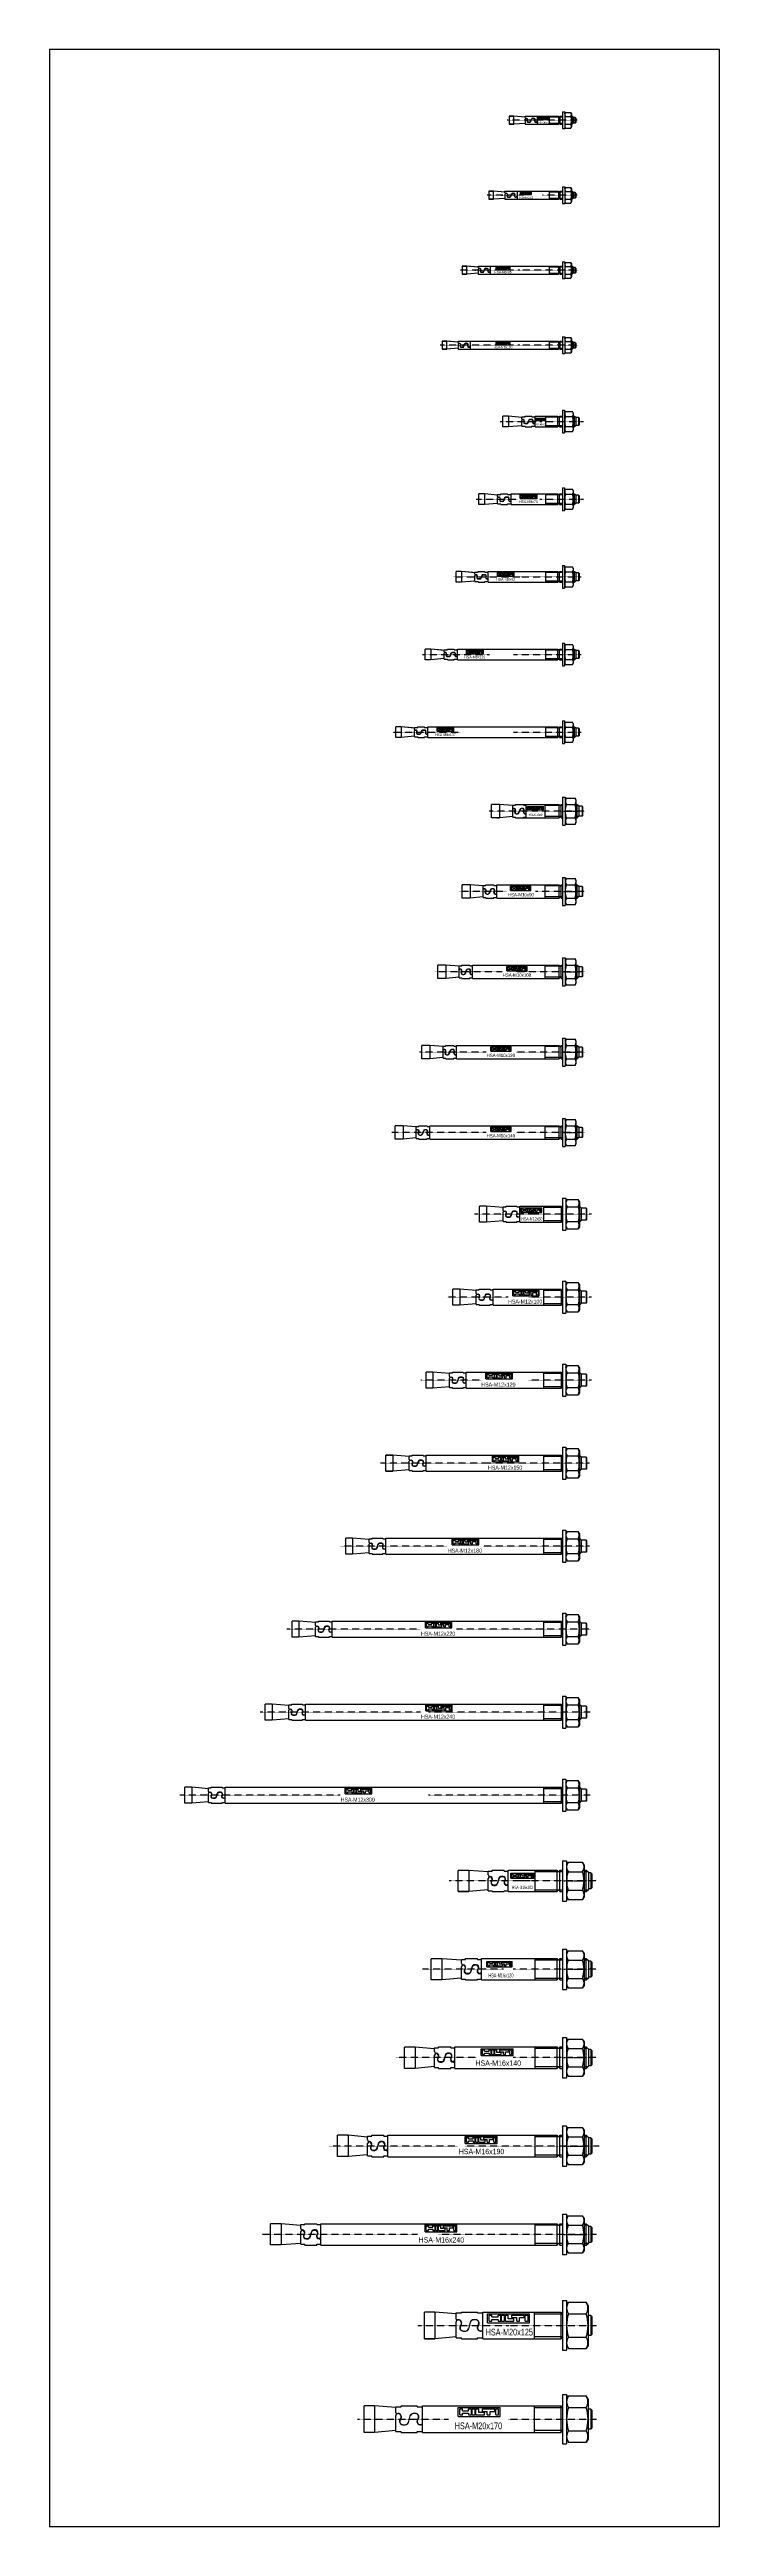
# Model space of a CAD drawing. Header units: millimetres. Extents: x 296 to 4896, y 152 to 3333.
# Drawn here: x 296 to 796, y 152 to 2002 of the extents above; entities that cross this region are included whole.
import ezdxf
from ezdxf.enums import TextEntityAlignment as Align

# ---------------------------------------------------------------- set-up
doc = ezdxf.new("R2010")
doc.units = ezdxf.units.MM
doc.linetypes.add('CENTERLI', pattern=[1, 0.75, -0.0625, 0.125, -0.0625])
doc.linetypes.add('DASHED', pattern=[0.25, 0.15625, -0.09375])
for name, color, linetype in [('1', 1, 'DASHED'), ('2', 3, 'Continuous'), ('3', 4, 'Continuous'), ('951', 1, 'Continuous')]:
    doc.layers.add(name, color=color, linetype=linetype)
doc.styles.get("Standard").update_dxf_attribs({"font": 'arial.ttf'})

# ---------------------------------------------------------------- blocks, each defined once
blk = doc.blocks.new('HSA-M6x50')
at = {"layer": '1'}
for p, q in [((-24.2, 0), (-51.4, 0)), ((-40.5, 0), (-39.8, 0)), ((-35.5, 0), (-34.8, 0)), ((-31.5, 0), (-32.2, 0)), ((0.9, 0), (-25.1, 0))]:
    blk.add_line(p, q, dxfattribs=at)
at = {"layer": '2'}
for p, q in [((-50, 3), (-50, -3)), ((-50, 3), (-46.5, 3)), ((-46.5, 3), (-50, 3)), ((-38, 2.3), (-46.5, 3)), ((-46.5, -3), (-46.5, 3)), ((-38, 3), (-13, 3)), ((-38, 2), (-38, 3)), ((-38, 0.6), (-38, -3)), ((-37.5, 1.5), (-37, 1.5)), ((-37.4, 1.5), (-37.4, 1.4)), ((-37.1, 1.4), (-37.2, 1.4)), ((-36.4, -0.3), (-36.3, 0.2)), ((-36.2, 0.3), (-36.3, -0.2)), ((-33.3, 0.9), (-33.9, -0.8)), ((-33.7, -0.9), (-33.1, 0.8)), ((-32.4, 1.5), (-31.4, 1.5)), ((-31.5, 1.4), (-32.2, 1.4)), ((-30.8, -0.3), (-30.7, 0.2)), ((-30.6, 0.3), (-30.7, -0.2)), ((-29, 3), (-29, -3)), ((-20, 3), (-20, -3)), ((-13, 3), (-13, -3)), ((-12, 3), (-12, -3)), ((-12, 3), (-10, 3)), ((-10, 6.2), (-10, -6.2)), ((-10, 6.2), (-8.4, 6.2)), ((-8.4, 6.2), (-8.4, -6.2)), ((-8.4, 5), (-8, 5.8)), ((-8, 5.8), (-3.8, 5.8)), ((-8, 2.9), (-3.8, 2.9)), ((-3.4, 5), (-3.8, 5.8)), ((-3.4, 5), (-3.4, -5)), ((-3.4, 3), (-2.9, 3)), ((-2.9, 3), (-2, 2.1)), ((-2.9, 3), (-2.9, -3)), ((-2, 2.1), (-2, -2.1)), ((-0.5, 2.1), (-2, 2.1)), ((0, 1.6), (-0.5, 2.1)), ((-0.5, -2.1), (-0.5, 2.1)), ((0, 1.6), (0, -1.6)), ((-50, -3), (-46.5, -3)), ((-46.5, -3), (-50, -3)), ((-38, -2.3), (-46.5, -3)), ((-38, -3), (-13, -3)), ((-34.6, -1.5), (-35.6, -1.5)), ((-35.5, -1.4), (-34.8, -1.4)), ((-29.5, -1.5), (-30, -1.5)), ((-29.9, -1.4), (-29.8, -1.4)), ((-12, -3), (-10, -3)), ((-10, -6.2), (-8.4, -6.2)), ((-10, -6.2), (-8.4, -6.2)), ((-8.4, -5), (-8, -5.8)), ((-8, -2.9), (-3.8, -2.9)), ((-8, -5.8), (-3.8, -5.8)), ((-8, -5.8), (-3.8, -5.8)), ((-3.4, -5), (-3.8, -5.8)), ((-3.4, -3), (-2.9, -3)), ((-2.9, -3), (-2, -2.1)), ((-0.5, -2.1), (-2, -2.1)), ((-0.5, -2.1), (0, -1.6))]:
    blk.add_line(p, q, dxfattribs=at)
for centre, radius, start, end in [((-37.5, 2), 0.5, 180, 270), ((-37.2, 0.6), 0.8, 90, 180), ((-37.1, 0.5), 0.9, 340, 90), ((-37, 0.6), 0.9, 340, 90), ((-32.4, 0.6), 0.9, 90, 160), ((-32.2, 0.5), 0.9, 90, 160), ((-31.5, 0.5), 0.9, 340, 90), ((-31.4, 0.6), 0.9, 340, 90), ((-12.5, 3), 0.5, 180, 0), ((-5.8, 4.3), 2.55, 145.5615, 214.4385), ((1.1, 0), 9.54, 162.383, 197.617), ((-6, 4.3), 2.55, 325.5615, 34.4385), ((-12.9, 0), 9.54, 342.383, 17.617), ((-35.6, -0.6), 0.9, 160, 270), ((-35.5, -0.5), 0.9, 160, 270), ((-34.8, -0.5), 0.9, 270, 340), ((-34.6, -0.6), 0.9, 270, 340), ((-30, -0.6), 0.9, 160, 270), ((-29.9, -0.5), 0.9, 160, 270), ((-29.8, -0.6), 0.8, 270, 0), ((-29.5, -2), 0.5, 0, 90), ((-12.5, -3), 0.5, 0, 180), ((-5.8, -4.3), 2.55, 145.5615, 214.4385), ((-6, -4.3), 2.55, 325.5615, 34.4385)]:
    blk.add_arc(centre, radius, start, end, dxfattribs=at)
at = {"layer": '3', "color": 1}
for p, q in [((-28.5, 0.6), (-28.5, 2.4)), ((-28.5, 2.4), (-20.2, 2.4)), ((-28.5, 0.6), (-20.2, 0.6)), ((-28.2, 0.9), (-28.2, 2.1)), ((-28.2, 2.1), (-27.6, 2.1)), ((-28.2, 0.9), (-27.6, 0.9)), ((-27.6, 1.8), (-27.6, 2.1)), ((-27.6, 1.8), (-26.4, 1.8)), ((-27.6, 0.9), (-27.6, 1.3)), ((-27.6, 1.3), (-26.4, 1.3)), ((-26.4, 2.1), (-25.9, 2.1)), ((-26.4, 1.8), (-26.4, 2.1)), ((-26.4, 1.3), (-26.4, 0.9)), ((-26.4, 0.9), (-25.9, 0.9)), ((-25.9, 0.9), (-25.9, 2.1)), ((-25.7, 2.1), (-25.1, 2.1)), ((-25.7, 0.9), (-25.7, 2.1)), ((-25.7, 0.9), (-25.1, 0.9)), ((-25.1, 0.9), (-25.1, 2.1)), ((-24.9, 2.1), (-24.4, 2.1)), ((-24.9, 0.9), (-24.9, 2.1)), ((-24.9, 0.9), (-23.3, 0.9)), ((-24.4, 1.4), (-24.4, 2.1)), ((-23.3, 1.4), (-24.4, 1.4)), ((-23.6, 2.1), (-21.2, 2.1)), ((-23.6, 1.6), (-23.6, 2.1)), ((-23.6, 1.6), (-22.7, 1.6)), ((-23.3, 0.9), (-23.3, 1.4)), ((-22.7, 0.9), (-22.7, 1.6)), ((-22.7, 0.9), (-22.1, 0.9)), ((-22.1, 0.9), (-22.1, 1.6)), ((-22.1, 1.6), (-21.2, 1.6)), ((-21.2, 1.6), (-21.2, 2.1)), ((-21, 2.1), (-20.5, 2.1)), ((-21, 0.9), (-21, 2.1)), ((-21, 0.9), (-20.5, 0.9)), ((-20.5, 0.9), (-20.5, 2.1)), ((-20.2, 0.6), (-20.2, 2.4))]:
    blk.add_line(p, q, dxfattribs=at)
at = {"layer": '951'}
for p, q in [((-10, 2.4), (-20, 2.4)), ((-2.3, 2.4), (-3.4, 2.4)), ((-10, -2.4), (-20, -2.4)), ((-2.3, -2.4), (-3.4, -2.4))]:
    blk.add_line(p, q, dxfattribs=at)
at = {"layer": '3', "width": 0.5}
blk.add_text('HSA-M6x50', height=1.65, dxfattribs=at).set_placement((-24.1, -2.6), align=Align.CENTER)
blk = doc.blocks.new('HSA-M6x65')
at = {"layer": '1'}
for p, q in [((-39.2, 0), (-66.4, 0)), ((-55.5, 0), (-54.8, 0)), ((-50.5, 0), (-49.8, 0)), ((-46.5, 0), (-47.2, 0)), ((0.9, 0), (-25.1, 0))]:
    blk.add_line(p, q, dxfattribs=at)
at = {"layer": '2'}
for p, q in [((-61.5, 3), (-65, 3)), ((-65, 3), (-61.5, 3)), ((-65, 3), (-65, -3)), ((-61.5, -3), (-61.5, 3)), ((-53, 2.3), (-61.5, 3)), ((-53, 2), (-53, 3)), ((-53, 3), (-13, 3)), ((-53, 0.6), (-53, -3)), ((-52.5, 1.5), (-52, 1.5)), ((-52.4, 1.5), (-52.4, 1.4)), ((-52.1, 1.4), (-52.2, 1.4)), ((-51.4, -0.3), (-51.3, 0.2)), ((-51.2, 0.3), (-51.3, -0.2)), ((-48.3, 0.9), (-48.9, -0.8)), ((-48.7, -0.9), (-48.1, 0.8)), ((-47.4, 1.5), (-46.4, 1.5)), ((-46.5, 1.4), (-47.2, 1.4)), ((-45.8, -0.3), (-45.7, 0.2)), ((-45.6, 0.3), (-45.7, -0.2)), ((-44, 3), (-44, -3)), ((-20, 3), (-20, -3)), ((-13, 3), (-13, -3)), ((-12, 3), (-10, 3)), ((-12, 3), (-12, -3)), ((-10, 6.2), (-8.4, 6.2)), ((-10, 6.2), (-10, -6.2)), ((-8.4, 6.2), (-8.4, -6.2)), ((-8.4, 5), (-8, 5.8)), ((-8, 5.8), (-3.8, 5.8)), ((-8, 2.9), (-3.8, 2.9)), ((-3.4, 5), (-3.8, 5.8)), ((-3.4, 5), (-3.4, -5)), ((-3.4, 3), (-2.9, 3)), ((-2.9, 3), (-2.9, -3)), ((-2.9, 3), (-2, 2.1)), ((-0.5, 2.1), (-2, 2.1)), ((-2, 2.1), (-2, -2.1)), ((-0.5, -2.1), (-0.5, 2.1)), ((0, 1.6), (-0.5, 2.1)), ((0, 1.6), (0, -1.6)), ((-61.5, -3), (-65, -3)), ((-65, -3), (-61.5, -3)), ((-53, -2.3), (-61.5, -3)), ((-53, -3), (-13, -3)), ((-49.6, -1.5), (-50.6, -1.5)), ((-50.5, -1.4), (-49.8, -1.4)), ((-44.5, -1.5), (-45, -1.5)), ((-44.9, -1.4), (-44.8, -1.4)), ((-12, -3), (-10, -3)), ((-10, -6.2), (-8.4, -6.2)), ((-10, -6.2), (-8.4, -6.2)), ((-8.4, -5), (-8, -5.8)), ((-8, -2.9), (-3.8, -2.9)), ((-8, -5.8), (-3.8, -5.8)), ((-8, -5.8), (-3.8, -5.8)), ((-3.4, -5), (-3.8, -5.8)), ((-3.4, -3), (-2.9, -3)), ((-2.9, -3), (-2, -2.1)), ((-0.5, -2.1), (-2, -2.1)), ((-0.5, -2.1), (0, -1.6))]:
    blk.add_line(p, q, dxfattribs=at)
for centre, radius, start, end in [((-52.5, 2), 0.5, 180, 270), ((-52.2, 0.6), 0.8, 90, 180), ((-52.1, 0.5), 0.9, 340, 90), ((-52, 0.6), 0.9, 340, 90), ((-47.4, 0.6), 0.9, 90, 160), ((-47.2, 0.5), 0.9, 90, 160), ((-46.5, 0.5), 0.9, 340, 90), ((-46.4, 0.6), 0.9, 340, 90), ((-12.5, 3), 0.5, 180, 0), ((-5.8, 4.3), 2.55, 145.5615, 214.4385), ((1.1, 0), 9.54, 162.383, 197.617), ((-6, 4.3), 2.55, 325.5615, 34.4385), ((-12.9, 0), 9.54, 342.383, 17.617), ((-50.6, -0.6), 0.9, 160, 270), ((-50.5, -0.5), 0.9, 160, 270), ((-49.8, -0.5), 0.9, 270, 340), ((-49.6, -0.6), 0.9, 270, 340), ((-45, -0.6), 0.9, 160, 270), ((-44.9, -0.5), 0.9, 160, 270), ((-44.8, -0.6), 0.8, 270, 0), ((-44.5, -2), 0.5, 0, 90), ((-12.5, -3), 0.5, 0, 180), ((-5.8, -4.3), 2.55, 145.5615, 214.4385), ((-6, -4.3), 2.55, 325.5615, 34.4385)]:
    blk.add_arc(centre, radius, start, end, dxfattribs=at)
at = {"layer": '3', "color": 1}
for p, q in [((-41.5, 2.4), (-33.2, 2.4)), ((-41.5, 0.6), (-41.5, 2.4)), ((-41.5, 0.6), (-33.2, 0.6)), ((-41.2, 2.1), (-40.6, 2.1)), ((-41.2, 0.9), (-41.2, 2.1)), ((-41.2, 0.9), (-40.6, 0.9)), ((-40.6, 1.8), (-40.6, 2.1)), ((-40.6, 1.8), (-39.4, 1.8)), ((-40.6, 1.3), (-39.4, 1.3)), ((-40.6, 0.9), (-40.6, 1.3)), ((-39.4, 1.8), (-39.4, 2.1)), ((-39.4, 2.1), (-38.9, 2.1)), ((-39.4, 1.3), (-39.4, 0.9)), ((-39.4, 0.9), (-38.9, 0.9)), ((-38.9, 0.9), (-38.9, 2.1)), ((-38.7, 0.9), (-38.7, 2.1)), ((-38.7, 2.1), (-38.1, 2.1)), ((-38.7, 0.9), (-38.1, 0.9)), ((-38.1, 0.9), (-38.1, 2.1)), ((-37.9, 0.9), (-37.9, 2.1)), ((-37.9, 2.1), (-37.4, 2.1)), ((-37.9, 0.9), (-36.3, 0.9)), ((-37.4, 1.4), (-37.4, 2.1)), ((-36.3, 1.4), (-37.4, 1.4)), ((-36.6, 1.6), (-36.6, 2.1)), ((-36.6, 2.1), (-34.2, 2.1)), ((-36.6, 1.6), (-35.7, 1.6)), ((-36.3, 0.9), (-36.3, 1.4)), ((-35.7, 0.9), (-35.7, 1.6)), ((-35.7, 0.9), (-35.1, 0.9)), ((-35.1, 1.6), (-34.2, 1.6)), ((-35.1, 0.9), (-35.1, 1.6)), ((-34.2, 1.6), (-34.2, 2.1)), ((-34, 0.9), (-34, 2.1)), ((-34, 2.1), (-33.5, 2.1)), ((-34, 0.9), (-33.5, 0.9)), ((-33.5, 0.9), (-33.5, 2.1)), ((-33.2, 0.6), (-33.2, 2.4))]:
    blk.add_line(p, q, dxfattribs=at)
at = {"layer": '951'}
for p, q in [((-10, 2.4), (-20, 2.4)), ((-2.3, 2.4), (-3.4, 2.4)), ((-10, -2.4), (-20, -2.4)), ((-2.3, -2.4), (-3.4, -2.4))]:
    blk.add_line(p, q, dxfattribs=at)
at = {"layer": '3', "width": 0.6}
blk.add_text('HSA-M6x65', height=1.8, dxfattribs=at).set_placement((-37.1, -2.6), align=Align.CENTER)
blk = doc.blocks.new('HSA-M6x85')
at = {"layer": '1'}
for p, q in [((-42, 0), (-86.4, 0)), ((-75.5, 0), (-74.8, 0)), ((-70.5, 0), (-69.8, 0)), ((-66.5, 0), (-67.2, 0)), ((1.2, 0), (-41.7, 0))]:
    blk.add_line(p, q, dxfattribs=at)
at = {"layer": '2'}
for p, q in [((-85, 3), (-85, -3)), ((-85, 3), (-81.5, 3)), ((-81.5, 3), (-85, 3)), ((-81.5, -3), (-81.5, 3)), ((-80.9, 2.9), (-81.5, 3)), ((-73, 2.3), (-81.5, 3)), ((-73, 2.3), (-79.4, 2.8)), ((-73, 2), (-73, 3)), ((-73, 3), (-13, 3)), ((-73, 0.6), (-73, -3)), ((-72.5, 1.5), (-72, 1.5)), ((-72.4, 1.5), (-72.4, 1.4)), ((-72.1, 1.4), (-72.2, 1.4)), ((-71.4, -0.3), (-71.3, 0.2)), ((-71.2, 0.3), (-71.3, -0.2)), ((-68.3, 0.9), (-68.9, -0.8)), ((-68.7, -0.9), (-68.1, 0.8)), ((-67.4, 1.5), (-66.4, 1.5)), ((-66.5, 1.4), (-67.2, 1.4)), ((-65.8, -0.3), (-65.7, 0.2)), ((-65.6, 0.3), (-65.7, -0.2)), ((-64, 3), (-64, -3)), ((-20, 3), (-20, -3)), ((-13, 3), (-13, -3)), ((-12, 3), (-12, -3)), ((-12, 3), (-10, 3)), ((-10, 6.2), (-10, -6.2)), ((-10, 6.2), (-8.4, 6.2)), ((-8.4, 6.2), (-8.4, -6.2)), ((-8.4, 5), (-8, 5.8)), ((-8, 5.8), (-3.8, 5.8)), ((-8, 2.9), (-3.8, 2.9)), ((-3.4, 5), (-3.8, 5.8)), ((-3.4, 5), (-3.4, -5)), ((-3.4, 3), (-2.9, 3)), ((-2.9, 3), (-2, 2.1)), ((-2.9, 3), (-2.9, -3)), ((-2, 2.1), (-2, -2.1)), ((-0.5, 2.1), (-2, 2.1)), ((0, 1.6), (-0.5, 2.1)), ((-0.5, -2.1), (-0.5, 2.1)), ((0, 1.6), (0, -1.6)), ((-85, -3), (-81.5, -3)), ((-81.5, -3), (-85, -3)), ((-73, -2.3), (-81.5, -3)), ((-73, -3), (-13, -3)), ((-69.6, -1.5), (-70.6, -1.5)), ((-70.5, -1.4), (-69.8, -1.4)), ((-64.5, -1.5), (-65, -1.5)), ((-64.9, -1.4), (-64.8, -1.4)), ((-12, -3), (-10, -3)), ((-10, -6.2), (-8.4, -6.2)), ((-8.4, -5), (-8, -5.8)), ((-8, -2.9), (-3.8, -2.9)), ((-8, -5.8), (-3.8, -5.8)), ((-3.4, -5), (-3.8, -5.8)), ((-3.4, -3), (-2.9, -3)), ((-2.9, -3), (-2, -2.1)), ((-0.5, -2.1), (-2, -2.1)), ((-0.5, -2.1), (0, -1.6))]:
    blk.add_line(p, q, dxfattribs=at)
for centre, radius, start, end in [((-72.5, 2), 0.5, 180, 270), ((-72.2, 0.6), 0.8, 90, 180), ((-72.1, 0.5), 0.9, 340, 90), ((-72, 0.6), 0.9, 340, 90), ((-67.4, 0.6), 0.9, 90, 160), ((-67.2, 0.5), 0.9, 90, 160), ((-66.5, 0.5), 0.9, 340, 90), ((-66.4, 0.6), 0.9, 340, 90), ((-12.5, 3), 0.5, 180, 0), ((-5.8, 4.3), 2.55, 145.5615, 214.4385), ((1.1, 0), 9.54, 162.383, 197.617), ((-6, 4.3), 2.55, 325.5615, 34.4385), ((-12.9, 0), 9.54, 342.383, 17.617), ((-70.6, -0.6), 0.9, 160, 270), ((-70.5, -0.5), 0.9, 160, 270), ((-69.8, -0.5), 0.9, 270, 340), ((-69.6, -0.6), 0.9, 270, 340), ((-65, -0.6), 0.9, 160, 270), ((-64.9, -0.5), 0.9, 160, 270), ((-64.8, -0.6), 0.8, 270, 0), ((-64.5, -2), 0.5, 0, 90), ((-12.5, -3), 0.5, 0, 180), ((-5.8, -4.3), 2.55, 145.5615, 214.4385), ((-6, -4.3), 2.55, 325.5615, 34.4385)]:
    blk.add_arc(centre, radius, start, end, dxfattribs=at)
at = {"layer": '3', "color": 1}
for p, q in [((-59.6, 2.6), (-49.2, 2.6)), ((-59.6, 0.4), (-59.6, 2.6)), ((-59.6, 0.4), (-49.2, 0.4)), ((-59.2, 2.3), (-58.5, 2.3)), ((-59.2, 0.8), (-59.2, 2.3)), ((-59.2, 0.8), (-58.5, 0.8)), ((-58.5, 1.8), (-58.5, 2.3)), ((-58.5, 1.8), (-57, 1.8)), ((-58.5, 1.2), (-57, 1.2)), ((-58.5, 0.8), (-58.5, 1.2)), ((-57, 1.8), (-57, 2.3)), ((-57, 2.3), (-56.3, 2.3)), ((-57, 1.2), (-57, 0.8)), ((-57, 0.8), (-56.3, 0.8)), ((-56.3, 0.8), (-56.3, 2.3)), ((-56.1, 0.8), (-56.1, 2.3)), ((-56.1, 2.3), (-55.4, 2.3)), ((-56.1, 0.8), (-55.4, 0.8)), ((-55.4, 0.8), (-55.4, 2.3)), ((-55.2, 0.8), (-55.2, 2.3)), ((-55.2, 2.3), (-54.5, 2.3)), ((-55.2, 0.8), (-53, 0.8)), ((-54.5, 1.4), (-54.5, 2.3)), ((-53, 1.4), (-54.5, 1.4)), ((-53.5, 1.6), (-53.5, 2.3)), ((-53.5, 2.3), (-50.5, 2.3)), ((-53.5, 1.6), (-52.3, 1.6)), ((-53, 0.8), (-53, 1.4)), ((-52.3, 0.8), (-52.3, 1.6)), ((-52.3, 0.8), (-51.6, 0.8)), ((-51.6, 1.6), (-50.5, 1.6)), ((-51.6, 0.8), (-51.6, 1.6)), ((-50.5, 1.6), (-50.5, 2.3)), ((-50.2, 0.8), (-50.2, 2.3)), ((-50.2, 2.3), (-49.5, 2.3)), ((-50.2, 0.8), (-49.5, 0.8)), ((-49.5, 0.8), (-49.5, 2.3)), ((-49.2, 0.4), (-49.2, 2.6))]:
    blk.add_line(p, q, dxfattribs=at)
at = {"layer": '951'}
for p, q in [((-10, 2.4), (-20, 2.4)), ((-2.3, 2.4), (-3.4, 2.4)), ((-10, -2.4), (-20, -2.4)), ((-2.3, -2.4), (-3.4, -2.4))]:
    blk.add_line(p, q, dxfattribs=at)
at = {"layer": '3', "width": 0.75}
blk.add_text('HSA-M6x85', height=1.8, dxfattribs=at).set_placement((-54.5, -2.3), align=Align.CENTER)
blk = doc.blocks.new('HSA-M6x100')
at = {"layer": '1'}
for p, q in [((-42, 0), (-101.5, 0)), ((-90.5, 0), (-89.8, 0)), ((-85.5, 0), (-84.8, 0)), ((-81.5, 0), (-82.2, 0)), ((1.2, 0), (-41.7, 0))]:
    blk.add_line(p, q, dxfattribs=at)
at = {"layer": '2'}
for p, q in [((-100, 3), (-100, -3)), ((-100, 3), (-96.5, 3)), ((-96.5, 3), (-100, 3)), ((-96.5, -3), (-96.5, 3)), ((-95.9, 2.9), (-96.5, 3)), ((-88, 2.3), (-96.5, 3)), ((-88, 2.3), (-94.4, 2.8)), ((-88, 2), (-88, 3)), ((-88, 3), (-13, 3)), ((-88, 0.6), (-88, -3)), ((-87.5, 1.5), (-87, 1.5)), ((-87.4, 1.5), (-87.4, 1.4)), ((-87.1, 1.4), (-87.2, 1.4)), ((-86.4, -0.3), (-86.3, 0.2)), ((-86.2, 0.3), (-86.3, -0.2)), ((-83.3, 0.9), (-83.9, -0.8)), ((-83.7, -0.9), (-83.1, 0.8)), ((-82.4, 1.5), (-81.4, 1.5)), ((-81.5, 1.4), (-82.2, 1.4)), ((-80.8, -0.3), (-80.7, 0.2)), ((-80.6, 0.3), (-80.7, -0.2)), ((-79, 3), (-79, -3)), ((-20, 3), (-20, -3)), ((-13, 3), (-13, -3)), ((-12, 3), (-12, -3)), ((-12, 3), (-10, 3)), ((-10, 6.2), (-10, -6.2)), ((-10, 6.2), (-8.4, 6.2)), ((-8.4, 6.2), (-8.4, -6.2)), ((-8.4, 5), (-8, 5.8)), ((-8, 5.8), (-3.8, 5.8)), ((-8, 2.9), (-3.8, 2.9)), ((-3.4, 5), (-3.8, 5.8)), ((-3.4, 5), (-3.4, -5)), ((-3.4, 3), (-2.9, 3)), ((-2.9, 3), (-2, 2.1)), ((-2.9, 3), (-2.9, -3)), ((-2, 2.1), (-2, -2.1)), ((-0.5, 2.1), (-2, 2.1)), ((0, 1.6), (-0.5, 2.1)), ((-0.5, -2.1), (-0.5, 2.1)), ((0, 1.6), (0, -1.6)), ((-100, -3), (-96.5, -3)), ((-96.5, -3), (-100, -3)), ((-88, -2.3), (-96.5, -3)), ((-88, -3), (-13, -3)), ((-84.6, -1.5), (-85.6, -1.5)), ((-85.5, -1.4), (-84.8, -1.4)), ((-79.5, -1.5), (-80, -1.5)), ((-79.9, -1.4), (-79.8, -1.4)), ((-12, -3), (-10, -3)), ((-10, -6.2), (-8.4, -6.2)), ((-8.4, -5), (-8, -5.8)), ((-8, -2.9), (-3.8, -2.9)), ((-8, -5.8), (-3.8, -5.8)), ((-3.4, -5), (-3.8, -5.8)), ((-3.4, -3), (-2.9, -3)), ((-2.9, -3), (-2, -2.1)), ((-0.5, -2.1), (-2, -2.1)), ((-0.5, -2.1), (0, -1.6))]:
    blk.add_line(p, q, dxfattribs=at)
for centre, radius, start, end in [((-87.5, 2), 0.5, 180, 270), ((-87.2, 0.6), 0.8, 90, 180), ((-87.1, 0.5), 0.9, 340, 90), ((-87, 0.6), 0.9, 340, 90), ((-82.4, 0.6), 0.9, 90, 160), ((-82.2, 0.5), 0.9, 90, 160), ((-81.5, 0.5), 0.9, 340, 90), ((-81.4, 0.6), 0.9, 340, 90), ((-12.5, 3), 0.5, 180, 0), ((-5.8, 4.3), 2.55, 145.5615, 214.4385), ((1.1, 0), 9.54, 162.383, 197.617), ((-6, 4.3), 2.55, 325.5615, 34.4385), ((-12.9, 0), 9.54, 342.383, 17.617), ((-85.6, -0.6), 0.9, 160, 270), ((-85.5, -0.5), 0.9, 160, 270), ((-84.8, -0.5), 0.9, 270, 340), ((-84.6, -0.6), 0.9, 270, 340), ((-80, -0.6), 0.9, 160, 270), ((-79.9, -0.5), 0.9, 160, 270), ((-79.8, -0.6), 0.8, 270, 0), ((-79.5, -2), 0.5, 0, 90), ((-12.5, -3), 0.5, 0, 180), ((-5.8, -4.3), 2.55, 145.5615, 214.4385), ((-6, -4.3), 2.55, 325.5615, 34.4385)]:
    blk.add_arc(centre, radius, start, end, dxfattribs=at)
at = {"layer": '3', "color": 1}
for p, q in [((-59.6, 2.6), (-49.2, 2.6)), ((-59.6, 0.4), (-59.6, 2.6)), ((-59.6, 0.4), (-49.2, 0.4)), ((-59.2, 2.3), (-58.5, 2.3)), ((-59.2, 0.8), (-59.2, 2.3)), ((-59.2, 0.8), (-58.5, 0.8)), ((-58.5, 1.8), (-58.5, 2.3)), ((-58.5, 1.8), (-57, 1.8)), ((-58.5, 1.2), (-57, 1.2)), ((-58.5, 0.8), (-58.5, 1.2)), ((-57, 1.8), (-57, 2.3)), ((-57, 2.3), (-56.3, 2.3)), ((-57, 1.2), (-57, 0.8)), ((-57, 0.8), (-56.3, 0.8)), ((-56.3, 0.8), (-56.3, 2.3)), ((-56.1, 0.8), (-56.1, 2.3)), ((-56.1, 2.3), (-55.4, 2.3)), ((-56.1, 0.8), (-55.4, 0.8)), ((-55.4, 0.8), (-55.4, 2.3)), ((-55.2, 0.8), (-55.2, 2.3)), ((-55.2, 2.3), (-54.5, 2.3)), ((-55.2, 0.8), (-53, 0.8)), ((-54.5, 1.4), (-54.5, 2.3)), ((-53, 1.4), (-54.5, 1.4)), ((-53.5, 1.6), (-53.5, 2.3)), ((-53.5, 2.3), (-50.5, 2.3)), ((-53.5, 1.6), (-52.3, 1.6)), ((-53, 0.8), (-53, 1.4)), ((-52.3, 0.8), (-52.3, 1.6)), ((-52.3, 0.8), (-51.6, 0.8)), ((-51.6, 1.6), (-50.5, 1.6)), ((-51.6, 0.8), (-51.6, 1.6)), ((-50.5, 1.6), (-50.5, 2.3)), ((-50.2, 0.8), (-50.2, 2.3)), ((-50.2, 2.3), (-49.5, 2.3)), ((-50.2, 0.8), (-49.5, 0.8)), ((-49.5, 0.8), (-49.5, 2.3)), ((-49.2, 0.4), (-49.2, 2.6))]:
    blk.add_line(p, q, dxfattribs=at)
at = {"layer": '951'}
for p, q in [((-10, 2.4), (-20, 2.4)), ((-2.3, 2.4), (-3.4, 2.4)), ((-10, -2.4), (-20, -2.4)), ((-2.3, -2.4), (-3.4, -2.4))]:
    blk.add_line(p, q, dxfattribs=at)
at = {"layer": '3', "width": 0.75}
blk.add_text('HSA-M6x100', height=1.8, dxfattribs=at).set_placement((-54.5, -2.3), align=Align.CENTER)
blk = doc.blocks.new('HSA-M8x57')
at = {"layer": '1'}
for p, q in [((-59, 0), (-28.5, 0)), ((-29.4, 0), (3, 0))]:
    blk.add_line(p, q, dxfattribs=at)
at = {"layer": '2'}
for p, q in [((-52.9, 4), (-57, 4)), ((-57, -4), (-57, 4)), ((-52.9, 4), (-52.9, -4)), ((-43, 3.1), (-52.9, 4)), ((-43, 3.5), (-40.5, 3.5)), ((-43, 2), (-43, 3.5)), ((-43, -3.5), (-43, 0.9)), ((-42.5, 1.5), (-42, 1.5)), ((-42.1, 1.4), (-42.5, 1.4)), ((-41.5, 1.2), (-41.5, 1.4)), ((-41.4, -0.3), (-41.3, 0.2)), ((-41.2, 0.3), (-41.3, -0.2)), ((-40.5, 3.5), (-40.5, 4)), ((-40.5, 4), (-35.5, 4)), ((-40.5, 4), (-35.5, 4)), ((-37.8, 1), (-38.4, -0.8)), ((-38.2, -1), (-37.6, 0.8)), ((-36.9, 1.5), (-35.4, 1.5)), ((-35.5, 1.4), (-36.8, 1.4)), ((-35.5, 3.5), (-35.5, 4)), ((-35.5, 3.5), (-33, 3.5)), ((-34.8, -0.3), (-34.7, 0.2)), ((-34.6, 0.3), (-34.7, -0.2)), ((-33, -4), (-33, 4)), ((-33, 4), (-16, 4)), ((-25, -4), (-25, 4)), ((-16, -4), (-16, 4)), ((-14.8, 4), (-12.6, 4)), ((-14.8, -4), (-14.8, 4)), ((-12.6, 8.5), (-11, 8.5)), ((-12.6, 8.5), (-12.6, -8.5)), ((-11, 8.5), (-11, -8.5)), ((-11, 6.5), (-10.4, 7.5)), ((-10.4, 7.5), (-5, 7.5)), ((-10.4, 3.8), (-5, 3.8)), ((-4.5, 6.5), (-5, 7.5)), ((-4.5, 6.5), (-4.5, -6.5)), ((-4.5, 4), (-3.5, 4)), ((-3.5, 4), (-2.3, 2.8)), ((-3.5, -4), (-3.5, 4)), ((-0.5, 2.9), (-2.3, 2.9)), ((-2.3, -2.8), (-2.3, 2.8)), ((-0.5, 2.9), (-0.5, -2.9)), ((-0.5, 2.9), (0, 2.4)), ((0, -2.4), (0, 2.4)), ((-52.9, -4), (-57, -4)), ((-43, -3.1), (-52.9, -4)), ((-43, -3.5), (-40.5, -3.5)), ((-39.1, -1.5), (-40.6, -1.5)), ((-40.5, -1.4), (-39.2, -1.4)), ((-40.5, -4), (-40.5, -3.5)), ((-40.5, -4), (-35.5, -4)), ((-40.5, -4), (-35.5, -4)), ((-35.5, -3.5), (-33, -3.5)), ((-35.5, -4), (-35.5, -3.5)), ((-33.5, -1.5), (-34, -1.5)), ((-33.9, -1.4), (-33.5, -1.4)), ((-33, -4), (-16, -4)), ((-14.8, -4), (-12.6, -4)), ((-12.6, -8.5), (-11, -8.5)), ((-11, -6.5), (-10.4, -7.5)), ((-10.4, -3.8), (-5, -3.8)), ((-10.4, -7.5), (-5, -7.5)), ((-4.5, -6.5), (-5, -7.5)), ((-4.5, -4), (-3.5, -4)), ((-3.5, -4), (-2.3, -2.8)), ((-0.5, -2.9), (-2.3, -2.9)), ((0, -2.4), (-0.5, -2.9))]:
    blk.add_line(p, q, dxfattribs=at)
for centre, radius, start, end in [((-42.5, 2), 0.5, 180, 270), ((-42.5, 0.9), 0.5, 90, 180), ((-42.1, 0.5), 0.9, 340, 90), ((-42, 0.7), 0.9, 340, 90), ((-36.9, 0.7), 0.9, 90, 160), ((-36.8, 0.5), 0.9, 90, 160), ((-35.5, 0.5), 0.9, 340, 90), ((-35.4, 0.7), 0.9, 340, 90), ((-15.4, 4), 0.6, 180, 0), ((-7.6, 5.6), 3.32, 145.5615, 214.4385), ((1.5, 0), 12.4, 162.383, 197.617), ((-7.8, 5.6), 3.32, 325.5615, 34.4385), ((-16.9, 0), 12.4, 342.383, 17.617), ((-40.6, -0.7), 0.9, 160, 270), ((-40.5, -0.5), 0.9, 160, 270), ((-39.2, -0.5), 0.9, 270, 340), ((-39.1, -0.7), 0.9, 270, 340), ((-34, -0.7), 0.9, 160, 270), ((-33.9, -0.5), 0.9, 160, 270), ((-33.5, -0.9), 0.5, 270, 0), ((-33.5, -2), 0.5, 0, 90), ((-15.4, -4), 0.6, 0, 180), ((-7.6, -5.6), 3.32, 145.5615, 214.4385), ((-7.8, -5.6), 3.32, 325.5615, 34.4385)]:
    blk.add_arc(centre, radius, start, end, dxfattribs=at)
at = {"layer": '3', "color": 1}
for p, q in [((-32.6, 1), (-32.6, 2.6)), ((-32.6, 2.6), (-25.4, 2.6)), ((-32.6, 1), (-25.4, 1)), ((-32.3, 1.3), (-32.3, 2.3)), ((-32.3, 2.3), (-31.9, 2.3)), ((-32.3, 1.3), (-31.9, 1.3)), ((-31.9, 2), (-31.9, 2.3)), ((-31.9, 2), (-30.8, 2)), ((-31.9, 1.3), (-31.9, 1.6)), ((-31.9, 1.6), (-30.8, 1.6)), ((-30.8, 2.3), (-30.3, 2.3)), ((-30.8, 2), (-30.8, 2.3)), ((-30.8, 1.6), (-30.8, 1.3)), ((-30.8, 1.3), (-30.3, 1.3)), ((-30.3, 1.3), (-30.3, 2.3)), ((-30.2, 2.3), (-29.7, 2.3)), ((-30.2, 1.3), (-30.2, 2.3)), ((-30.2, 1.3), (-29.7, 1.3)), ((-29.7, 1.3), (-29.7, 2.3)), ((-29.6, 2.3), (-29.1, 2.3)), ((-29.6, 1.3), (-29.6, 2.3)), ((-29.6, 1.3), (-28.1, 1.3)), ((-29.1, 1.7), (-29.1, 2.3)), ((-28.1, 1.7), (-29.1, 1.7)), ((-28.4, 2.3), (-26.3, 2.3)), ((-28.4, 1.9), (-28.4, 2.3)), ((-28.4, 1.9), (-27.6, 1.9)), ((-28.1, 1.3), (-28.1, 1.7)), ((-27.6, 1.3), (-27.6, 1.9)), ((-27.6, 1.3), (-27.1, 1.3)), ((-27.1, 1.3), (-27.1, 1.9)), ((-27.1, 1.9), (-26.3, 1.9)), ((-26.3, 1.9), (-26.3, 2.3)), ((-26.2, 2.3), (-25.7, 2.3)), ((-26.2, 1.3), (-26.2, 2.3)), ((-26.2, 1.3), (-25.7, 1.3)), ((-25.7, 1.3), (-25.7, 2.3)), ((-25.4, 1), (-25.4, 2.6))]:
    blk.add_line(p, q, dxfattribs=at)
at = {"layer": '951'}
for p, q in [((-12.6, 3.2), (-25, 3.2)), ((-2.7, 3.2), (-4.5, 3.2)), ((-12.6, -3.2), (-25, -3.2)), ((-2.7, -3.2), (-4.5, -3.2))]:
    blk.add_line(p, q, dxfattribs=at)
at = {"layer": '3', "width": 0.5}
blk.add_text('HSA-M8x57', height=1.6, dxfattribs=at).set_placement((-29, -2.9), align=Align.CENTER)
blk = doc.blocks.new('HSA-M8x75')
at = {"layer": '1'}
for p, q in [((-77, 0), (-46.5, 0)), ((-29.4, 0), (3, 0))]:
    blk.add_line(p, q, dxfattribs=at)
at = {"layer": '2'}
for p, q in [((-75, -4), (-75, 4)), ((-70.9, 4), (-75, 4)), ((-61, 3.1), (-70.9, 4)), ((-70.9, 4), (-70.9, -4)), ((-61, 2.1), (-61, 3.5)), ((-61, 3.5), (-58.5, 3.5)), ((-61, -3.5), (-61, 0.9)), ((-60.5, 1.6), (-60, 1.6)), ((-60.1, 1.4), (-60.5, 1.4)), ((-59.5, 1.2), (-59.5, 1.4)), ((-59.4, -0.3), (-59.3, 0.2)), ((-59.2, 0.3), (-59.3, -0.2)), ((-58.5, 4), (-53.5, 4)), ((-58.5, 3.5), (-58.5, 4)), ((-55.8, 1), (-56.4, -0.8)), ((-56.2, -1), (-55.6, 0.8)), ((-54.9, 1.6), (-53.4, 1.6)), ((-53.5, 1.4), (-54.8, 1.4)), ((-53.5, 3.5), (-53.5, 4)), ((-53.5, 3.5), (-51, 3.5)), ((-52.8, -0.3), (-52.7, 0.2)), ((-52.6, 0.3), (-52.7, -0.2)), ((-51, -4), (-51, 4)), ((-51, 4), (-16, 4)), ((-25, -4), (-25, 4)), ((-16, -4), (-16, 4)), ((-14.8, -4), (-14.8, 4)), ((-14.8, 4), (-12.6, 4)), ((-12.6, 8.5), (-12.6, -8.5)), ((-12.6, 8.5), (-11, 8.5)), ((-11, 8.5), (-11, -8.5)), ((-11, 6.5), (-10.4, 7.5)), ((-10.4, 7.5), (-5, 7.5)), ((-10.4, 3.8), (-5, 3.8)), ((-4.5, 6.5), (-5, 7.5)), ((-4.5, 6.5), (-4.5, -6.5)), ((-4.5, 4), (-3.5, 4)), ((-3.5, -4), (-3.5, 4)), ((-3.5, 4), (-2.3, 2.8)), ((-0.5, 2.9), (-2.3, 2.9)), ((-2.3, -2.8), (-2.3, 2.8)), ((-0.5, 2.9), (0, 2.4)), ((-0.5, 2.9), (-0.5, -2.9)), ((0, -2.4), (0, 2.4)), ((-70.9, -4), (-75, -4)), ((-61, -3.1), (-70.9, -4)), ((-61, -3.5), (-58.5, -3.5)), ((-57.1, -1.6), (-58.6, -1.6)), ((-58.5, -1.4), (-57.2, -1.4)), ((-58.5, -4), (-58.5, -3.5)), ((-58.5, -4), (-53.5, -4)), ((-53.5, -4), (-53.5, -3.5)), ((-53.5, -3.5), (-51, -3.5)), ((-51.5, -1.6), (-52, -1.6)), ((-51.9, -1.4), (-51.5, -1.4)), ((-51, -4), (-16, -4)), ((-14.8, -4), (-12.6, -4)), ((-12.6, -8.5), (-11, -8.5)), ((-11, -6.5), (-10.4, -7.5)), ((-10.4, -3.8), (-5, -3.8)), ((-10.4, -7.5), (-5, -7.5)), ((-4.5, -6.5), (-5, -7.5)), ((-4.5, -4), (-3.5, -4)), ((-3.5, -4), (-2.3, -2.8)), ((-0.5, -2.9), (-2.3, -2.9)), ((0, -2.4), (-0.5, -2.9))]:
    blk.add_line(p, q, dxfattribs=at)
for centre, radius, start, end in [((-60.5, 2.1), 0.5, 180, 270), ((-60.5, 0.9), 0.5, 90, 180), ((-60.1, 0.5), 0.9, 340, 90), ((-60, 0.7), 0.9, 340, 90), ((-54.9, 0.7), 0.9, 90, 160), ((-54.8, 0.5), 0.9, 90, 160), ((-53.5, 0.5), 0.9, 340, 90), ((-53.4, 0.7), 0.9, 340, 90), ((-15.4, 4), 0.6, 180, 0), ((-7.6, 5.6), 3.32, 145.5615, 214.4385), ((1.5, 0), 12.4, 162.383, 197.617), ((-7.8, 5.6), 3.32, 325.5615, 34.4385), ((-16.9, 0), 12.4, 342.383, 17.617), ((-58.6, -0.7), 0.9, 160, 270), ((-58.5, -0.5), 0.9, 160, 270), ((-57.2, -0.5), 0.9, 270, 340), ((-57.1, -0.7), 0.9, 270, 340), ((-52, -0.7), 0.9, 160, 270), ((-51.9, -0.5), 0.9, 160, 270), ((-51.5, -0.9), 0.5, 270, 0), ((-51.5, -2.1), 0.5, 0, 90), ((-15.4, -4), 0.6, 0, 180), ((-7.6, -5.6), 3.32, 145.5615, 214.4385), ((-7.8, -5.6), 3.32, 325.5615, 34.4385)]:
    blk.add_arc(centre, radius, start, end, dxfattribs=at)
at = {"layer": '3', "color": 1}
for p, q in [((-44.1, 3.3), (-31.6, 3.3)), ((-44.1, 0.6), (-44.1, 3.3)), ((-44.1, 0.6), (-31.6, 0.6)), ((-43.7, 2.8), (-42.8, 2.8)), ((-43.7, 1), (-43.7, 2.8)), ((-43.7, 1), (-42.8, 1)), ((-42.8, 2.3), (-42.8, 2.8)), ((-42.8, 2.3), (-41, 2.3)), ((-42.8, 1.6), (-41, 1.6)), ((-42.8, 1), (-42.8, 1.6)), ((-41, 2.3), (-41, 2.8)), ((-41, 2.8), (-40.2, 2.8)), ((-41, 1.6), (-41, 1)), ((-41, 1), (-40.2, 1)), ((-40.2, 1), (-40.2, 2.8)), ((-39.9, 1), (-39.9, 2.8)), ((-39.9, 2.8), (-39.1, 2.8)), ((-39.9, 1), (-39.1, 1)), ((-39.1, 1), (-39.1, 2.8)), ((-38.8, 1), (-38.8, 2.8)), ((-38.8, 2.8), (-38, 2.8)), ((-38.8, 1), (-36.3, 1)), ((-38, 1.8), (-38, 2.8)), ((-36.3, 1.8), (-38, 1.8)), ((-36.9, 2.1), (-36.9, 2.8)), ((-36.9, 2.8), (-33.2, 2.8)), ((-36.9, 2.1), (-35.4, 2.1)), ((-36.3, 1), (-36.3, 1.8)), ((-35.4, 1), (-35.4, 2.1)), ((-35.4, 1), (-34.6, 1)), ((-34.6, 2.1), (-33.2, 2.1)), ((-34.6, 1), (-34.6, 2.1)), ((-33.2, 2.1), (-33.2, 2.8)), ((-32.9, 1), (-32.9, 2.8)), ((-32.9, 2.8), (-32.1, 2.8)), ((-32.9, 1), (-32.1, 1)), ((-32.1, 1), (-32.1, 2.8)), ((-31.6, 0.6), (-31.6, 3.3))]:
    blk.add_line(p, q, dxfattribs=at)
at = {"layer": '951'}
for p, q in [((-12.6, 3.2), (-25, 3.2)), ((-2.7, 3.2), (-4.5, 3.2)), ((-12.6, -3.2), (-25, -3.2)), ((-2.7, -3.2), (-4.5, -3.2))]:
    blk.add_line(p, q, dxfattribs=at)
at = {"layer": '3', "width": 0.75}
blk.add_text('HSA-M8x75', height=2, dxfattribs=at).set_placement((-38, -2.9), align=Align.CENTER)
blk = doc.blocks.new('HSA-M8x92')
at = {"layer": '1'}
for p, q in [((-94, 0), (-44, 0)), ((-49.1, 0), (1.3, 0))]:
    blk.add_line(p, q, dxfattribs=at)
at = {"layer": '2'}
for p, q in [((-92, -4), (-92, 4)), ((-87.9, 4), (-92, 4)), ((-87.9, 4), (-87.9, -4)), ((-82.2, 3.5), (-87.9, 4)), ((-78, 3.1), (-87.9, 4)), ((-78, 3.1), (-80.8, 3.4)), ((-78, 3.5), (-75.5, 3.5)), ((-78, 2.1), (-78, 3.5)), ((-78, -3.5), (-78, 0.9)), ((-77.5, 1.6), (-77, 1.6)), ((-77.1, 1.4), (-77.5, 1.4)), ((-76.5, 1.2), (-76.5, 1.4)), ((-76.4, -0.3), (-76.3, 0.2)), ((-76.2, 0.3), (-76.3, -0.2)), ((-75.5, 4), (-70.5, 4)), ((-75.5, 3.5), (-75.5, 4)), ((-75.5, 4), (-70.5, 4)), ((-72.8, 1), (-73.4, -0.8)), ((-73.2, -1), (-72.6, 0.8)), ((-71.9, 1.6), (-70.4, 1.6)), ((-70.5, 1.4), (-71.8, 1.4)), ((-70.5, 3.5), (-70.5, 4)), ((-70.5, 3.5), (-68, 3.5)), ((-69.8, -0.3), (-69.7, 0.2)), ((-69.6, 0.3), (-69.7, -0.2)), ((-68, -4), (-68, 4)), ((-68, 4), (-16, 4)), ((-25, -4), (-25, 4)), ((-16, -4), (-16, 4)), ((-14.8, -4), (-14.8, 4)), ((-14.8, 4), (-12.6, 4)), ((-12.6, 8.5), (-12.6, -8.5)), ((-12.6, 8.5), (-11, 8.5)), ((-11, 8.5), (-11, -8.5)), ((-11, 6.5), (-10.4, 7.5)), ((-10.4, 7.5), (-5, 7.5)), ((-10.4, 3.8), (-5, 3.8)), ((-4.5, 6.5), (-5, 7.5)), ((-4.5, 6.5), (-4.5, -6.5)), ((-4.5, 4), (-3.5, 4)), ((-3.5, -4), (-3.5, 4)), ((-3.5, 4), (-2.3, 2.8)), ((-0.5, 2.9), (-2.3, 2.9)), ((-2.3, -2.8), (-2.3, 2.8)), ((-0.5, 2.9), (0, 2.4)), ((-0.5, 2.9), (-0.5, -2.9)), ((0, -2.4), (0, 2.4)), ((-87.9, -4), (-92, -4)), ((-78, -3.1), (-87.9, -4)), ((-78, -3.5), (-75.5, -3.5)), ((-74.1, -1.6), (-75.6, -1.6)), ((-75.5, -1.4), (-74.2, -1.4)), ((-75.5, -4), (-75.5, -3.5)), ((-75.5, -4), (-70.5, -4)), ((-75.5, -4), (-70.5, -4)), ((-70.5, -3.5), (-68, -3.5)), ((-70.5, -4), (-70.5, -3.5)), ((-68.5, -1.6), (-69, -1.6)), ((-68.9, -1.4), (-68.5, -1.4)), ((-68, -4), (-16, -4)), ((-14.8, -4), (-12.6, -4)), ((-12.6, -8.5), (-11, -8.5)), ((-11, -6.5), (-10.4, -7.5)), ((-10.4, -3.8), (-5, -3.8)), ((-10.4, -7.5), (-5, -7.5)), ((-4.5, -6.5), (-5, -7.5)), ((-4.5, -4), (-3.5, -4)), ((-3.5, -4), (-2.3, -2.8)), ((-0.5, -2.9), (-2.3, -2.9)), ((0, -2.4), (-0.5, -2.9))]:
    blk.add_line(p, q, dxfattribs=at)
for centre, radius, start, end in [((-77.5, 2.1), 0.5, 180, 270), ((-77.5, 0.9), 0.5, 90, 180), ((-77.1, 0.5), 0.9, 340, 90), ((-77, 0.7), 0.9, 340, 90), ((-71.9, 0.7), 0.9, 90, 160), ((-71.8, 0.5), 0.9, 90, 160), ((-70.5, 0.5), 0.9, 340, 90), ((-70.4, 0.7), 0.9, 340, 90), ((-15.4, 4), 0.6, 180, 0), ((-7.6, 5.6), 3.32, 145.5615, 214.4385), ((1.5, 0), 12.4, 162.383, 197.617), ((-7.8, 5.6), 3.32, 325.5615, 34.4385), ((-16.9, 0), 12.4, 342.383, 17.617), ((-75.6, -0.7), 0.9, 160, 270), ((-75.5, -0.5), 0.9, 160, 270), ((-74.2, -0.5), 0.9, 270, 340), ((-74.1, -0.7), 0.9, 270, 340), ((-69, -0.7), 0.9, 160, 270), ((-68.9, -0.5), 0.9, 160, 270), ((-68.5, -0.9), 0.5, 270, 0), ((-68.5, -2.1), 0.5, 0, 90), ((-15.4, -4), 0.6, 0, 180), ((-7.6, -5.6), 3.32, 145.5615, 214.4385), ((-7.8, -5.6), 3.32, 325.5615, 34.4385)]:
    blk.add_arc(centre, radius, start, end, dxfattribs=at)
at = {"layer": '3', "color": 1}
for p, q in [((-61.1, 0.6), (-61.1, 3.3)), ((-61.1, 3.3), (-48.6, 3.3)), ((-61.1, 0.6), (-48.6, 0.6)), ((-60.7, 1), (-60.7, 2.8)), ((-60.7, 2.8), (-59.8, 2.8)), ((-60.7, 1), (-59.8, 1)), ((-59.8, 2.3), (-59.8, 2.8)), ((-59.8, 2.3), (-58, 2.3)), ((-59.8, 1), (-59.8, 1.6)), ((-59.8, 1.6), (-58, 1.6)), ((-58, 2.8), (-57.2, 2.8)), ((-58, 2.3), (-58, 2.8)), ((-58, 1.6), (-58, 1)), ((-58, 1), (-57.2, 1)), ((-57.2, 1), (-57.2, 2.8)), ((-56.9, 2.8), (-56.1, 2.8)), ((-56.9, 1), (-56.9, 2.8)), ((-56.9, 1), (-56.1, 1)), ((-56.1, 1), (-56.1, 2.8)), ((-55.8, 2.8), (-55, 2.8)), ((-55.8, 1), (-55.8, 2.8)), ((-55.8, 1), (-53.3, 1)), ((-55, 1.8), (-55, 2.8)), ((-53.3, 1.8), (-55, 1.8)), ((-53.9, 2.8), (-50.2, 2.8)), ((-53.9, 2.1), (-53.9, 2.8)), ((-53.9, 2.1), (-52.4, 2.1)), ((-53.3, 1), (-53.3, 1.8)), ((-52.4, 1), (-52.4, 2.1)), ((-52.4, 1), (-51.6, 1)), ((-51.6, 1), (-51.6, 2.1)), ((-51.6, 2.1), (-50.2, 2.1)), ((-50.2, 2.1), (-50.2, 2.8)), ((-49.9, 2.8), (-49.1, 2.8)), ((-49.9, 1), (-49.9, 2.8)), ((-49.9, 1), (-49.1, 1)), ((-49.1, 1), (-49.1, 2.8)), ((-48.6, 0.6), (-48.6, 3.3))]:
    blk.add_line(p, q, dxfattribs=at)
at = {"layer": '951'}
for p, q in [((-12.6, 3.2), (-25, 3.2)), ((-2.7, 3.2), (-4.5, 3.2)), ((-12.6, -3.2), (-25, -3.2)), ((-2.7, -3.2), (-4.5, -3.2))]:
    blk.add_line(p, q, dxfattribs=at)
at = {"layer": '3', "width": 0.75}
blk.add_text('HSA-M8x92', height=2, dxfattribs=at).set_placement((-55, -2.9), align=Align.CENTER)
blk = doc.blocks.new('HSA-M8x115')
at = {"layer": '1'}
for p, q in [((-117, 0), (-67, 0)), ((-49.1, 0), (1.3, 0))]:
    blk.add_line(p, q, dxfattribs=at)
at = {"layer": '2'}
for p, q in [((-110.9, 4), (-115, 4)), ((-115, -4), (-115, 4)), ((-101, 3.1), (-110.9, 4)), ((-105.2, 3.5), (-110.9, 4)), ((-110.9, 4), (-110.9, -4)), ((-101, 3.1), (-103.8, 3.4)), ((-101, 2), (-101, 3.5)), ((-101, 3.5), (-98.5, 3.5)), ((-101, -3.5), (-101, 0.9)), ((-100.5, 1.5), (-100, 1.5)), ((-100.1, 1.4), (-100.5, 1.4)), ((-99.5, 1.2), (-99.5, 1.4)), ((-99.4, -0.3), (-99.3, 0.2)), ((-99.2, 0.3), (-99.3, -0.2)), ((-98.5, 4), (-93.5, 4)), ((-98.5, 3.5), (-98.5, 4)), ((-98.5, 4), (-93.5, 4)), ((-95.8, 1), (-96.4, -0.8)), ((-96.2, -1), (-95.6, 0.8)), ((-94.9, 1.5), (-93.4, 1.5)), ((-93.5, 1.4), (-94.8, 1.4)), ((-93.5, 3.5), (-93.5, 4)), ((-93.5, 3.5), (-91, 3.5)), ((-92.8, -0.3), (-92.7, 0.2)), ((-92.6, 0.3), (-92.7, -0.2)), ((-91, -4), (-91, 4)), ((-91, 4), (-16, 4)), ((-25, -4), (-25, 4)), ((-16, -4), (-16, 4)), ((-14.8, 4), (-12.6, 4)), ((-14.8, -4), (-14.8, 4)), ((-12.6, 8.5), (-11, 8.5)), ((-12.6, 8.5), (-12.6, -8.5)), ((-11, 8.5), (-11, -8.5)), ((-11, 6.5), (-10.4, 7.5)), ((-10.4, 7.5), (-5, 7.5)), ((-10.4, 3.8), (-5, 3.8)), ((-4.5, 6.5), (-5, 7.5)), ((-4.5, 6.5), (-4.5, -6.5)), ((-4.5, 4), (-3.5, 4)), ((-3.5, 4), (-2.3, 2.8)), ((-3.5, -4), (-3.5, 4)), ((-0.5, 2.9), (-2.3, 2.9)), ((-2.3, -2.8), (-2.3, 2.8)), ((-0.5, 2.9), (-0.5, -2.9)), ((-0.5, 2.9), (0, 2.4)), ((0, -2.4), (0, 2.4)), ((-110.9, -4), (-115, -4)), ((-101, -3.1), (-110.9, -4)), ((-101, -3.5), (-98.5, -3.5)), ((-97.1, -1.6), (-98.6, -1.6)), ((-98.5, -1.4), (-97.2, -1.4)), ((-98.5, -4), (-98.5, -3.5)), ((-98.5, -4), (-93.5, -4)), ((-98.5, -4), (-93.5, -4)), ((-93.5, -4), (-93.5, -3.5)), ((-93.5, -3.5), (-91, -3.5)), ((-91.5, -1.6), (-92, -1.6)), ((-91.9, -1.4), (-91.5, -1.4)), ((-91, -4), (-16, -4)), ((-14.8, -4), (-12.6, -4)), ((-12.6, -8.5), (-11, -8.5)), ((-11, -6.5), (-10.4, -7.5)), ((-10.4, -3.8), (-5, -3.8)), ((-10.4, -7.5), (-5, -7.5)), ((-4.5, -6.5), (-5, -7.5)), ((-4.5, -4), (-3.5, -4)), ((-3.5, -4), (-2.3, -2.8)), ((-0.5, -2.9), (-2.3, -2.9)), ((0, -2.4), (-0.5, -2.9))]:
    blk.add_line(p, q, dxfattribs=at)
for centre, radius, start, end in [((-100.5, 2), 0.5, 180, 270), ((-100.5, 0.9), 0.5, 90, 180), ((-100.1, 0.5), 0.9, 340, 90), ((-100, 0.6), 0.9, 340, 90), ((-94.9, 0.6), 0.9, 90, 160), ((-94.8, 0.5), 0.9, 90, 160), ((-93.5, 0.5), 0.9, 340, 90), ((-93.4, 0.6), 0.9, 340, 90), ((-15.4, 4), 0.6, 180, 0), ((-7.6, 5.6), 3.32, 145.5615, 214.4385), ((1.5, 0), 12.4, 162.383, 197.617), ((-7.8, 5.6), 3.32, 325.5615, 34.4385), ((-16.9, 0), 12.4, 342.383, 17.617), ((-98.6, -0.7), 0.9, 160, 270), ((-98.5, -0.5), 0.9, 160, 270), ((-97.2, -0.5), 0.9, 270, 340), ((-97.1, -0.7), 0.9, 270, 340), ((-92, -0.7), 0.9, 160, 270), ((-91.9, -0.5), 0.9, 160, 270), ((-91.5, -0.9), 0.5, 270, 0), ((-91.5, -2.1), 0.5, 0, 90), ((-15.4, -4), 0.6, 0, 180), ((-7.6, -5.6), 3.32, 145.5615, 214.4385), ((-7.8, -5.6), 3.32, 325.5615, 34.4385)]:
    blk.add_arc(centre, radius, start, end, dxfattribs=at)
at = {"layer": '3', "color": 1}
for p, q in [((-84.1, 3.3), (-71.6, 3.3)), ((-84.1, 0.6), (-84.1, 3.3)), ((-84.1, 0.6), (-71.6, 0.6)), ((-83.7, 2.8), (-82.8, 2.8)), ((-83.7, 1), (-83.7, 2.8)), ((-83.7, 1), (-82.8, 1)), ((-82.8, 2.3), (-82.8, 2.8)), ((-82.8, 2.3), (-81, 2.3)), ((-82.8, 1.6), (-81, 1.6)), ((-82.8, 1), (-82.8, 1.6)), ((-81, 2.3), (-81, 2.8)), ((-81, 2.8), (-80.2, 2.8)), ((-81, 1.6), (-81, 1)), ((-81, 1), (-80.2, 1)), ((-80.2, 1), (-80.2, 2.8)), ((-79.9, 1), (-79.9, 2.8)), ((-79.9, 2.8), (-79.1, 2.8)), ((-79.9, 1), (-79.1, 1)), ((-79.1, 1), (-79.1, 2.8)), ((-78.8, 1), (-78.8, 2.8)), ((-78.8, 2.8), (-78, 2.8)), ((-78.8, 1), (-76.3, 1)), ((-78, 1.8), (-78, 2.8)), ((-76.3, 1.8), (-78, 1.8)), ((-76.9, 2.1), (-76.9, 2.8)), ((-76.9, 2.8), (-73.2, 2.8)), ((-76.9, 2.1), (-75.4, 2.1)), ((-76.3, 1), (-76.3, 1.8)), ((-75.4, 1), (-75.4, 2.1)), ((-75.4, 1), (-74.6, 1)), ((-74.6, 2.1), (-73.2, 2.1)), ((-74.6, 1), (-74.6, 2.1)), ((-73.2, 2.1), (-73.2, 2.8)), ((-72.9, 1), (-72.9, 2.8)), ((-72.9, 2.8), (-72.1, 2.8)), ((-72.9, 1), (-72.1, 1)), ((-72.1, 1), (-72.1, 2.8)), ((-71.6, 0.6), (-71.6, 3.3))]:
    blk.add_line(p, q, dxfattribs=at)
at = {"layer": '951'}
for p, q in [((-12.6, 3.2), (-25, 3.2)), ((-2.7, 3.2), (-4.5, 3.2)), ((-12.6, -3.2), (-25, -3.2)), ((-2.7, -3.2), (-4.5, -3.2))]:
    blk.add_line(p, q, dxfattribs=at)
at = {"layer": '3', "width": 0.75}
blk.add_text('HSA-M8x115', height=2, dxfattribs=at).set_placement((-78, -2.9), align=Align.CENTER)
blk = doc.blocks.new('HSA-M8x137')
at = {"layer": '1'}
for p, q in [((-139, 0), (-89, 0)), ((-49.1, 0), (1.3, 0))]:
    blk.add_line(p, q, dxfattribs=at)
at = {"layer": '2'}
for p, q in [((-137, -4), (-137, 4)), ((-132.9, 4), (-137, 4)), ((-132.9, 4), (-132.9, -4)), ((-127.2, 3.5), (-132.9, 4)), ((-123, 3.1), (-132.9, 4)), ((-123, 3.1), (-125.8, 3.4)), ((-123, 3.5), (-120.5, 3.5)), ((-123, 2.1), (-123, 3.5)), ((-123, -3.5), (-123, 0.9)), ((-122.5, 1.6), (-122, 1.6)), ((-122.1, 1.4), (-122.5, 1.4)), ((-121.5, 1.2), (-121.5, 1.4)), ((-121.4, -0.3), (-121.3, 0.2)), ((-121.2, 0.3), (-121.3, -0.2)), ((-120.5, 4), (-115.5, 4)), ((-120.5, 3.5), (-120.5, 4)), ((-120.5, 4), (-115.5, 4)), ((-117.8, 1), (-118.4, -0.8)), ((-118.2, -1), (-117.6, 0.8)), ((-116.9, 1.6), (-115.4, 1.6)), ((-115.5, 1.4), (-116.8, 1.4)), ((-115.5, 3.5), (-115.5, 4)), ((-115.5, 3.5), (-113, 3.5)), ((-114.8, -0.3), (-114.7, 0.2)), ((-114.6, 0.3), (-114.7, -0.2)), ((-113, -4), (-113, 4)), ((-113, 4), (-16, 4)), ((-25, -4), (-25, 4)), ((-16, -4), (-16, 4)), ((-14.8, -4), (-14.8, 4)), ((-14.8, 4), (-12.6, 4)), ((-12.6, 8.5), (-12.6, -8.5)), ((-12.6, 8.5), (-11, 8.5)), ((-11, 8.5), (-11, -8.5)), ((-11, 6.5), (-10.4, 7.5)), ((-10.4, 7.5), (-5, 7.5)), ((-10.4, 3.8), (-5, 3.8)), ((-4.5, 6.5), (-5, 7.5)), ((-4.5, 6.5), (-4.5, -6.5)), ((-4.5, 4), (-3.5, 4)), ((-3.5, -4), (-3.5, 4)), ((-3.5, 4), (-2.3, 2.8)), ((-0.5, 2.9), (-2.3, 2.9)), ((-2.3, -2.8), (-2.3, 2.8)), ((-0.5, 2.9), (0, 2.4)), ((-0.5, 2.9), (-0.5, -2.9)), ((0, -2.4), (0, 2.4)), ((-132.9, -4), (-137, -4)), ((-123, -3.1), (-132.9, -4)), ((-123, -3.5), (-120.5, -3.5)), ((-119.1, -1.5), (-120.6, -1.5)), ((-120.5, -1.4), (-119.2, -1.4)), ((-120.5, -4), (-120.5, -3.5)), ((-120.5, -4), (-115.5, -4)), ((-120.5, -4), (-115.5, -4)), ((-115.5, -3.5), (-113, -3.5)), ((-115.5, -4), (-115.5, -3.5)), ((-113.5, -1.5), (-114, -1.5)), ((-113.9, -1.4), (-113.5, -1.4)), ((-113, -4), (-16, -4)), ((-14.8, -4), (-12.6, -4)), ((-12.6, -8.5), (-11, -8.5)), ((-11, -6.5), (-10.4, -7.5)), ((-10.4, -3.8), (-5, -3.8)), ((-10.4, -7.5), (-5, -7.5)), ((-4.5, -6.5), (-5, -7.5)), ((-4.5, -4), (-3.5, -4)), ((-3.5, -4), (-2.3, -2.8)), ((-0.5, -2.9), (-2.3, -2.9)), ((0, -2.4), (-0.5, -2.9))]:
    blk.add_line(p, q, dxfattribs=at)
for centre, radius, start, end in [((-122.5, 2.1), 0.5, 180, 270), ((-122.5, 0.9), 0.5, 90, 180), ((-122.1, 0.5), 0.9, 340, 90), ((-122, 0.7), 0.9, 340, 90), ((-116.9, 0.7), 0.9, 90, 160), ((-116.8, 0.5), 0.9, 90, 160), ((-115.5, 0.5), 0.9, 340, 90), ((-115.4, 0.7), 0.9, 340, 90), ((-15.4, 4), 0.6, 180, 0), ((-7.6, 5.6), 3.32, 145.5615, 214.4385), ((1.5, 0), 12.4, 162.383, 197.617), ((-7.8, 5.6), 3.32, 325.5615, 34.4385), ((-16.9, 0), 12.4, 342.383, 17.617), ((-120.6, -0.6), 0.9, 160, 270), ((-120.5, -0.5), 0.9, 160, 270), ((-119.2, -0.5), 0.9, 270, 340), ((-119.1, -0.6), 0.9, 270, 340), ((-114, -0.6), 0.9, 160, 270), ((-113.9, -0.5), 0.9, 160, 270), ((-113.5, -0.9), 0.5, 270, 0), ((-113.5, -2), 0.5, 0, 90), ((-15.4, -4), 0.6, 0, 180), ((-7.6, -5.6), 3.32, 145.5615, 214.4385), ((-7.8, -5.6), 3.32, 325.5615, 34.4385)]:
    blk.add_arc(centre, radius, start, end, dxfattribs=at)
at = {"layer": '3', "color": 1}
for p, q in [((-106.1, 0.6), (-106.1, 3.3)), ((-106.1, 3.3), (-93.6, 3.3)), ((-106.1, 0.6), (-93.6, 0.6)), ((-105.7, 1), (-105.7, 2.8)), ((-105.7, 2.8), (-104.8, 2.8)), ((-105.7, 1), (-104.8, 1)), ((-104.8, 2.3), (-104.8, 2.8)), ((-104.8, 2.3), (-103, 2.3)), ((-104.8, 1), (-104.8, 1.6)), ((-104.8, 1.6), (-103, 1.6)), ((-103, 2.8), (-102.2, 2.8)), ((-103, 2.3), (-103, 2.8)), ((-103, 1.6), (-103, 1)), ((-103, 1), (-102.2, 1)), ((-102.2, 1), (-102.2, 2.8)), ((-101.9, 2.8), (-101.1, 2.8)), ((-101.9, 1), (-101.9, 2.8)), ((-101.9, 1), (-101.1, 1)), ((-101.1, 1), (-101.1, 2.8)), ((-100.8, 2.8), (-100, 2.8)), ((-100.8, 1), (-100.8, 2.8)), ((-100.8, 1), (-98.3, 1)), ((-100, 1.8), (-100, 2.8)), ((-98.3, 1.8), (-100, 1.8)), ((-98.9, 2.8), (-95.2, 2.8)), ((-98.9, 2.1), (-98.9, 2.8)), ((-98.9, 2.1), (-97.4, 2.1)), ((-98.3, 1), (-98.3, 1.8)), ((-97.4, 1), (-97.4, 2.1)), ((-97.4, 1), (-96.6, 1)), ((-96.6, 1), (-96.6, 2.1)), ((-96.6, 2.1), (-95.2, 2.1)), ((-95.2, 2.1), (-95.2, 2.8)), ((-94.9, 2.8), (-94.1, 2.8)), ((-94.9, 1), (-94.9, 2.8)), ((-94.9, 1), (-94.1, 1)), ((-94.1, 1), (-94.1, 2.8)), ((-93.6, 0.6), (-93.6, 3.3))]:
    blk.add_line(p, q, dxfattribs=at)
at = {"layer": '951'}
for p, q in [((-12.6, 3.2), (-25, 3.2)), ((-2.7, 3.2), (-4.5, 3.2)), ((-12.6, -3.2), (-25, -3.2)), ((-2.7, -3.2), (-4.5, -3.2))]:
    blk.add_line(p, q, dxfattribs=at)
at = {"layer": '3', "width": 0.75}
blk.add_text('HSA-M8x137', height=2, dxfattribs=at).set_placement((-100, -2.9), align=Align.CENTER)
blk = doc.blocks.new('HSA-M10x68')
at = {"layer": '1'}
for p, q in [((-34.5, 0), (-69.9, 0)), ((1.4, 0), (-35.3, 0))]:
    blk.add_line(p, q, dxfattribs=at)
at = {"layer": '2'}
for p, q in [((-68, -5), (-68, 5)), ((-62.1, 5), (-68, 5)), ((-52.2, 4.1), (-62.1, 5)), ((-62.1, 5), (-62.1, -5)), ((-52.2, -4.5), (-52.2, 4.5)), ((-52.2, 2.5), (-52.2, 4.5)), ((-52.2, 4.5), (-50.2, 4.5)), ((-51.6, 1.9), (-51.7, 1.9)), ((-50.7, 1.5), (-50.7, 1.9)), ((-50.7, -0.5), (-50.5, 0.3)), ((-50.2, 0.5), (-50.4, -0.3)), ((-50.2, 5), (-44.2, 5)), ((-50.2, 4.5), (-50.2, 5)), ((-50.2, 5), (-17.5, 5)), ((-46.9, 1.2), (-47.6, -1.1)), ((-47.5, -1.2), (-46.8, 1.1)), ((-44.8, 2), (-45.8, 2)), ((-45.1, 1.9), (-45.7, 1.9)), ((-44.2, 4.5), (-44.2, 5)), ((-44.2, 4.5), (-42.2, 4.5)), ((-44.2, -0.5), (-44, 0.3)), ((-43.7, 0.5), (-43.9, -0.3)), ((-42.2, -5), (-42.2, 5)), ((-28, -5), (-28, 5)), ((-17.5, -5), (-17.5, 5)), ((-16, -5), (-16, 5)), ((-16, 5), (-15, 5)), ((-15, 10.5), (-13, 10.5)), ((-15, 10.5), (-15, -10.5)), ((-13, 10.5), (-13, -10.5)), ((-13, 8.5), (-12.2, 9.8)), ((-12.2, 9.8), (-5.7, 9.8)), ((-12.2, 4.9), (-5.7, 4.9)), ((-5, 8.5), (-5.7, 9.8)), ((-5, 8.5), (-5, -8.5)), ((-5, 5), (-4, 5)), ((-4, -5), (-4, 5)), ((-4, 5), (-2.6, 3.6)), ((-0.5, 3.7), (-2.6, 3.7)), ((-2.6, -3.6), (-2.6, 3.6)), ((-0.5, 3.7), (0, 3.2)), ((-0.5, 3.7), (-0.5, -3.7)), ((0, -3.2), (0, 3.2)), ((-62.1, -5), (-68, -5)), ((-64.2, -5), (-62.1, -5)), ((-52.2, -4.1), (-62.1, -5)), ((-52.2, -4.5), (-50.2, -4.5)), ((-50.2, -5), (-50.2, -4.5)), ((-50.2, -5), (-44.2, -5)), ((-50.2, -5), (-17.5, -5)), ((-49.6, -2), (-48.7, -2)), ((-49.3, -1.9), (-48.8, -1.9)), ((-44.2, -5), (-44.2, -4.5)), ((-44.2, -4.5), (-42.2, -4.5)), ((-42.8, -1.9), (-42.7, -1.9)), ((-16, -5), (-15, -5)), ((-15, -10.5), (-13, -10.5)), ((-13, -8.5), (-12.2, -9.8)), ((-12.2, -4.9), (-5.7, -4.9)), ((-12.2, -9.8), (-5.7, -9.8)), ((-5, -8.5), (-5.7, -9.8)), ((-5, -5), (-4, -5)), ((-4, -5), (-2.6, -3.6)), ((-0.5, -3.7), (-2.6, -3.7)), ((0, -3.2), (-0.5, -3.7))]:
    blk.add_line(p, q, dxfattribs=at)
for centre, radius, start, end in [((-51.7, 2.5), 0.5, 180, 283.609), ((-51.7, 1.4), 0.5, 90, 180), ((-51.3, 0.8), 1.2, 342, 103.609), ((-51.6, 0.7), 1.2, 342, 90), ((-45.8, 0.8), 1.2, 90, 162.4374), ((-45.7, 0.7), 1.2, 90, 162.4374), ((-45.1, 0.7), 1.2, 342, 90), ((-44.8, 0.8), 1.2, 342, 90), ((-16.8, 5), 0.75, 180, 0), ((-8.6, 7.4), 4.34, 145.5615, 214.4385), ((3.2, 0), 16.2, 162.383, 197.617), ((-9.3, 7.4), 4.34, 325.5615, 34.4385), ((-21.2, 0), 16.2, 342.383, 17.617), ((-49.6, -0.8), 1.2, 162, 270), ((-49.3, -0.7), 1.2, 162, 270), ((-48.8, -0.7), 1.2, 270, 342.4374), ((-48.7, -0.8), 1.2, 270, 342.4374), ((-43.1, -0.8), 1.2, 162, 283.609), ((-42.8, -0.7), 1.2, 162, 270), ((-42.7, -2.5), 0.5, 0, 103.609), ((-42.7, -1.4), 0.5, 270, 0), ((-16.8, -5), 0.75, 0, 180), ((-8.6, -7.4), 4.34, 145.5615, 214.4385), ((-9.3, -7.4), 4.34, 325.5615, 34.4385)]:
    blk.add_arc(centre, radius, start, end, dxfattribs=at)
at = {"layer": '3', "color": 1}
for p, q in [((-41.3, 3.6), (-29.3, 3.6)), ((-41.3, 1), (-41.3, 3.6)), ((-41.3, 1), (-29.3, 1)), ((-40.8, 3.1), (-40, 3.1)), ((-40.8, 1.4), (-40.8, 3.1)), ((-40.8, 1.4), (-40, 1.4)), ((-40, 2.6), (-40, 3.1)), ((-40, 2.6), (-38.3, 2.6)), ((-40, 1.9), (-38.3, 1.9)), ((-40, 1.4), (-40, 1.9)), ((-38.3, 2.6), (-38.3, 3.1)), ((-38.3, 3.1), (-37.5, 3.1)), ((-38.3, 1.9), (-38.3, 1.4)), ((-38.3, 1.4), (-37.5, 1.4)), ((-37.5, 1.4), (-37.5, 3.1)), ((-37.2, 1.4), (-37.2, 3.1)), ((-37.2, 3.1), (-36.4, 3.1)), ((-37.2, 1.4), (-36.4, 1.4)), ((-36.4, 1.4), (-36.4, 3.1)), ((-36.2, 1.4), (-36.2, 3.1)), ((-36.2, 3.1), (-35.4, 3.1)), ((-36.2, 1.4), (-33.8, 1.4)), ((-35.4, 2.1), (-35.4, 3.1)), ((-33.8, 2.1), (-35.4, 2.1)), ((-34.3, 2.4), (-34.3, 3.1)), ((-34.3, 3.1), (-30.8, 3.1)), ((-34.3, 2.4), (-33, 2.4)), ((-33.8, 1.4), (-33.8, 2.1)), ((-33, 1.4), (-33, 2.4)), ((-33, 1.4), (-32.1, 1.4)), ((-32.1, 2.4), (-30.8, 2.4)), ((-32.1, 1.4), (-32.1, 2.4)), ((-30.8, 2.4), (-30.8, 3.1)), ((-30.5, 1.4), (-30.5, 3.1)), ((-30.5, 3.1), (-29.7, 3.1)), ((-30.5, 1.4), (-29.7, 1.4)), ((-29.7, 1.4), (-29.7, 3.1)), ((-29.3, 1), (-29.3, 3.6))]:
    blk.add_line(p, q, dxfattribs=at)
at = {"layer": '951'}
for p, q in [((-15, 4.1), (-28, 4.1)), ((-3.1, 4.1), (-5, 4.1)), ((-15, -4.1), (-28, -4.1)), ((-3.1, -4.1), (-5, -4.1))]:
    blk.add_line(p, q, dxfattribs=at)
at = {"layer": '951', "linetype": 'CENTERLI'}
blk.add_line((-15, 0), (-3, 0), dxfattribs=at)
at = {"layer": '3', "width": 0.55}
blk.add_text('HSA-M10x68', height=1.9, dxfattribs=at).set_placement((-35.1, -3.7), align=Align.CENTER)
blk = doc.blocks.new('HSA-M10x90')
at = {"layer": '1'}
for p, q in [((-56.5, 0), (-91.9, 0)), ((1.4, 0), (-35.3, 0))]:
    blk.add_line(p, q, dxfattribs=at)
at = {"layer": '2'}
for p, q in [((-84.1, 5), (-90, 5)), ((-90, -5), (-90, 5)), ((-84.1, 5), (-84.1, -5)), ((-74.2, 4.1), (-84.1, 5)), ((-74.2, 4.5), (-72.2, 4.5)), ((-74.2, 2.5), (-74.2, 4.5)), ((-74.2, -4.5), (-74.2, 4.5)), ((-73.6, 1.9), (-73.7, 1.9)), ((-72.7, 1.5), (-72.7, 1.9)), ((-72.7, -0.5), (-72.5, 0.3)), ((-72.2, 0.5), (-72.4, -0.3)), ((-72.2, 4.5), (-72.2, 5)), ((-72.2, 5), (-66.2, 5)), ((-68.9, 1.2), (-69.6, -1.1)), ((-69.5, -1.2), (-68.8, 1.1)), ((-66.8, 2), (-67.8, 2)), ((-67.1, 1.9), (-67.7, 1.9)), ((-66.2, 4.5), (-66.2, 5)), ((-66.2, 4.5), (-64.2, 4.5)), ((-66.2, -0.5), (-66, 0.3)), ((-65.7, 0.5), (-65.9, -0.3)), ((-64.2, 5), (-17.5, 5)), ((-64.2, -5), (-64.2, 5)), ((-28, -5), (-28, 5)), ((-17.5, -5), (-17.5, 5)), ((-16, 5), (-15, 5)), ((-16, -5), (-16, 5)), ((-15, 10.5), (-15, -10.5)), ((-15, 10.5), (-13, 10.5)), ((-13, 10.5), (-13, -10.5)), ((-13, 8.5), (-12.2, 9.8)), ((-12.2, 9.8), (-5.7, 9.8)), ((-12.2, 4.9), (-5.7, 4.9)), ((-5, 8.5), (-5.7, 9.8)), ((-5, 8.5), (-5, -8.5)), ((-5, 5), (-4, 5)), ((-4, 5), (-2.6, 3.6)), ((-4, -5), (-4, 5)), ((-0.5, 3.7), (-2.6, 3.7)), ((-2.6, -3.6), (-2.6, 3.6)), ((-0.5, 3.7), (-0.5, -3.7)), ((-0.5, 3.7), (0, 3.2)), ((0, -3.2), (0, 3.2)), ((-84.1, -5), (-90, -5)), ((-74.2, -4.1), (-84.1, -5)), ((-74.2, -4.5), (-72.2, -4.5)), ((-72.2, -5), (-72.2, -4.5)), ((-72.2, -5), (-66.2, -5)), ((-71.6, -2), (-70.7, -2)), ((-71.3, -1.9), (-70.8, -1.9)), ((-66.2, -4.5), (-64.2, -4.5)), ((-66.2, -5), (-66.2, -4.5)), ((-64.8, -1.9), (-64.7, -1.9)), ((-64.2, -5), (-17.5, -5)), ((-16, -5), (-15, -5)), ((-15, -10.5), (-13, -10.5)), ((-13, -8.5), (-12.2, -9.8)), ((-12.2, -4.9), (-5.7, -4.9)), ((-12.2, -9.8), (-5.7, -9.8)), ((-5, -8.5), (-5.7, -9.8)), ((-5, -5), (-4, -5)), ((-4, -5), (-2.6, -3.6)), ((-0.5, -3.7), (-2.6, -3.7)), ((0, -3.2), (-0.5, -3.7))]:
    blk.add_line(p, q, dxfattribs=at)
for centre, radius, start, end in [((-73.7, 2.5), 0.5, 180, 283.609), ((-73.7, 1.4), 0.5, 90, 180), ((-73.3, 0.8), 1.2, 342, 103.609), ((-73.6, 0.7), 1.2, 342, 90), ((-67.8, 0.8), 1.2, 90, 162.4374), ((-67.7, 0.7), 1.2, 90, 162.4374), ((-67.1, 0.7), 1.2, 342, 90), ((-66.8, 0.8), 1.2, 342, 90), ((-16.8, 5), 0.75, 180, 0), ((-8.6, 7.4), 4.34, 145.5615, 214.4385), ((3.2, 0), 16.2, 162.383, 197.617), ((-9.3, 7.4), 4.34, 325.5615, 34.4385), ((-21.2, 0), 16.2, 342.383, 17.617), ((-71.6, -0.8), 1.2, 162, 270), ((-71.3, -0.7), 1.2, 162, 270), ((-70.8, -0.7), 1.2, 270, 342.4374), ((-70.7, -0.8), 1.2, 270, 342.4374), ((-65.1, -0.8), 1.2, 162, 283.609), ((-64.8, -0.7), 1.2, 162, 270), ((-64.7, -2.5), 0.5, 0, 103.609), ((-64.7, -1.4), 0.5, 270, 0), ((-16.8, -5), 0.75, 0, 180), ((-8.6, -7.4), 4.34, 145.5615, 214.4385), ((-9.3, -7.4), 4.34, 325.5615, 34.4385)]:
    blk.add_arc(centre, radius, start, end, dxfattribs=at)
at = {"layer": '3', "color": 1}
for p, q in [((-53.8, 0.7), (-53.8, 3.9)), ((-53.8, 3.9), (-38.8, 3.9)), ((-53.8, 0.7), (-38.8, 0.7)), ((-53.2, 1.2), (-53.2, 3.4)), ((-53.2, 3.4), (-52.2, 3.4)), ((-53.2, 1.2), (-52.2, 1.2)), ((-52.2, 2.8), (-52.2, 3.4)), ((-52.2, 2.8), (-50.1, 2.8)), ((-52.2, 1.2), (-52.2, 1.9)), ((-52.2, 1.9), (-50.1, 1.9)), ((-50.1, 3.4), (-49.1, 3.4)), ((-50.1, 2.8), (-50.1, 3.4)), ((-50.1, 1.9), (-50.1, 1.2)), ((-50.1, 1.2), (-49.1, 1.2)), ((-49.1, 1.2), (-49.1, 3.4)), ((-48.7, 3.4), (-47.7, 3.4)), ((-48.7, 1.2), (-48.7, 3.4)), ((-48.7, 1.2), (-47.7, 1.2)), ((-47.7, 1.2), (-47.7, 3.4)), ((-47.4, 3.4), (-46.4, 3.4)), ((-47.4, 1.2), (-47.4, 3.4)), ((-47.4, 1.2), (-44.4, 1.2)), ((-46.4, 2.1), (-46.4, 3.4)), ((-44.4, 2.1), (-46.4, 2.1)), ((-45.1, 3.4), (-40.7, 3.4)), ((-45.1, 2.5), (-45.1, 3.4)), ((-45.1, 2.5), (-43.4, 2.5)), ((-44.4, 1.2), (-44.4, 2.1)), ((-43.4, 1.2), (-43.4, 2.5)), ((-43.4, 1.2), (-42.4, 1.2)), ((-42.4, 1.2), (-42.4, 2.5)), ((-42.4, 2.5), (-40.7, 2.5)), ((-40.7, 2.5), (-40.7, 3.4)), ((-40.3, 3.4), (-39.3, 3.4)), ((-40.3, 1.2), (-40.3, 3.4)), ((-40.3, 1.2), (-39.3, 1.2)), ((-39.3, 1.2), (-39.3, 3.4)), ((-38.8, 0.7), (-38.8, 3.9))]:
    blk.add_line(p, q, dxfattribs=at)
at = {"layer": '951'}
for p, q in [((-15, 4.1), (-28, 4.1)), ((-3.1, 4.1), (-5, 4.1)), ((-15, -4.1), (-28, -4.1)), ((-3.1, -4.1), (-5, -4.1))]:
    blk.add_line(p, q, dxfattribs=at)
at = {"layer": '951', "linetype": 'CENTERLI'}
blk.add_line((-15, 0), (-3, 0), dxfattribs=at)
at = {"layer": '3', "width": 0.75}
blk.add_text('HSA-M10x90', height=2.5, dxfattribs=at).set_placement((-46.1, -3.7), align=Align.CENTER)
blk = doc.blocks.new('HSA-M10x108')
at = {"layer": '1'}
for p, q in [((-60.1, 0), (-109.9, 0)), ((1.7, 0), (-49.6, 0))]:
    blk.add_line(p, q, dxfattribs=at)
at = {"layer": '2'}
for p, q in [((-108, -5), (-108, 5)), ((-102.1, 5), (-108, 5)), ((-92.2, 4.1), (-102.1, 5)), ((-102.1, 5), (-102.1, -5)), ((-92.2, -4.5), (-92.2, 4.5)), ((-92.2, 2.5), (-92.2, 4.5)), ((-92.2, 4.5), (-90.2, 4.5)), ((-91.6, 1.9), (-91.7, 1.9)), ((-90.7, 1.5), (-90.7, 1.9)), ((-90.7, -0.5), (-90.5, 0.3)), ((-90.2, 0.5), (-90.4, -0.3)), ((-90.2, 5), (-84.2, 5)), ((-90.2, 5), (-84.2, 5)), ((-90.2, 4.5), (-90.2, 5)), ((-86.9, 1.2), (-87.6, -1.1)), ((-87.5, -1.2), (-86.8, 1.1)), ((-84.8, 2), (-85.8, 2)), ((-85.1, 1.9), (-85.7, 1.9)), ((-84.2, 4.5), (-84.2, 5)), ((-84.2, 4.5), (-82.2, 4.5)), ((-84.2, -0.5), (-84, 0.3)), ((-83.7, 0.5), (-83.9, -0.3)), ((-82.2, -5), (-82.2, 5)), ((-82.2, 5), (-17.5, 5)), ((-28, -5), (-28, 5)), ((-17.5, -5), (-17.5, 5)), ((-16, -5), (-16, 5)), ((-16, 5), (-15, 5)), ((-15, 10.5), (-15, -10.5)), ((-15, 10.5), (-13, 10.5)), ((-13, 10.5), (-13, -10.5)), ((-13, 8.5), (-12.2, 9.8)), ((-12.2, 9.8), (-5.7, 9.8)), ((-12.2, 4.9), (-5.7, 4.9)), ((-5, 8.5), (-5.7, 9.8)), ((-5, 8.5), (-5, -8.5)), ((-5, 5), (-4, 5)), ((-4, -5), (-4, 5)), ((-4, 5), (-2.6, 3.6)), ((-0.5, 3.7), (-2.6, 3.7)), ((-2.6, -3.6), (-2.6, 3.6)), ((-0.5, 3.7), (0, 3.2)), ((-0.5, 3.7), (-0.5, -3.7)), ((0, -3.2), (0, 3.2)), ((-102.1, -5), (-108, -5)), ((-92.2, -4.1), (-102.1, -5)), ((-92.2, -4.5), (-90.2, -4.5)), ((-90.2, -5), (-90.2, -4.5)), ((-90.2, -5), (-84.2, -5)), ((-90.2, -5), (-84.2, -5)), ((-89.6, -2), (-88.7, -2)), ((-89.3, -1.9), (-88.8, -1.9)), ((-84.2, -5), (-84.2, -4.5)), ((-84.2, -4.5), (-82.2, -4.5)), ((-82.8, -1.9), (-82.7, -1.9)), ((-82.2, -5), (-17.5, -5)), ((-16, -5), (-15, -5)), ((-15, -10.5), (-13, -10.5)), ((-13, -8.5), (-12.2, -9.8)), ((-12.2, -4.9), (-5.7, -4.9)), ((-12.2, -9.8), (-5.7, -9.8)), ((-5, -8.5), (-5.7, -9.8)), ((-5, -5), (-4, -5)), ((-4, -5), (-2.6, -3.6)), ((-0.5, -3.7), (-2.6, -3.7)), ((0, -3.2), (-0.5, -3.7))]:
    blk.add_line(p, q, dxfattribs=at)
for centre, radius, start, end in [((-91.7, 2.5), 0.5, 180, 283.609), ((-91.7, 1.4), 0.5, 90, 180), ((-91.3, 0.8), 1.2, 342, 103.609), ((-91.6, 0.7), 1.2, 342, 90), ((-85.8, 0.8), 1.2, 90, 162.4374), ((-85.7, 0.7), 1.2, 90, 162.4374), ((-85.1, 0.7), 1.2, 342, 90), ((-84.8, 0.8), 1.2, 342, 90), ((-16.8, 5), 0.75, 180, 0), ((-8.6, 7.4), 4.34, 145.5615, 214.4385), ((3.2, 0), 16.2, 162.383, 197.617), ((-9.3, 7.4), 4.34, 325.5615, 34.4385), ((-21.2, 0), 16.2, 342.383, 17.617), ((-89.6, -0.8), 1.2, 162, 270), ((-89.3, -0.7), 1.2, 162, 270), ((-88.8, -0.7), 1.2, 270, 342.4374), ((-88.7, -0.8), 1.2, 270, 342.4374), ((-83.1, -0.8), 1.2, 162, 283.609), ((-82.8, -0.7), 1.2, 162, 270), ((-82.7, -2.5), 0.5, 0, 103.609), ((-82.7, -1.4), 0.5, 270, 0), ((-16.8, -5), 0.75, 0, 180), ((-8.6, -7.4), 4.34, 145.5615, 214.4385), ((-9.3, -7.4), 4.34, 325.5615, 34.4385)]:
    blk.add_arc(centre, radius, start, end, dxfattribs=at)
at = {"layer": '3', "color": 1}
for p, q in [((-56.5, 0.7), (-56.5, 3.9)), ((-56.5, 3.9), (-41.5, 3.9)), ((-56.5, 0.7), (-41.5, 0.7)), ((-55.9, 1.2), (-55.9, 3.4)), ((-55.9, 3.4), (-54.9, 3.4)), ((-55.9, 1.2), (-54.9, 1.2)), ((-54.9, 2.8), (-54.9, 3.4)), ((-54.9, 2.8), (-52.8, 2.8)), ((-54.9, 1.2), (-54.9, 1.9)), ((-54.9, 1.9), (-52.8, 1.9)), ((-52.8, 3.4), (-51.8, 3.4)), ((-52.8, 2.8), (-52.8, 3.4)), ((-52.8, 1.9), (-52.8, 1.2)), ((-52.8, 1.2), (-51.8, 1.2)), ((-51.8, 1.2), (-51.8, 3.4)), ((-51.4, 3.4), (-50.4, 3.4)), ((-51.4, 1.2), (-51.4, 3.4)), ((-51.4, 1.2), (-50.4, 1.2)), ((-50.4, 1.2), (-50.4, 3.4)), ((-50.1, 3.4), (-49.1, 3.4)), ((-50.1, 1.2), (-50.1, 3.4)), ((-50.1, 1.2), (-47.1, 1.2)), ((-49.1, 2.1), (-49.1, 3.4)), ((-47.1, 2.1), (-49.1, 2.1)), ((-47.8, 3.4), (-43.4, 3.4)), ((-47.8, 2.5), (-47.8, 3.4)), ((-47.8, 2.5), (-46.1, 2.5)), ((-47.1, 1.2), (-47.1, 2.1)), ((-46.1, 1.2), (-46.1, 2.5)), ((-46.1, 1.2), (-45.1, 1.2)), ((-45.1, 1.2), (-45.1, 2.5)), ((-45.1, 2.5), (-43.4, 2.5)), ((-43.4, 2.5), (-43.4, 3.4)), ((-43, 3.4), (-42, 3.4)), ((-43, 1.2), (-43, 3.4)), ((-43, 1.2), (-42, 1.2)), ((-42, 1.2), (-42, 3.4)), ((-41.5, 0.7), (-41.5, 3.9))]:
    blk.add_line(p, q, dxfattribs=at)
at = {"layer": '951'}
for p, q in [((-15, 4.1), (-28, 4.1)), ((-3.1, 4.1), (-5, 4.1)), ((-15, -4.1), (-28, -4.1)), ((-3.1, -4.1), (-5, -4.1))]:
    blk.add_line(p, q, dxfattribs=at)
at = {"layer": '951', "linetype": 'CENTERLI'}
blk.add_line((-15, 0), (-3, 0), dxfattribs=at)
at = {"layer": '3', "width": 0.75}
blk.add_text('HSA-M10x108', height=2.5, dxfattribs=at).set_placement((-49.1, -3.7), align=Align.CENTER)
blk = doc.blocks.new('HSA-M10x120')
at = {"layer": '1'}
for p, q in [((-72.1, 0), (-121.9, 0)), ((1.7, 0), (-49.6, 0))]:
    blk.add_line(p, q, dxfattribs=at)
at = {"layer": '2'}
for p, q in [((-114.1, 5), (-120, 5)), ((-120, -5), (-120, 5)), ((-114.1, 5), (-114.1, -5)), ((-104.2, 4.1), (-114.1, 5)), ((-104.2, 4.5), (-102.2, 4.5)), ((-104.2, 2.5), (-104.2, 4.5)), ((-104.2, -4.5), (-104.2, 4.5)), ((-103.6, 1.9), (-103.7, 1.9)), ((-102.7, 1.5), (-102.7, 1.9)), ((-102.7, -0.5), (-102.5, 0.3)), ((-102.2, 0.5), (-102.4, -0.3)), ((-102.2, 4.5), (-102.2, 5)), ((-102.2, 5), (-96.2, 5)), ((-98.9, 1.2), (-99.6, -1.1)), ((-99.5, -1.2), (-98.8, 1.1)), ((-96.8, 2), (-97.8, 2)), ((-97.1, 1.9), (-97.7, 1.9)), ((-96.2, 4.5), (-96.2, 5)), ((-96.2, 4.5), (-94.2, 4.5)), ((-96.2, -0.5), (-96, 0.3)), ((-95.7, 0.5), (-95.9, -0.3)), ((-94.2, 5), (-17.5, 5)), ((-94.2, -5), (-94.2, 5)), ((-28, -5), (-28, 5)), ((-17.5, -5), (-17.5, 5)), ((-16, 5), (-15, 5)), ((-16, -5), (-16, 5)), ((-15, 10.5), (-13, 10.5)), ((-15, 10.5), (-15, -10.5)), ((-13, 10.5), (-13, -10.5)), ((-13, 8.5), (-12.2, 9.8)), ((-12.2, 9.8), (-5.7, 9.8)), ((-12.2, 4.9), (-5.7, 4.9)), ((-5, 8.5), (-5.7, 9.8)), ((-5, 8.5), (-5, -8.5)), ((-5, 5), (-4, 5)), ((-4, 5), (-2.6, 3.6)), ((-4, -5), (-4, 5)), ((-0.5, 3.7), (-2.6, 3.7)), ((-2.6, -3.6), (-2.6, 3.6)), ((-0.5, 3.7), (-0.5, -3.7)), ((-0.5, 3.7), (0, 3.2)), ((0, -3.2), (0, 3.2)), ((-114.1, -5), (-120, -5)), ((-104.2, -4.1), (-114.1, -5)), ((-104.2, -4.5), (-102.2, -4.5)), ((-102.2, -5), (-102.2, -4.5)), ((-102.2, -5), (-96.2, -5)), ((-101.6, -2), (-100.7, -2)), ((-101.3, -1.9), (-100.8, -1.9)), ((-96.2, -4.5), (-94.2, -4.5)), ((-96.2, -5), (-96.2, -4.5)), ((-94.8, -1.9), (-94.7, -1.9)), ((-94.2, -5), (-17.5, -5)), ((-16, -5), (-15, -5)), ((-15, -10.5), (-13, -10.5)), ((-13, -8.5), (-12.2, -9.8)), ((-12.2, -4.9), (-5.7, -4.9)), ((-12.2, -9.8), (-5.7, -9.8)), ((-5, -8.5), (-5.7, -9.8)), ((-5, -5), (-4, -5)), ((-4, -5), (-2.6, -3.6)), ((-0.5, -3.7), (-2.6, -3.7)), ((0, -3.2), (-0.5, -3.7))]:
    blk.add_line(p, q, dxfattribs=at)
for centre, radius, start, end in [((-103.7, 2.5), 0.5, 180, 283.609), ((-103.7, 1.4), 0.5, 90, 180), ((-103.3, 0.8), 1.2, 342, 103.609), ((-103.6, 0.7), 1.2, 342, 90), ((-97.8, 0.8), 1.2, 90, 162.4374), ((-97.7, 0.7), 1.2, 90, 162.4374), ((-97.1, 0.7), 1.2, 342, 90), ((-96.8, 0.8), 1.2, 342, 90), ((-16.8, 5), 0.75, 180, 0), ((-8.6, 7.4), 4.34, 145.5615, 214.4385), ((3.2, 0), 16.2, 162.383, 197.617), ((-9.3, 7.4), 4.34, 325.5615, 34.4385), ((-21.2, 0), 16.2, 342.383, 17.617), ((-101.6, -0.8), 1.2, 162, 270), ((-101.3, -0.7), 1.2, 162, 270), ((-100.8, -0.7), 1.2, 270, 342.4374), ((-100.7, -0.8), 1.2, 270, 342.4374), ((-95.1, -0.8), 1.2, 162, 283.609), ((-94.8, -0.7), 1.2, 162, 270), ((-94.7, -2.5), 0.5, 0, 103.609), ((-94.7, -1.4), 0.5, 270, 0), ((-16.8, -5), 0.75, 0, 180), ((-8.6, -7.4), 4.34, 145.5615, 214.4385), ((-9.3, -7.4), 4.34, 325.5615, 34.4385)]:
    blk.add_arc(centre, radius, start, end, dxfattribs=at)
at = {"layer": '3', "color": 1}
for p, q in [((-68.5, 3.9), (-53.5, 3.9)), ((-68.5, 0.7), (-68.5, 3.9)), ((-68.5, 0.7), (-53.5, 0.7)), ((-67.9, 3.4), (-66.9, 3.4)), ((-67.9, 1.2), (-67.9, 3.4)), ((-67.9, 1.2), (-66.9, 1.2)), ((-66.9, 2.8), (-66.9, 3.4)), ((-66.9, 2.8), (-64.8, 2.8)), ((-66.9, 1.9), (-64.8, 1.9)), ((-66.9, 1.2), (-66.9, 1.9)), ((-64.8, 2.8), (-64.8, 3.4)), ((-64.8, 3.4), (-63.8, 3.4)), ((-64.8, 1.9), (-64.8, 1.2)), ((-64.8, 1.2), (-63.8, 1.2)), ((-63.8, 1.2), (-63.8, 3.4)), ((-63.4, 1.2), (-63.4, 3.4)), ((-63.4, 3.4), (-62.4, 3.4)), ((-63.4, 1.2), (-62.4, 1.2)), ((-62.4, 1.2), (-62.4, 3.4)), ((-62.1, 1.2), (-62.1, 3.4)), ((-62.1, 3.4), (-61.1, 3.4)), ((-62.1, 1.2), (-59.1, 1.2)), ((-61.1, 2.1), (-61.1, 3.4)), ((-59.1, 2.1), (-61.1, 2.1)), ((-59.8, 2.5), (-59.8, 3.4)), ((-59.8, 3.4), (-55.4, 3.4)), ((-59.8, 2.5), (-58.1, 2.5)), ((-59.1, 1.2), (-59.1, 2.1)), ((-58.1, 1.2), (-58.1, 2.5)), ((-58.1, 1.2), (-57.1, 1.2)), ((-57.1, 2.5), (-55.4, 2.5)), ((-57.1, 1.2), (-57.1, 2.5)), ((-55.4, 2.5), (-55.4, 3.4)), ((-55, 1.2), (-55, 3.4)), ((-55, 3.4), (-54, 3.4)), ((-55, 1.2), (-54, 1.2)), ((-54, 1.2), (-54, 3.4)), ((-53.5, 0.7), (-53.5, 3.9))]:
    blk.add_line(p, q, dxfattribs=at)
at = {"layer": '951'}
for p, q in [((-15, 4.1), (-28, 4.1)), ((-3.1, 4.1), (-5, 4.1)), ((-15, -4.1), (-28, -4.1)), ((-3.1, -4.1), (-5, -4.1))]:
    blk.add_line(p, q, dxfattribs=at)
at = {"layer": '951', "linetype": 'CENTERLI'}
blk.add_line((-15, 0), (-3, 0), dxfattribs=at)
at = {"layer": '3', "width": 0.75}
blk.add_text('HSA-M10x120', height=2.5, dxfattribs=at).set_placement((-61.1, -3.7), align=Align.CENTER)
blk = doc.blocks.new('HSA-M10x140')
at = {"layer": '1'}
for p, q in [((-72.1, 0), (-142.5, 0)), ((1.7, 0), (-49.6, 0))]:
    blk.add_line(p, q, dxfattribs=at)
at = {"layer": '2'}
for p, q in [((-134.1, 5), (-140, 5)), ((-140, -5), (-140, 5)), ((-134.1, 5), (-134.1, -5)), ((-124.2, 4.1), (-134.1, 5)), ((-124.2, 4.5), (-122.2, 4.5)), ((-124.2, 2.5), (-124.2, 4.5)), ((-124.2, -4.5), (-124.2, 4.5)), ((-123.6, 1.9), (-123.7, 1.9)), ((-122.7, 1.5), (-122.7, 1.9)), ((-122.7, -0.5), (-122.5, 0.3)), ((-122.2, 0.5), (-122.4, -0.3)), ((-122.2, 4.5), (-122.2, 5)), ((-122.2, 5), (-116.2, 5)), ((-118.9, 1.2), (-119.6, -1.1)), ((-119.5, -1.2), (-118.8, 1.1)), ((-116.8, 2), (-117.8, 2)), ((-117.1, 1.9), (-117.7, 1.9)), ((-116.2, 4.5), (-116.2, 5)), ((-116.2, 4.5), (-114.2, 4.5)), ((-116.2, -0.5), (-116, 0.3)), ((-115.7, 0.5), (-115.9, -0.3)), ((-114.2, 5), (-17.5, 5)), ((-114.2, -5), (-114.2, 5)), ((-28, -5), (-28, 5)), ((-17.5, -5), (-17.5, 5)), ((-16, 5), (-15, 5)), ((-16, -5), (-16, 5)), ((-15, 10.5), (-13, 10.5)), ((-15, 10.5), (-15, -10.5)), ((-13, 10.5), (-13, -10.5)), ((-13, 8.5), (-12.2, 9.8)), ((-12.2, 9.8), (-5.7, 9.8)), ((-12.2, 4.9), (-5.7, 4.9)), ((-5, 8.5), (-5.7, 9.8)), ((-5, 8.5), (-5, -8.5)), ((-5, 5), (-4, 5)), ((-4, 5), (-2.6, 3.6)), ((-4, -5), (-4, 5)), ((-0.5, 3.7), (-2.6, 3.7)), ((-2.6, -3.6), (-2.6, 3.6)), ((-0.5, 3.7), (-0.5, -3.7)), ((-0.5, 3.7), (0, 3.2)), ((0, -3.2), (0, 3.2)), ((-134.1, -5), (-140, -5)), ((-124.2, -4.1), (-134.1, -5)), ((-124.2, -4.5), (-122.2, -4.5)), ((-122.2, -5), (-122.2, -4.5)), ((-122.2, -5), (-116.2, -5)), ((-121.6, -2), (-120.7, -2)), ((-121.3, -1.9), (-120.8, -1.9)), ((-116.2, -4.5), (-114.2, -4.5)), ((-116.2, -5), (-116.2, -4.5)), ((-114.8, -1.9), (-114.7, -1.9)), ((-114.2, -5), (-17.5, -5)), ((-16, -5), (-15, -5)), ((-15, -10.5), (-13, -10.5)), ((-13, -8.5), (-12.2, -9.8)), ((-12.2, -4.9), (-5.7, -4.9)), ((-12.2, -9.8), (-5.7, -9.8)), ((-5, -8.5), (-5.7, -9.8)), ((-5, -5), (-4, -5)), ((-4, -5), (-2.6, -3.6)), ((-0.5, -3.7), (-2.6, -3.7)), ((0, -3.2), (-0.5, -3.7))]:
    blk.add_line(p, q, dxfattribs=at)
for centre, radius, start, end in [((-123.7, 2.5), 0.5, 180, 283.609), ((-123.7, 1.4), 0.5, 90, 180), ((-123.3, 0.8), 1.2, 342, 103.609), ((-123.6, 0.7), 1.2, 342, 90), ((-117.8, 0.8), 1.2, 90, 162.4374), ((-117.7, 0.7), 1.2, 90, 162.4374), ((-117.1, 0.7), 1.2, 342, 90), ((-116.8, 0.8), 1.2, 342, 90), ((-16.8, 5), 0.75, 180, 0), ((-8.6, 7.4), 4.34, 145.5615, 214.4385), ((3.2, 0), 16.2, 162.383, 197.617), ((-9.3, 7.4), 4.34, 325.5615, 34.4385), ((-21.2, 0), 16.2, 342.383, 17.617), ((-121.6, -0.8), 1.2, 162, 270), ((-121.3, -0.7), 1.2, 162, 270), ((-120.8, -0.7), 1.2, 270, 342.4374), ((-120.7, -0.8), 1.2, 270, 342.4374), ((-115.1, -0.8), 1.2, 162, 283.609), ((-114.8, -0.7), 1.2, 162, 270), ((-114.7, -2.5), 0.5, 0, 103.609), ((-114.7, -1.4), 0.5, 270, 0), ((-16.8, -5), 0.75, 0, 180), ((-8.6, -7.4), 4.34, 145.5615, 214.4385), ((-9.3, -7.4), 4.34, 325.5615, 34.4385)]:
    blk.add_arc(centre, radius, start, end, dxfattribs=at)
at = {"layer": '3', "color": 1}
for p, q in [((-68.5, 3.9), (-53.5, 3.9)), ((-68.5, 0.7), (-68.5, 3.9)), ((-68.5, 0.7), (-53.5, 0.7)), ((-67.9, 3.4), (-66.9, 3.4)), ((-67.9, 1.2), (-67.9, 3.4)), ((-67.9, 1.2), (-66.9, 1.2)), ((-66.9, 2.8), (-66.9, 3.4)), ((-66.9, 2.8), (-64.8, 2.8)), ((-66.9, 1.9), (-64.8, 1.9)), ((-66.9, 1.2), (-66.9, 1.9)), ((-64.8, 2.8), (-64.8, 3.4)), ((-64.8, 3.4), (-63.8, 3.4)), ((-64.8, 1.9), (-64.8, 1.2)), ((-64.8, 1.2), (-63.8, 1.2)), ((-63.8, 1.2), (-63.8, 3.4)), ((-63.4, 1.2), (-63.4, 3.4)), ((-63.4, 3.4), (-62.4, 3.4)), ((-63.4, 1.2), (-62.4, 1.2)), ((-62.4, 1.2), (-62.4, 3.4)), ((-62.1, 1.2), (-62.1, 3.4)), ((-62.1, 3.4), (-61.1, 3.4)), ((-62.1, 1.2), (-59.1, 1.2)), ((-61.1, 2.1), (-61.1, 3.4)), ((-59.1, 2.1), (-61.1, 2.1)), ((-59.8, 2.5), (-59.8, 3.4)), ((-59.8, 3.4), (-55.4, 3.4)), ((-59.8, 2.5), (-58.1, 2.5)), ((-59.1, 1.2), (-59.1, 2.1)), ((-58.1, 1.2), (-58.1, 2.5)), ((-58.1, 1.2), (-57.1, 1.2)), ((-57.1, 2.5), (-55.4, 2.5)), ((-57.1, 1.2), (-57.1, 2.5)), ((-55.4, 2.5), (-55.4, 3.4)), ((-55, 1.2), (-55, 3.4)), ((-55, 3.4), (-54, 3.4)), ((-55, 1.2), (-54, 1.2)), ((-54, 1.2), (-54, 3.4)), ((-53.5, 0.7), (-53.5, 3.9))]:
    blk.add_line(p, q, dxfattribs=at)
at = {"layer": '951'}
for p, q in [((-15, 4.1), (-28, 4.1)), ((-3.1, 4.1), (-5, 4.1)), ((-15, -4.1), (-28, -4.1)), ((-3.1, -4.1), (-5, -4.1))]:
    blk.add_line(p, q, dxfattribs=at)
at = {"layer": '951', "linetype": 'CENTERLI'}
blk.add_line((-15, 0), (-3, 0), dxfattribs=at)
at = {"layer": '3', "width": 0.75}
blk.add_text('HSA-M10x140', height=2.5, dxfattribs=at).set_placement((-61.1, -3.7), align=Align.CENTER)
blk = doc.blocks.new('HSA-M12x80')
at = {"layer": '1'}
for p, q in [((-38.8, 0), (-83.9, 0)), ((3.4, 0), (-43.5, 0))]:
    blk.add_line(p, q, dxfattribs=at)
at = {"layer": '2'}
for p, q in [((-74.9, 6), (-80, 6)), ((-80, -6), (-80, 6)), ((-74.9, 6), (-74.9, -6)), ((-62.5, 4.9), (-74.9, 6)), ((-62.5, 5.5), (-60.3, 5.5)), ((-62.5, 2.7), (-62.5, 5.5)), ((-62.5, -5.5), (-62.5, 1.5)), ((-62, 2.2), (-61.1, 2.2)), ((-61.2, 2), (-62, 2)), ((-60.5, -0.5), (-60.1, 0.3)), ((-60, 0.5), (-60.4, -0.3)), ((-60.3, 6), (-52.2, 6)), ((-60.3, 5.5), (-60.3, 6)), ((-60.3, 6), (-52.2, 6)), ((-60, 6), (-52.2, 6)), ((-60, 0.8), (-60, 1.5)), ((-56, 1.3), (-56.6, -1.1)), ((-56.5, -1.3), (-55.9, 1.1)), ((-53.1, 2.2), (-54.8, 2.2)), ((-53.2, 2), (-54.7, 2)), ((-52.5, -0.5), (-52.1, 0.3)), ((-52, 0.5), (-52.4, -0.3)), ((-52.2, 5.5), (-52.2, 6)), ((-52.2, 5.5), (-50, 5.5)), ((-50, -6), (-50, 6)), ((-50, 6), (-19, 6)), ((-32, -6), (-32, 6)), ((-19, -6), (-19, 6)), ((-18.1, 12), (-18.1, -12)), ((-18.1, 12), (-15.6, 12)), ((-15.6, 12), (-15.6, -12)), ((-15.6, 9.5), (-14.8, 11)), ((-14.8, 11), (-6.5, 11)), ((-14.8, 5.5), (-6.5, 5.5)), ((-5.6, 9.5), (-6.5, 11)), ((-5.6, 9.5), (-5.6, -9.5)), ((-5.6, 6), (-4, 4.4)), ((-0.5, 4.5), (-4, 4.5)), ((-4, -4.4), (-4, 4.4)), ((-0.5, 4.5), (-0.5, -4.5)), ((-0.5, 4.5), (0, 4)), ((0, -4), (0, 4)), ((-74.9, -6), (-80, -6)), ((-62.5, -4.9), (-74.9, -6)), ((-62.5, -5.5), (-60.3, -5.5)), ((-60.3, -6), (-60.3, -5.5)), ((-60.3, -6), (-52.2, -6)), ((-60.3, -6), (-52.2, -6)), ((-60, -6), (-52.2, -6)), ((-59.4, -2.2), (-57.7, -2.2)), ((-59.3, -2), (-57.8, -2)), ((-52.2, -5.5), (-50, -5.5)), ((-52.2, -6), (-52.2, -5.5)), ((-50.5, -2.2), (-51.4, -2.2)), ((-51.3, -2), (-50.5, -2)), ((-50, -6), (-19, -6)), ((-18.1, -12), (-15.6, -12)), ((-15.6, -9.5), (-14.8, -11)), ((-14.8, -5.5), (-6.5, -5.5)), ((-14.8, -11), (-6.5, -11)), ((-5.6, -9.5), (-6.5, -11)), ((-5.6, -6), (-4, -4.4)), ((-0.5, -4.5), (-4, -4.5)), ((0, -4), (-0.5, -4.5))]:
    blk.add_line(p, q, dxfattribs=at)
for centre, radius, start, end in [((-62, 2.7), 0.5, 180, 270), ((-62, 1.5), 0.5, 90, 180), ((-61.2, 0.8), 1.2, 335.1682, 90), ((-61.1, 1), 1.2, 335.1682, 90), ((-54.8, 1), 1.2, 90, 164.4288), ((-54.7, 0.8), 1.2, 90, 164.4288), ((-53.2, 0.8), 1.2, 335.1682, 90), ((-53.1, 1), 1.2, 335.1682, 90), ((-18.2, 6), 0.85, 180, 272.6804), ((-10.8, 8.2), 4.85, 145.5615, 214.4385), ((2.5, 0), 18.1, 162.383, 197.617), ((-10.5, 8.2), 4.85, 325.5615, 34.4385), ((-23.7, 0), 18.1, 342.383, 17.617), ((-59.4, -1), 1.2, 155.1682, 270), ((-59.3, -0.8), 1.2, 155.1682, 270), ((-57.8, -0.8), 1.2, 270, 344.4288), ((-57.7, -1), 1.2, 270, 344.4288), ((-51.4, -1), 1.2, 155.1682, 270), ((-51.3, -0.8), 1.2, 155.1682, 270), ((-50.5, -1.5), 0.5, 270, 0), ((-50.5, -2.7), 0.5, 0, 90), ((-18.2, -6), 0.85, 87.3196, 180), ((-10.8, -8.2), 4.85, 145.5615, 214.4385), ((-10.5, -8.2), 4.85, 325.5615, 34.4385)]:
    blk.add_arc(centre, radius, start, end, dxfattribs=at)
at = {"layer": '3', "color": 1}
for p, q in [((-49.3, 4.7), (-33.5, 4.7)), ((-49.3, 1.3), (-49.3, 4.7)), ((-49.3, 1.3), (-33.5, 1.3)), ((-48.7, 4.2), (-47.7, 4.2)), ((-48.7, 1.9), (-48.7, 4.2)), ((-48.7, 1.9), (-47.7, 1.9)), ((-47.7, 3.5), (-47.7, 4.2)), ((-47.7, 3.5), (-45.4, 3.5)), ((-47.7, 2.6), (-45.4, 2.6)), ((-47.7, 1.9), (-47.7, 2.6)), ((-45.4, 3.5), (-45.4, 4.2)), ((-45.4, 4.2), (-44.3, 4.2)), ((-45.4, 2.6), (-45.4, 1.9)), ((-45.4, 1.9), (-44.3, 1.9)), ((-44.3, 1.9), (-44.3, 4.2)), ((-44, 1.9), (-44, 4.2)), ((-44, 4.2), (-42.9, 4.2)), ((-44, 1.9), (-42.9, 1.9)), ((-42.9, 1.9), (-42.9, 4.2)), ((-42.6, 1.9), (-42.6, 4.2)), ((-42.6, 4.2), (-41.5, 4.2)), ((-42.6, 1.9), (-39.4, 1.9)), ((-41.5, 2.8), (-41.5, 4.2)), ((-39.4, 2.8), (-41.5, 2.8)), ((-40.1, 3.2), (-40.1, 4.2)), ((-40.1, 4.2), (-35.4, 4.2)), ((-40.1, 3.2), (-38.3, 3.2)), ((-39.4, 1.9), (-39.4, 2.8)), ((-38.3, 1.9), (-38.3, 3.2)), ((-38.3, 1.9), (-37.2, 1.9)), ((-37.2, 3.2), (-35.4, 3.2)), ((-37.2, 1.9), (-37.2, 3.2)), ((-35.4, 3.2), (-35.4, 4.2)), ((-35.1, 1.9), (-35.1, 4.2)), ((-35.1, 4.2), (-34, 4.2)), ((-35.1, 1.9), (-34, 1.9)), ((-34, 1.9), (-34, 4.2)), ((-33.5, 1.3), (-33.5, 4.7))]:
    blk.add_line(p, q, dxfattribs=at)
at = {"layer": '951'}
for p, q in [((-18.1, 4.9), (-32, 4.9)), ((-4.5, 4.9), (-5.6, 4.9)), ((-18.1, -4.9), (-32, -4.9)), ((-4.5, -4.9), (-5.6, -4.9))]:
    blk.add_line(p, q, dxfattribs=at)
at = {"layer": '3', "color": 4, "width": 0.6}
blk.add_text('HSA-M12x80', height=2.5, dxfattribs=at).set_placement((-41, -4.8), align=Align.CENTER)
blk = doc.blocks.new('HSA-M12x100')
at = {"layer": '1'}
for p, q in [((-58.8, 0), (-103.9, 0)), ((3.4, 0), (-43.5, 0))]:
    blk.add_line(p, q, dxfattribs=at)
at = {"layer": '2'}
for p, q in [((-100, -6), (-100, 6)), ((-94.9, 6), (-100, 6)), ((-82.5, 4.9), (-94.9, 6)), ((-94.9, 6), (-94.9, -6)), ((-82.5, 2.7), (-82.5, 5.5)), ((-82.5, 5.5), (-80.3, 5.5)), ((-82.5, -5.5), (-82.5, 1.5)), ((-82, 2.2), (-81.1, 2.2)), ((-81.2, 2), (-82, 2)), ((-80.5, -0.5), (-80.1, 0.3)), ((-80, 0.5), (-80.4, -0.3)), ((-80.3, 6), (-72.2, 6)), ((-80.3, 5.5), (-80.3, 6)), ((-80, 6), (-72.2, 6)), ((-80, 0.8), (-80, 1.5)), ((-76, 1.3), (-76.6, -1.1)), ((-76.5, -1.3), (-75.9, 1.1)), ((-73.1, 2.2), (-74.8, 2.2)), ((-73.2, 2), (-74.7, 2)), ((-72.5, -0.5), (-72.1, 0.3)), ((-72, 0.5), (-72.4, -0.3)), ((-72.2, 5.5), (-72.2, 6)), ((-72.2, 5.5), (-70, 5.5)), ((-70, -6), (-70, 6)), ((-70, 6), (-19, 6)), ((-32, -6), (-32, 6)), ((-19, -6), (-19, 6)), ((-18.1, 12), (-15.6, 12)), ((-18.1, 12), (-18.1, -12)), ((-15.6, 12), (-15.6, -12)), ((-15.6, 9.5), (-14.8, 11)), ((-14.8, 11), (-6.5, 11)), ((-14.8, 5.5), (-6.5, 5.5)), ((-5.6, 9.5), (-6.5, 11)), ((-5.6, 9.5), (-5.6, -9.5)), ((-5.6, 6), (-4, 4.4)), ((-0.5, 4.5), (-4, 4.5)), ((-4, -4.4), (-4, 4.4)), ((-0.5, 4.5), (0, 4)), ((-0.5, 4.5), (-0.5, -4.5)), ((0, -4), (0, 4)), ((-94.9, -6), (-100, -6)), ((-82.5, -4.9), (-94.9, -6)), ((-82.5, -5.5), (-80.3, -5.5)), ((-80.3, -6), (-80.3, -5.5)), ((-80.3, -6), (-72.2, -6)), ((-80, -6), (-72.2, -6)), ((-79.4, -2.2), (-77.7, -2.2)), ((-79.3, -2), (-77.8, -2)), ((-72.2, -6), (-72.2, -5.5)), ((-72.2, -5.5), (-70, -5.5)), ((-70.5, -2.2), (-71.4, -2.2)), ((-71.3, -2), (-70.5, -2)), ((-70, -6), (-19, -6)), ((-18.1, -12), (-15.6, -12)), ((-15.6, -9.5), (-14.8, -11)), ((-14.8, -5.5), (-6.5, -5.5)), ((-14.8, -11), (-6.5, -11)), ((-5.6, -9.5), (-6.5, -11)), ((-5.6, -6), (-4, -4.4)), ((-0.5, -4.5), (-4, -4.5)), ((0, -4), (-0.5, -4.5))]:
    blk.add_line(p, q, dxfattribs=at)
for centre, radius, start, end in [((-82, 2.7), 0.5, 180, 270), ((-82, 1.5), 0.5, 90, 180), ((-81.2, 0.8), 1.2, 335.1682, 90), ((-81.1, 1), 1.2, 335.1682, 90), ((-74.8, 1), 1.2, 90, 164.4288), ((-74.7, 0.8), 1.2, 90, 164.4288), ((-73.2, 0.8), 1.2, 335.1682, 90), ((-73.1, 1), 1.2, 335.1682, 90), ((-18.2, 6), 0.85, 180, 272.6804), ((-10.8, 8.2), 4.85, 145.5615, 214.4385), ((2.5, 0), 18.1, 162.383, 197.617), ((-10.5, 8.2), 4.85, 325.5615, 34.4385), ((-23.7, 0), 18.1, 342.383, 17.617), ((-79.4, -1), 1.2, 155.1682, 270), ((-79.3, -0.8), 1.2, 155.1682, 270), ((-77.8, -0.8), 1.2, 270, 344.4288), ((-77.7, -1), 1.2, 270, 344.4288), ((-71.4, -1), 1.2, 155.1682, 270), ((-71.3, -0.8), 1.2, 155.1682, 270), ((-70.5, -1.5), 0.5, 270, 0), ((-70.5, -2.7), 0.5, 0, 90), ((-18.2, -6), 0.85, 87.3196, 180), ((-10.8, -8.2), 4.85, 145.5615, 214.4385), ((-10.5, -8.2), 4.85, 325.5615, 34.4385)]:
    blk.add_arc(centre, radius, start, end, dxfattribs=at)
at = {"layer": '3', "color": 1}
for p, q in [((-55.3, 1), (-55.3, 5.3)), ((-55.3, 5.3), (-35.5, 5.3)), ((-55.3, 1), (-35.5, 1)), ((-54.5, 1.7), (-54.5, 4.5)), ((-54.5, 4.5), (-53.2, 4.5)), ((-54.5, 1.7), (-53.2, 1.7)), ((-53.2, 3.7), (-53.2, 4.5)), ((-53.2, 3.7), (-50.4, 3.7)), ((-53.2, 1.7), (-53.2, 2.5)), ((-53.2, 2.5), (-50.4, 2.5)), ((-50.4, 4.5), (-49, 4.5)), ((-50.4, 3.7), (-50.4, 4.5)), ((-50.4, 2.5), (-50.4, 1.7)), ((-50.4, 1.7), (-49, 1.7)), ((-49, 1.7), (-49, 4.5)), ((-48.6, 4.5), (-47.3, 4.5)), ((-48.6, 1.7), (-48.6, 4.5)), ((-48.6, 1.7), (-47.3, 1.7)), ((-47.3, 1.7), (-47.3, 4.5)), ((-46.9, 4.5), (-45.5, 4.5)), ((-46.9, 1.7), (-46.9, 4.5)), ((-46.9, 1.7), (-42.9, 1.7)), ((-45.5, 2.9), (-45.5, 4.5)), ((-42.9, 2.9), (-45.5, 2.9)), ((-43.8, 4.5), (-38, 4.5)), ((-43.8, 3.4), (-43.8, 4.5)), ((-43.8, 3.4), (-41.5, 3.4)), ((-42.9, 1.7), (-42.9, 2.9)), ((-41.5, 1.7), (-41.5, 3.4)), ((-41.5, 1.7), (-40.2, 1.7)), ((-40.2, 1.7), (-40.2, 3.4)), ((-40.2, 3.4), (-38, 3.4)), ((-38, 3.4), (-38, 4.5)), ((-37.5, 4.5), (-36.2, 4.5)), ((-37.5, 1.7), (-37.5, 4.5)), ((-37.5, 1.7), (-36.2, 1.7)), ((-36.2, 1.7), (-36.2, 4.5)), ((-35.5, 1), (-35.5, 5.3))]:
    blk.add_line(p, q, dxfattribs=at)
at = {"layer": '951'}
for p, q in [((-18.1, 4.9), (-32, 4.9)), ((-4.5, 4.9), (-5.6, 4.9)), ((-18.1, -4.9), (-32, -4.9)), ((-4.5, -4.9), (-5.6, -4.9))]:
    blk.add_line(p, q, dxfattribs=at)
at = {"layer": '3', "color": 4, "width": 0.75}
blk.add_text('HSA-M12x100', height=3, dxfattribs=at).set_placement((-46, -4.8), align=Align.CENTER)
blk = doc.blocks.new('HSA-M12x120')
at = {"layer": '1'}
for p, q in [((-78.8, 0), (-123.9, 0)), ((3.4, 0), (-43.5, 0))]:
    blk.add_line(p, q, dxfattribs=at)
at = {"layer": '2'}
for p, q in [((-114.9, 6), (-120, 6)), ((-120, -6), (-120, 6)), ((-114.9, 6), (-114.9, -6)), ((-102.5, 4.9), (-114.9, 6)), ((-102.5, 5.5), (-100.3, 5.5)), ((-102.5, 2.7), (-102.5, 5.5)), ((-102.5, -5.5), (-102.5, 1.5)), ((-102, 2.2), (-101.1, 2.2)), ((-101.2, 2), (-102, 2)), ((-100.5, -0.5), (-100.1, 0.3)), ((-100, 0.5), (-100.4, -0.3)), ((-100.3, 5.5), (-100.3, 6)), ((-100.3, 6), (-92.2, 6)), ((-100, 0.8), (-100, 1.5)), ((-96, 1.3), (-96.6, -1.1)), ((-96.5, -1.3), (-95.9, 1.1)), ((-93.1, 2.2), (-94.8, 2.2)), ((-93.2, 2), (-94.7, 2)), ((-92.5, -0.5), (-92.1, 0.3)), ((-92, 0.5), (-92.4, -0.3)), ((-92.2, 5.5), (-92.2, 6)), ((-92.2, 5.5), (-90, 5.5)), ((-90, 6), (-19, 6)), ((-90, -6), (-90, 6)), ((-32, -6), (-32, 6)), ((-19, -6), (-19, 6)), ((-18.1, 12), (-18.1, -12)), ((-18.1, 12), (-15.6, 12)), ((-15.6, 12), (-15.6, -12)), ((-15.6, 9.5), (-14.8, 11)), ((-14.8, 11), (-6.5, 11)), ((-14.8, 5.5), (-6.5, 5.5)), ((-5.6, 9.5), (-6.5, 11)), ((-5.6, 9.5), (-5.6, -9.5)), ((-5.6, 6), (-4, 4.4)), ((-0.5, 4.5), (-4, 4.5)), ((-4, -4.4), (-4, 4.4)), ((-0.5, 4.5), (-0.5, -4.5)), ((-0.5, 4.5), (0, 4)), ((0, -4), (0, 4)), ((-114.9, -6), (-120, -6)), ((-102.5, -4.9), (-114.9, -6)), ((-102.5, -5.5), (-100.3, -5.5)), ((-100.3, -6), (-100.3, -5.5)), ((-100.3, -6), (-92.2, -6)), ((-99.4, -2.2), (-97.7, -2.2)), ((-99.3, -2), (-97.8, -2)), ((-92.2, -5.5), (-90, -5.5)), ((-92.2, -6), (-92.2, -5.5)), ((-90.5, -2.2), (-91.4, -2.2)), ((-91.3, -2), (-90.5, -2)), ((-90, -6), (-19, -6)), ((-18.1, -12), (-15.6, -12)), ((-15.6, -9.5), (-14.8, -11)), ((-14.8, -5.5), (-6.5, -5.5)), ((-14.8, -11), (-6.5, -11)), ((-5.6, -9.5), (-6.5, -11)), ((-5.6, -6), (-4, -4.4)), ((-0.5, -4.5), (-4, -4.5)), ((0, -4), (-0.5, -4.5))]:
    blk.add_line(p, q, dxfattribs=at)
for centre, radius, start, end in [((-102, 2.7), 0.5, 180, 270), ((-102, 1.5), 0.5, 90, 180), ((-101.2, 0.8), 1.2, 335.1682, 90), ((-101.1, 1), 1.2, 335.1682, 90), ((-94.8, 1), 1.2, 90, 164.4288), ((-94.7, 0.8), 1.2, 90, 164.4288), ((-93.2, 0.8), 1.2, 335.1682, 90), ((-93.1, 1), 1.2, 335.1682, 90), ((-18.2, 6), 0.85, 180, 272.6804), ((-10.8, 8.2), 4.85, 145.5615, 214.4385), ((2.5, 0), 18.1, 162.383, 197.617), ((-10.5, 8.2), 4.85, 325.5615, 34.4385), ((-23.7, 0), 18.1, 342.383, 17.617), ((-99.4, -1), 1.2, 155.1682, 270), ((-99.3, -0.8), 1.2, 155.1682, 270), ((-97.8, -0.8), 1.2, 270, 344.4288), ((-97.7, -1), 1.2, 270, 344.4288), ((-91.4, -1), 1.2, 155.1682, 270), ((-91.3, -0.8), 1.2, 155.1682, 270), ((-90.5, -1.5), 0.5, 270, 0), ((-90.5, -2.7), 0.5, 0, 90), ((-18.2, -6), 0.85, 87.3196, 180), ((-10.8, -8.2), 4.85, 145.5615, 214.4385), ((-10.5, -8.2), 4.85, 325.5615, 34.4385)]:
    blk.add_arc(centre, radius, start, end, dxfattribs=at)
at = {"layer": '3', "color": 1}
for p, q in [((-75.3, 5.3), (-55.5, 5.3)), ((-75.3, 1), (-75.3, 5.3)), ((-75.3, 1), (-55.5, 1)), ((-74.5, 4.5), (-73.2, 4.5)), ((-74.5, 1.7), (-74.5, 4.5)), ((-74.5, 1.7), (-73.2, 1.7)), ((-73.2, 3.7), (-73.2, 4.5)), ((-73.2, 3.7), (-70.4, 3.7)), ((-73.2, 2.5), (-70.4, 2.5)), ((-73.2, 1.7), (-73.2, 2.5)), ((-70.4, 3.7), (-70.4, 4.5)), ((-70.4, 4.5), (-69, 4.5)), ((-70.4, 2.5), (-70.4, 1.7)), ((-70.4, 1.7), (-69, 1.7)), ((-69, 1.7), (-69, 4.5)), ((-68.6, 1.7), (-68.6, 4.5)), ((-68.6, 4.5), (-67.3, 4.5)), ((-68.6, 1.7), (-67.3, 1.7)), ((-67.3, 1.7), (-67.3, 4.5)), ((-66.9, 1.7), (-66.9, 4.5)), ((-66.9, 4.5), (-65.5, 4.5)), ((-66.9, 1.7), (-62.9, 1.7)), ((-65.5, 2.9), (-65.5, 4.5)), ((-62.9, 2.9), (-65.5, 2.9)), ((-63.8, 3.4), (-63.8, 4.5)), ((-63.8, 4.5), (-58, 4.5)), ((-63.8, 3.4), (-61.5, 3.4)), ((-62.9, 1.7), (-62.9, 2.9)), ((-61.5, 1.7), (-61.5, 3.4)), ((-61.5, 1.7), (-60.2, 1.7)), ((-60.2, 3.4), (-58, 3.4)), ((-60.2, 1.7), (-60.2, 3.4)), ((-58, 3.4), (-58, 4.5)), ((-57.5, 1.7), (-57.5, 4.5)), ((-57.5, 4.5), (-56.2, 4.5)), ((-57.5, 1.7), (-56.2, 1.7)), ((-56.2, 1.7), (-56.2, 4.5)), ((-55.5, 1), (-55.5, 5.3))]:
    blk.add_line(p, q, dxfattribs=at)
at = {"layer": '951'}
for p, q in [((-18.1, 4.9), (-32, 4.9)), ((-4.5, 4.9), (-5.6, 4.9)), ((-18.1, -4.9), (-32, -4.9)), ((-4.5, -4.9), (-5.6, -4.9))]:
    blk.add_line(p, q, dxfattribs=at)
at = {"layer": '3', "color": 4, "width": 0.75}
blk.add_text('HSA-M12x120', height=3, dxfattribs=at).set_placement((-66, -4.8), align=Align.CENTER)
blk = doc.blocks.new('HSA-M12x150')
at = {"layer": '1'}
for p, q in [((-74.4, 0), (-153.9, 0)), ((1.9, 0), (-77.2, 0))]:
    blk.add_line(p, q, dxfattribs=at)
at = {"layer": '2'}
for p, q in [((-150, -6), (-150, 6)), ((-144.9, 6), (-150, 6)), ((-150, 6), (-144.9, 6)), ((-132.5, 4.9), (-144.9, 6)), ((-144.9, 6), (-144.9, -6)), ((-132.5, 2.7), (-132.5, 5.5)), ((-132.5, 5.5), (-130.3, 5.5)), ((-132.5, -5.5), (-132.5, 1.5)), ((-132, 2.2), (-131.1, 2.2)), ((-131.2, 2), (-132, 2)), ((-130.5, -0.5), (-130.1, 0.3)), ((-130, 0.5), (-130.4, -0.3)), ((-130.3, 6), (-122.2, 6)), ((-130.3, 5.5), (-130.3, 6)), ((-130.3, 6), (-122.2, 6)), ((-130, 0.8), (-130, 1.5)), ((-126, 1.3), (-126.6, -1.1)), ((-126.5, -1.3), (-125.9, 1.1)), ((-123.1, 2.2), (-124.8, 2.2)), ((-123.2, 2), (-124.7, 2)), ((-122.5, -0.5), (-122.1, 0.3)), ((-122, 0.5), (-122.4, -0.3)), ((-122.2, 5.5), (-122.2, 6)), ((-122.2, 5.5), (-120, 5.5)), ((-120, -6), (-120, 6)), ((-120, 6), (-19, 6)), ((-32, -6), (-32, 6)), ((-19, -6), (-19, 6)), ((-18.1, 12), (-18.1, -12)), ((-18.1, 12), (-15.6, 12)), ((-15.6, 12), (-15.6, -12)), ((-15.6, 9.5), (-14.8, 11)), ((-14.8, 11), (-6.5, 11)), ((-14.8, 5.5), (-6.5, 5.5)), ((-5.6, 9.5), (-6.5, 11)), ((-5.6, 9.5), (-5.6, -9.5)), ((-5.6, 6), (-4, 4.4)), ((-0.5, 4.5), (-4, 4.5)), ((-4, -4.4), (-4, 4.4)), ((-0.5, 4.5), (0, 4)), ((-0.5, 4.5), (-0.5, -4.5)), ((0, -4), (0, 4)), ((-144.9, -6), (-150, -6)), ((-150, -6), (-144.9, -6)), ((-132.5, -4.9), (-144.9, -6)), ((-132.5, -5.5), (-130.3, -5.5)), ((-130.3, -6), (-130.3, -5.5)), ((-130.3, -6), (-122.2, -6)), ((-130.3, -6), (-122.2, -6)), ((-129.4, -2.2), (-127.7, -2.2)), ((-129.3, -2), (-127.8, -2)), ((-122.2, -6), (-122.2, -5.5)), ((-122.2, -5.5), (-120, -5.5)), ((-120.5, -2.2), (-121.4, -2.2)), ((-121.3, -2), (-120.5, -2)), ((-120, -6), (-19, -6)), ((-18.1, -12), (-15.6, -12)), ((-15.6, -9.5), (-14.8, -11)), ((-14.8, -5.5), (-6.5, -5.5)), ((-14.8, -11), (-6.5, -11)), ((-5.6, -9.5), (-6.5, -11)), ((-5.6, -6), (-4, -4.4)), ((-0.5, -4.5), (-4, -4.5)), ((0, -4), (-0.5, -4.5))]:
    blk.add_line(p, q, dxfattribs=at)
for centre, radius, start, end in [((-132, 2.7), 0.5, 180, 270), ((-132, 1.5), 0.5, 90, 180), ((-131.2, 0.8), 1.2, 335.1682, 90), ((-131.1, 1), 1.2, 335.1682, 90), ((-124.8, 1), 1.2, 90, 164.4288), ((-124.7, 0.8), 1.2, 90, 164.4288), ((-123.2, 0.8), 1.2, 335.1682, 90), ((-123.1, 1), 1.2, 335.1682, 90), ((-18.2, 6), 0.85, 180, 272.6804), ((-10.8, 8.2), 4.85, 145.5615, 214.4385), ((2.5, 0), 18.1, 162.383, 197.617), ((-10.5, 8.2), 4.85, 325.5615, 34.4385), ((-23.7, 0), 18.1, 342.383, 17.617), ((-129.4, -1), 1.2, 155.1682, 270), ((-129.3, -0.8), 1.2, 155.1682, 270), ((-127.8, -0.8), 1.2, 270, 344.4288), ((-127.7, -1), 1.2, 270, 344.4288), ((-121.4, -1), 1.2, 155.1682, 270), ((-121.3, -0.8), 1.2, 155.1682, 270), ((-120.5, -1.5), 0.5, 270, 0), ((-120.5, -2.7), 0.5, 0, 90), ((-18.2, -6), 0.85, 87.3196, 180), ((-10.8, -8.2), 4.85, 145.5615, 214.4385), ((-10.5, -8.2), 4.85, 325.5615, 34.4385)]:
    blk.add_arc(centre, radius, start, end, dxfattribs=at)
at = {"layer": '3', "color": 1}
for p, q in [((-70.5, 5.3), (-50.7, 5.3)), ((-70.5, 1), (-70.5, 5.3)), ((-70.5, 1), (-50.7, 1)), ((-69.8, 4.5), (-68.4, 4.5)), ((-69.8, 1.7), (-69.8, 4.5)), ((-69.8, 1.7), (-68.4, 1.7)), ((-68.4, 3.7), (-68.4, 4.5)), ((-68.4, 3.7), (-65.6, 3.7)), ((-68.4, 2.5), (-65.6, 2.5)), ((-68.4, 1.7), (-68.4, 2.5)), ((-65.6, 3.7), (-65.6, 4.5)), ((-65.6, 4.5), (-64.2, 4.5)), ((-65.6, 2.5), (-65.6, 1.7)), ((-65.6, 1.7), (-64.2, 1.7)), ((-64.2, 1.7), (-64.2, 4.5)), ((-63.8, 1.7), (-63.8, 4.5)), ((-63.8, 4.5), (-62.5, 4.5)), ((-63.8, 1.7), (-62.5, 1.7)), ((-62.5, 1.7), (-62.5, 4.5)), ((-62.1, 1.7), (-62.1, 4.5)), ((-62.1, 4.5), (-60.7, 4.5)), ((-62.1, 1.7), (-58.1, 1.7)), ((-60.7, 2.9), (-60.7, 4.5)), ((-58.1, 2.9), (-60.7, 2.9)), ((-59, 3.4), (-59, 4.5)), ((-59, 4.5), (-53.2, 4.5)), ((-59, 3.4), (-56.7, 3.4)), ((-58.1, 1.7), (-58.1, 2.9)), ((-56.7, 1.7), (-56.7, 3.4)), ((-56.7, 1.7), (-55.4, 1.7)), ((-55.4, 3.4), (-53.2, 3.4)), ((-55.4, 1.7), (-55.4, 3.4)), ((-53.2, 3.4), (-53.2, 4.5)), ((-52.7, 1.7), (-52.7, 4.5)), ((-52.7, 4.5), (-51.4, 4.5)), ((-52.7, 1.7), (-51.4, 1.7)), ((-51.4, 1.7), (-51.4, 4.5)), ((-50.7, 1), (-50.7, 5.3))]:
    blk.add_line(p, q, dxfattribs=at)
at = {"layer": '951'}
for p, q in [((-18.1, 4.9), (-32, 4.9)), ((-4.5, 4.9), (-5.6, 4.9)), ((-18.1, -4.9), (-32, -4.9)), ((-4.5, -4.9), (-5.6, -4.9))]:
    blk.add_line(p, q, dxfattribs=at)
at = {"layer": '3', "color": 4, "width": 0.75}
blk.add_text('HSA-M12x150', height=3, dxfattribs=at).set_placement((-61, -4.8), align=Align.CENTER)
blk = doc.blocks.new('HSA-M12x180')
at = {"layer": '1'}
for p, q in [((-104.4, 0), (-183.9, 0)), ((1.9, 0), (-77.2, 0))]:
    blk.add_line(p, q, dxfattribs=at)
at = {"layer": '2'}
for p, q in [((-174.9, 6), (-180, 6)), ((-180, -6), (-180, 6)), ((-174.9, 6), (-174.9, -6)), ((-162.5, 4.9), (-174.9, 6)), ((-162.5, 5.5), (-160.3, 5.5)), ((-162.5, 2.7), (-162.5, 5.5)), ((-162.5, -5.5), (-162.5, 1.5)), ((-162, 2.2), (-161.1, 2.2)), ((-161.2, 2), (-162, 2)), ((-160.5, -0.5), (-160.1, 0.3)), ((-160, 0.5), (-160.4, -0.3)), ((-160.3, 5.5), (-160.3, 6)), ((-160.3, 6), (-152.2, 6)), ((-160, 0.8), (-160, 1.5)), ((-156, 1.3), (-156.6, -1.1)), ((-156.5, -1.3), (-155.9, 1.1)), ((-153.1, 2.2), (-154.8, 2.2)), ((-153.2, 2), (-154.7, 2)), ((-152.5, -0.5), (-152.1, 0.3)), ((-152, 0.5), (-152.4, -0.3)), ((-152.2, 5.5), (-152.2, 6)), ((-152.2, 5.5), (-150, 5.5)), ((-150, 6), (-19, 6)), ((-150, -6), (-150, 6)), ((-32, -6), (-32, 6)), ((-19, -6), (-19, 6)), ((-18.1, 12), (-15.6, 12)), ((-18.1, 12), (-18.1, -12)), ((-15.6, 12), (-15.6, -12)), ((-15.6, 9.5), (-14.8, 11)), ((-14.8, 11), (-6.5, 11)), ((-14.8, 5.5), (-6.5, 5.5)), ((-5.6, 9.5), (-6.5, 11)), ((-5.6, 9.5), (-5.6, -9.5)), ((-5.6, 6), (-4, 4.4)), ((-0.5, 4.5), (-4, 4.5)), ((-4, -4.4), (-4, 4.4)), ((-0.5, 4.5), (-0.5, -4.5)), ((-0.5, 4.5), (0, 4)), ((0, -4), (0, 4)), ((-174.9, -6), (-180, -6)), ((-162.5, -4.9), (-174.9, -6)), ((-162.5, -5.5), (-160.3, -5.5)), ((-160.3, -6), (-160.3, -5.5)), ((-160.3, -6), (-152.2, -6)), ((-159.4, -2.2), (-157.7, -2.2)), ((-159.3, -2), (-157.8, -2)), ((-152.2, -5.5), (-150, -5.5)), ((-152.2, -6), (-152.2, -5.5)), ((-150.5, -2.2), (-151.4, -2.2)), ((-151.3, -2), (-150.5, -2)), ((-150, -6), (-19, -6)), ((-18.1, -12), (-15.6, -12)), ((-15.6, -9.5), (-14.8, -11)), ((-14.8, -5.5), (-6.5, -5.5)), ((-14.8, -11), (-6.5, -11)), ((-5.6, -9.5), (-6.5, -11)), ((-5.6, -6), (-4, -4.4)), ((-0.5, -4.5), (-4, -4.5)), ((0, -4), (-0.5, -4.5))]:
    blk.add_line(p, q, dxfattribs=at)
for centre, radius, start, end in [((-162, 2.7), 0.5, 180, 270), ((-162, 1.5), 0.5, 90, 180), ((-161.2, 0.8), 1.2, 335.1682, 90), ((-161.1, 1), 1.2, 335.1682, 90), ((-154.8, 1), 1.2, 90, 164.4288), ((-154.7, 0.8), 1.2, 90, 164.4288), ((-153.2, 0.8), 1.2, 335.1682, 90), ((-153.1, 1), 1.2, 335.1682, 90), ((-18.2, 6), 0.85, 180, 272.6804), ((-10.8, 8.2), 4.85, 145.5615, 214.4385), ((2.5, 0), 18.1, 162.383, 197.617), ((-10.5, 8.2), 4.85, 325.5615, 34.4385), ((-23.7, 0), 18.1, 342.383, 17.617), ((-159.4, -1), 1.2, 155.1682, 270), ((-159.3, -0.8), 1.2, 155.1682, 270), ((-157.8, -0.8), 1.2, 270, 344.4288), ((-157.7, -1), 1.2, 270, 344.4288), ((-151.4, -1), 1.2, 155.1682, 270), ((-151.3, -0.8), 1.2, 155.1682, 270), ((-150.5, -1.5), 0.5, 270, 0), ((-150.5, -2.7), 0.5, 0, 90), ((-18.2, -6), 0.85, 87.3196, 180), ((-10.8, -8.2), 4.85, 145.5615, 214.4385), ((-10.5, -8.2), 4.85, 325.5615, 34.4385)]:
    blk.add_arc(centre, radius, start, end, dxfattribs=at)
at = {"layer": '3', "color": 1}
for p, q in [((-100.5, 1), (-100.5, 5.3)), ((-100.5, 5.3), (-80.7, 5.3)), ((-100.5, 1), (-80.7, 1)), ((-99.8, 1.7), (-99.8, 4.5)), ((-99.8, 4.5), (-98.4, 4.5)), ((-99.8, 1.7), (-98.4, 1.7)), ((-98.4, 3.7), (-98.4, 4.5)), ((-98.4, 3.7), (-95.6, 3.7)), ((-98.4, 1.7), (-98.4, 2.5)), ((-98.4, 2.5), (-95.6, 2.5)), ((-95.6, 4.5), (-94.2, 4.5)), ((-95.6, 3.7), (-95.6, 4.5)), ((-95.6, 2.5), (-95.6, 1.7)), ((-95.6, 1.7), (-94.2, 1.7)), ((-94.2, 1.7), (-94.2, 4.5)), ((-93.8, 4.5), (-92.5, 4.5)), ((-93.8, 1.7), (-93.8, 4.5)), ((-93.8, 1.7), (-92.5, 1.7)), ((-92.5, 1.7), (-92.5, 4.5)), ((-92.1, 4.5), (-90.7, 4.5)), ((-92.1, 1.7), (-92.1, 4.5)), ((-92.1, 1.7), (-88.1, 1.7)), ((-90.7, 2.9), (-90.7, 4.5)), ((-88.1, 2.9), (-90.7, 2.9)), ((-89, 4.5), (-83.2, 4.5)), ((-89, 3.4), (-89, 4.5)), ((-89, 3.4), (-86.7, 3.4)), ((-88.1, 1.7), (-88.1, 2.9)), ((-86.7, 1.7), (-86.7, 3.4)), ((-86.7, 1.7), (-85.4, 1.7)), ((-85.4, 1.7), (-85.4, 3.4)), ((-85.4, 3.4), (-83.2, 3.4)), ((-83.2, 3.4), (-83.2, 4.5)), ((-82.7, 4.5), (-81.4, 4.5)), ((-82.7, 1.7), (-82.7, 4.5)), ((-82.7, 1.7), (-81.4, 1.7)), ((-81.4, 1.7), (-81.4, 4.5)), ((-80.7, 1), (-80.7, 5.3))]:
    blk.add_line(p, q, dxfattribs=at)
at = {"layer": '951'}
for p, q in [((-18.1, 4.9), (-32, 4.9)), ((-4.5, 4.9), (-5.6, 4.9)), ((-18.1, -4.9), (-32, -4.9)), ((-4.5, -4.9), (-5.6, -4.9))]:
    blk.add_line(p, q, dxfattribs=at)
at = {"layer": '3', "color": 4, "width": 0.75}
blk.add_text('HSA-M12x180', height=3, dxfattribs=at).set_placement((-91, -4.8), align=Align.CENTER)
blk = doc.blocks.new('HSA-M12x220')
at = {"layer": '1'}
for p, q in [((-124.3, 0), (-223.9, 0)), ((2.8, 0), (-97.3, 0))]:
    blk.add_line(p, q, dxfattribs=at)
at = {"layer": '2'}
for p, q in [((-214.9, 6), (-220, 6)), ((-220, -6), (-220, 6)), ((-214.9, 6), (-214.9, -6)), ((-202.5, 4.9), (-214.9, 6)), ((-202.5, 5.5), (-200.3, 5.5)), ((-202.5, 2.7), (-202.5, 5.5)), ((-202.5, -5.5), (-202.5, 1.5)), ((-202, 2.2), (-201.1, 2.2)), ((-201.2, 2), (-202, 2)), ((-200.5, -0.5), (-200.1, 0.3)), ((-200, 0.5), (-200.4, -0.3)), ((-200.3, 5.5), (-200.3, 6)), ((-200.3, 6), (-192.2, 6)), ((-200, 0.8), (-200, 1.5)), ((-196, 1.3), (-196.6, -1.1)), ((-196.5, -1.3), (-195.9, 1.1)), ((-193.1, 2.2), (-194.8, 2.2)), ((-193.2, 2), (-194.7, 2)), ((-192.5, -0.5), (-192.1, 0.3)), ((-192, 0.5), (-192.4, -0.3)), ((-192.2, 5.5), (-192.2, 6)), ((-192.2, 5.5), (-190, 5.5)), ((-190, 6), (-19, 6)), ((-190, -6), (-190, 6)), ((-32, -6), (-32, 6)), ((-19, -6), (-19, 6)), ((-18.1, 12), (-15.6, 12)), ((-18.1, 12), (-18.1, -12)), ((-15.6, 12), (-15.6, -12)), ((-15.6, 9.5), (-14.8, 11)), ((-14.8, 11), (-6.5, 11)), ((-14.8, 5.5), (-6.5, 5.5)), ((-5.6, 9.5), (-6.5, 11)), ((-5.6, 9.5), (-5.6, -9.5)), ((-5.6, 6), (-4, 4.4)), ((-0.5, 4.5), (-4, 4.5)), ((-4, -4.4), (-4, 4.4)), ((-0.5, 4.5), (-0.5, -4.5)), ((-0.5, 4.5), (0, 4)), ((0, -4), (0, 4)), ((-214.9, -6), (-220, -6)), ((-202.5, -4.9), (-214.9, -6)), ((-202.5, -5.5), (-200.3, -5.5)), ((-200.3, -6), (-200.3, -5.5)), ((-200.3, -6), (-192.2, -6)), ((-199.4, -2.2), (-197.7, -2.2)), ((-199.3, -2), (-197.8, -2)), ((-192.2, -5.5), (-190, -5.5)), ((-192.2, -6), (-192.2, -5.5)), ((-190.5, -2.2), (-191.4, -2.2)), ((-191.3, -2), (-190.5, -2)), ((-190, -6), (-19, -6)), ((-18.1, -12), (-15.6, -12)), ((-15.6, -9.5), (-14.8, -11)), ((-14.8, -5.5), (-6.5, -5.5)), ((-14.8, -11), (-6.5, -11)), ((-5.6, -9.5), (-6.5, -11)), ((-5.6, -6), (-4, -4.4)), ((-0.5, -4.5), (-4, -4.5)), ((0, -4), (-0.5, -4.5))]:
    blk.add_line(p, q, dxfattribs=at)
for centre, radius, start, end in [((-202, 2.7), 0.5, 180, 270), ((-202, 1.5), 0.5, 90, 180), ((-201.2, 0.8), 1.2, 335.1682, 90), ((-201.1, 1), 1.2, 335.1682, 90), ((-194.8, 1), 1.2, 90, 164.4288), ((-194.7, 0.8), 1.2, 90, 164.4288), ((-193.2, 0.8), 1.2, 335.1682, 90), ((-193.1, 1), 1.2, 335.1682, 90), ((-18.2, 6), 0.85, 180, 272.6804), ((-10.8, 8.2), 4.85, 145.5615, 214.4385), ((2.5, 0), 18.1, 162.383, 197.617), ((-10.5, 8.2), 4.85, 325.5615, 34.4385), ((-23.7, 0), 18.1, 342.383, 17.617), ((-199.4, -1), 1.2, 155.1682, 270), ((-199.3, -0.8), 1.2, 155.1682, 270), ((-197.8, -0.8), 1.2, 270, 344.4288), ((-197.7, -1), 1.2, 270, 344.4288), ((-191.4, -1), 1.2, 155.1682, 270), ((-191.3, -0.8), 1.2, 155.1682, 270), ((-190.5, -1.5), 0.5, 270, 0), ((-190.5, -2.7), 0.5, 0, 90), ((-18.2, -6), 0.85, 87.3196, 180), ((-10.8, -8.2), 4.85, 145.5615, 214.4385), ((-10.5, -8.2), 4.85, 325.5615, 34.4385)]:
    blk.add_arc(centre, radius, start, end, dxfattribs=at)
at = {"layer": '3', "color": 1}
for p, q in [((-120.5, 5.3), (-100.8, 5.3)), ((-120.5, 1), (-120.5, 5.3)), ((-120.5, 1), (-100.8, 1)), ((-119.8, 4.5), (-118.5, 4.5)), ((-119.8, 1.7), (-119.8, 4.5)), ((-119.8, 1.7), (-118.5, 1.7)), ((-118.5, 3.7), (-118.5, 4.5)), ((-118.5, 3.7), (-115.7, 3.7)), ((-118.5, 2.5), (-115.7, 2.5)), ((-118.5, 1.7), (-118.5, 2.5)), ((-115.7, 3.7), (-115.7, 4.5)), ((-115.7, 4.5), (-114.3, 4.5)), ((-115.7, 2.5), (-115.7, 1.7)), ((-115.7, 1.7), (-114.3, 1.7)), ((-114.3, 1.7), (-114.3, 4.5)), ((-113.9, 1.7), (-113.9, 4.5)), ((-113.9, 4.5), (-112.6, 4.5)), ((-113.9, 1.7), (-112.6, 1.7)), ((-112.6, 1.7), (-112.6, 4.5)), ((-112.2, 1.7), (-112.2, 4.5)), ((-112.2, 4.5), (-110.8, 4.5)), ((-112.2, 1.7), (-108.2, 1.7)), ((-110.8, 2.9), (-110.8, 4.5)), ((-108.2, 2.9), (-110.8, 2.9)), ((-109.1, 3.4), (-109.1, 4.5)), ((-109.1, 4.5), (-103.2, 4.5)), ((-109.1, 3.4), (-106.8, 3.4)), ((-108.2, 1.7), (-108.2, 2.9)), ((-106.8, 1.7), (-106.8, 3.4)), ((-106.8, 1.7), (-105.5, 1.7)), ((-105.5, 3.4), (-103.2, 3.4)), ((-105.5, 1.7), (-105.5, 3.4)), ((-103.2, 3.4), (-103.2, 4.5)), ((-102.8, 1.7), (-102.8, 4.5)), ((-102.8, 4.5), (-101.5, 4.5)), ((-102.8, 1.7), (-101.5, 1.7)), ((-101.5, 1.7), (-101.5, 4.5)), ((-100.8, 1), (-100.8, 5.3))]:
    blk.add_line(p, q, dxfattribs=at)
at = {"layer": '951'}
for p, q in [((-18.1, 4.9), (-32, 4.9)), ((-4.5, 4.9), (-5.6, 4.9)), ((-18.1, -4.9), (-32, -4.9)), ((-4.5, -4.9), (-5.6, -4.9))]:
    blk.add_line(p, q, dxfattribs=at)
at = {"layer": '3', "color": 4, "width": 0.75}
blk.add_text('HSA-M12x220', height=3, dxfattribs=at).set_placement((-111, -4.8), align=Align.CENTER)
blk = doc.blocks.new('HSA-M12x240')
at = {"layer": '1'}
for p, q in [((-124.2, 0), (-243.9, 0)), ((2.5, 0), (-118.1, 0))]:
    blk.add_line(p, q, dxfattribs=at)
at = {"layer": '2'}
for p, q in [((-234.9, 6), (-240, 6)), ((-240, -6), (-240, 6)), ((-234.9, 6), (-234.9, -6)), ((-222.5, 4.9), (-234.9, 6)), ((-222.5, 5.5), (-220.3, 5.5)), ((-222.5, 2.7), (-222.5, 5.5)), ((-222.5, -5.5), (-222.5, 1.5)), ((-222, 2.2), (-221.1, 2.2)), ((-221.2, 2), (-222, 2)), ((-220.5, -0.5), (-220.1, 0.3)), ((-220, 0.5), (-220.4, -0.3)), ((-220.3, 5.5), (-220.3, 6)), ((-220.3, 6), (-212.2, 6)), ((-220.3, 6), (-212.2, 6)), ((-220, 0.8), (-220, 1.5)), ((-216, 1.3), (-216.6, -1.1)), ((-216.5, -1.3), (-215.9, 1.1)), ((-213.1, 2.2), (-214.8, 2.2)), ((-213.2, 2), (-214.7, 2)), ((-212.5, -0.5), (-212.1, 0.3)), ((-212, 0.5), (-212.4, -0.3)), ((-212.2, 5.5), (-212.2, 6)), ((-212.2, 5.5), (-210, 5.5)), ((-210, -6), (-210, 6)), ((-210, 6), (-19, 6)), ((-32, -6), (-32, 6)), ((-19, -6), (-19, 6)), ((-18.1, 12), (-15.6, 12)), ((-18.1, 12), (-18.1, -12)), ((-15.6, 12), (-15.6, -12)), ((-15.6, 9.5), (-14.8, 11)), ((-14.8, 11), (-6.5, 11)), ((-14.8, 5.5), (-6.5, 5.5)), ((-5.6, 9.5), (-6.5, 11)), ((-5.6, 9.5), (-5.6, -9.5)), ((-5.6, 6), (-4, 4.4)), ((-0.5, 4.5), (-4, 4.5)), ((-4, -4.4), (-4, 4.4)), ((-0.5, 4.5), (-0.5, -4.5)), ((-0.5, 4.5), (0, 4)), ((0, -4), (0, 4)), ((-234.9, -6), (-240, -6)), ((-222.5, -4.9), (-234.9, -6)), ((-222.5, -5.5), (-220.3, -5.5)), ((-220.3, -6), (-220.3, -5.5)), ((-220.3, -6), (-212.2, -6)), ((-220.3, -6), (-212.2, -6)), ((-219.4, -2.2), (-217.7, -2.2)), ((-219.3, -2), (-217.8, -2)), ((-212.2, -5.5), (-210, -5.5)), ((-212.2, -6), (-212.2, -5.5)), ((-210.5, -2.2), (-211.4, -2.2)), ((-211.3, -2), (-210.5, -2)), ((-210, -6), (-19, -6)), ((-18.1, -12), (-15.6, -12)), ((-15.6, -9.5), (-14.8, -11)), ((-14.8, -5.5), (-6.5, -5.5)), ((-14.8, -11), (-6.5, -11)), ((-5.6, -9.5), (-6.5, -11)), ((-5.6, -6), (-4, -4.4)), ((-0.5, -4.5), (-4, -4.5)), ((0, -4), (-0.5, -4.5))]:
    blk.add_line(p, q, dxfattribs=at)
for centre, radius, start, end in [((-222, 2.7), 0.5, 180, 270), ((-222, 1.5), 0.5, 90, 180), ((-221.2, 0.8), 1.2, 335.1682, 90), ((-221.1, 1), 1.2, 335.1682, 90), ((-214.8, 1), 1.2, 90, 164.4288), ((-214.7, 0.8), 1.2, 90, 164.4288), ((-213.2, 0.8), 1.2, 335.1682, 90), ((-213.1, 1), 1.2, 335.1682, 90), ((-18.2, 6), 0.85, 180, 272.6804), ((-10.8, 8.2), 4.85, 145.5615, 214.4385), ((2.5, 0), 18.1, 162.383, 197.617), ((-10.5, 8.2), 4.85, 325.5615, 34.4385), ((-23.7, 0), 18.1, 342.383, 17.617), ((-219.4, -1), 1.2, 155.1682, 270), ((-219.3, -0.8), 1.2, 155.1682, 270), ((-217.8, -0.8), 1.2, 270, 344.4288), ((-217.7, -1), 1.2, 270, 344.4288), ((-211.4, -1), 1.2, 155.1682, 270), ((-211.3, -0.8), 1.2, 155.1682, 270), ((-210.5, -1.5), 0.5, 270, 0), ((-210.5, -2.7), 0.5, 0, 90), ((-18.2, -6), 0.85, 87.3196, 180), ((-10.8, -8.2), 4.85, 145.5615, 214.4385), ((-10.5, -8.2), 4.85, 325.5615, 34.4385)]:
    blk.add_arc(centre, radius, start, end, dxfattribs=at)
at = {"layer": '3', "color": 1}
for p, q in [((-120.3, 5.3), (-100.6, 5.3)), ((-120.3, 1), (-120.3, 5.3)), ((-120.3, 1), (-100.6, 1)), ((-119.6, 4.5), (-118.3, 4.5)), ((-119.6, 1.7), (-119.6, 4.5)), ((-119.6, 1.7), (-118.3, 1.7)), ((-118.3, 3.7), (-118.3, 4.5)), ((-118.3, 3.7), (-115.4, 3.7)), ((-118.3, 2.5), (-115.4, 2.5)), ((-118.3, 1.7), (-118.3, 2.5)), ((-115.4, 3.7), (-115.4, 4.5)), ((-115.4, 4.5), (-114.1, 4.5)), ((-115.4, 2.5), (-115.4, 1.7)), ((-115.4, 1.7), (-114.1, 1.7)), ((-114.1, 1.7), (-114.1, 4.5)), ((-113.7, 1.7), (-113.7, 4.5)), ((-113.7, 4.5), (-112.3, 4.5)), ((-113.7, 1.7), (-112.3, 1.7)), ((-112.3, 1.7), (-112.3, 4.5)), ((-111.9, 1.7), (-111.9, 4.5)), ((-111.9, 4.5), (-110.6, 4.5)), ((-111.9, 1.7), (-107.9, 1.7)), ((-110.6, 2.9), (-110.6, 4.5)), ((-107.9, 2.9), (-110.6, 2.9)), ((-108.8, 3.4), (-108.8, 4.5)), ((-108.8, 4.5), (-103, 4.5)), ((-108.8, 3.4), (-106.6, 3.4)), ((-107.9, 1.7), (-107.9, 2.9)), ((-106.6, 1.7), (-106.6, 3.4)), ((-106.6, 1.7), (-105.3, 1.7)), ((-105.3, 3.4), (-103, 3.4)), ((-105.3, 1.7), (-105.3, 3.4)), ((-103, 3.4), (-103, 4.5)), ((-102.6, 1.7), (-102.6, 4.5)), ((-102.6, 4.5), (-101.3, 4.5)), ((-102.6, 1.7), (-101.3, 1.7)), ((-101.3, 1.7), (-101.3, 4.5)), ((-100.6, 1), (-100.6, 5.3))]:
    blk.add_line(p, q, dxfattribs=at)
at = {"layer": '951'}
for p, q in [((-18.1, 4.9), (-32, 4.9)), ((-4.5, 4.9), (-5.6, 4.9)), ((-18.1, -4.9), (-32, -4.9)), ((-4.5, -4.9), (-5.6, -4.9))]:
    blk.add_line(p, q, dxfattribs=at)
at = {"layer": '3', "color": 4, "width": 0.75}
blk.add_text('HSA-M12x240', height=3, dxfattribs=at).set_placement((-111, -4.8), align=Align.CENTER)
blk = doc.blocks.new('HSA-M12x300')
at = {"layer": '1'}
for p, q in [((-184.2, 0), (-303.9, 0)), ((2.5, 0), (-118.1, 0))]:
    blk.add_line(p, q, dxfattribs=at)
at = {"layer": '2'}
for p, q in [((-300, -6), (-300, 6)), ((-294.9, 6), (-300, 6)), ((-282.5, 4.9), (-294.9, 6)), ((-294.9, 6), (-294.9, -6)), ((-282.5, 2.7), (-282.5, 5.5)), ((-282.5, 5.5), (-280.3, 5.5)), ((-282.5, -5.5), (-282.5, 1.5)), ((-282, 2.2), (-281.1, 2.2)), ((-281.2, 2), (-282, 2)), ((-280.5, -0.5), (-280.1, 0.3)), ((-280, 0.5), (-280.4, -0.3)), ((-280.3, 6), (-272.2, 6)), ((-280.3, 5.5), (-280.3, 6)), ((-280, 0.8), (-280, 1.5)), ((-276, 1.3), (-276.6, -1.1)), ((-276.5, -1.3), (-275.9, 1.1)), ((-273.1, 2.2), (-274.8, 2.2)), ((-273.2, 2), (-274.7, 2)), ((-272.5, -0.5), (-272.1, 0.3)), ((-272, 0.5), (-272.4, -0.3)), ((-272.2, 5.5), (-272.2, 6)), ((-272.2, 5.5), (-270, 5.5)), ((-270, -6), (-270, 6)), ((-270, 6), (-19, 6)), ((-32, -6), (-32, 6)), ((-19, -6), (-19, 6)), ((-18.1, 12), (-18.1, -12)), ((-18.1, 12), (-15.6, 12)), ((-15.6, 12), (-15.6, -12)), ((-15.6, 9.5), (-14.8, 11)), ((-14.8, 11), (-6.5, 11)), ((-14.8, 5.5), (-6.5, 5.5)), ((-5.6, 9.5), (-6.5, 11)), ((-5.6, 9.5), (-5.6, -9.5)), ((-5.6, 6), (-4, 4.4)), ((-0.5, 4.5), (-4, 4.5)), ((-4, -4.4), (-4, 4.4)), ((-0.5, 4.5), (0, 4)), ((-0.5, 4.5), (-0.5, -4.5)), ((0, -4), (0, 4)), ((-294.9, -6), (-300, -6)), ((-282.5, -4.9), (-294.9, -6)), ((-282.5, -5.5), (-280.3, -5.5)), ((-280.3, -6), (-280.3, -5.5)), ((-280.3, -6), (-272.2, -6)), ((-279.4, -2.2), (-277.7, -2.2)), ((-279.3, -2), (-277.8, -2)), ((-272.2, -6), (-272.2, -5.5)), ((-272.2, -5.5), (-270, -5.5)), ((-270.5, -2.2), (-271.4, -2.2)), ((-271.3, -2), (-270.5, -2)), ((-270, -6), (-19, -6)), ((-18.1, -12), (-15.6, -12)), ((-15.6, -9.5), (-14.8, -11)), ((-14.8, -5.5), (-6.5, -5.5)), ((-14.8, -11), (-6.5, -11)), ((-5.6, -9.5), (-6.5, -11)), ((-5.6, -6), (-4, -4.4)), ((-0.5, -4.5), (-4, -4.5)), ((0, -4), (-0.5, -4.5))]:
    blk.add_line(p, q, dxfattribs=at)
for centre, radius, start, end in [((-282, 2.7), 0.5, 180, 270), ((-282, 1.5), 0.5, 90, 180), ((-281.2, 0.8), 1.2, 335.1682, 90), ((-281.1, 1), 1.2, 335.1682, 90), ((-274.8, 1), 1.2, 90, 164.4288), ((-274.7, 0.8), 1.2, 90, 164.4288), ((-273.2, 0.8), 1.2, 335.1682, 90), ((-273.1, 1), 1.2, 335.1682, 90), ((-18.1, 6), 0.85, 180, 272.6804), ((-10.8, 8.2), 4.85, 145.5615, 214.4385), ((2.5, 0), 18.1, 162.383, 197.617), ((-10.5, 8.2), 4.85, 325.5615, 34.4385), ((-23.7, 0), 18.1, 342.383, 17.617), ((-279.4, -1), 1.2, 155.1682, 270), ((-279.3, -0.8), 1.2, 155.1682, 270), ((-277.8, -0.8), 1.2, 270, 344.4288), ((-277.7, -1), 1.2, 270, 344.4288), ((-271.4, -1), 1.2, 155.1682, 270), ((-271.3, -0.8), 1.2, 155.1682, 270), ((-270.5, -1.5), 0.5, 270, 0), ((-270.5, -2.7), 0.5, 0, 90), ((-18.1, -6), 0.85, 87.3196, 180), ((-10.8, -8.2), 4.85, 145.5615, 214.4385), ((-10.5, -8.2), 4.85, 325.5615, 34.4385)]:
    blk.add_arc(centre, radius, start, end, dxfattribs=at)
at = {"layer": '3', "color": 1}
for p, q in [((-180.3, 1), (-180.3, 5.3)), ((-180.3, 5.3), (-160.6, 5.3)), ((-180.3, 1), (-160.6, 1)), ((-179.6, 1.7), (-179.6, 4.5)), ((-179.6, 4.5), (-178.3, 4.5)), ((-179.6, 1.7), (-178.3, 1.7)), ((-178.3, 3.7), (-178.3, 4.5)), ((-178.3, 3.7), (-175.4, 3.7)), ((-178.3, 1.7), (-178.3, 2.5)), ((-178.3, 2.5), (-175.4, 2.5)), ((-175.4, 4.5), (-174.1, 4.5)), ((-175.4, 3.7), (-175.4, 4.5)), ((-175.4, 2.5), (-175.4, 1.7)), ((-175.4, 1.7), (-174.1, 1.7)), ((-174.1, 1.7), (-174.1, 4.5)), ((-173.7, 4.5), (-172.3, 4.5)), ((-173.7, 1.7), (-173.7, 4.5)), ((-173.7, 1.7), (-172.3, 1.7)), ((-172.3, 1.7), (-172.3, 4.5)), ((-171.9, 4.5), (-170.6, 4.5)), ((-171.9, 1.7), (-171.9, 4.5)), ((-171.9, 1.7), (-167.9, 1.7)), ((-170.6, 2.9), (-170.6, 4.5)), ((-167.9, 2.9), (-170.6, 2.9)), ((-168.8, 4.5), (-163, 4.5)), ((-168.8, 3.4), (-168.8, 4.5)), ((-168.8, 3.4), (-166.6, 3.4)), ((-167.9, 1.7), (-167.9, 2.9)), ((-166.6, 1.7), (-166.6, 3.4)), ((-166.6, 1.7), (-165.3, 1.7)), ((-165.3, 1.7), (-165.3, 3.4)), ((-165.3, 3.4), (-163, 3.4)), ((-163, 3.4), (-163, 4.5)), ((-162.6, 4.5), (-161.3, 4.5)), ((-162.6, 1.7), (-162.6, 4.5)), ((-162.6, 1.7), (-161.3, 1.7)), ((-161.3, 1.7), (-161.3, 4.5)), ((-160.6, 1), (-160.6, 5.3))]:
    blk.add_line(p, q, dxfattribs=at)
at = {"layer": '951'}
for p, q in [((-18.1, 4.9), (-32, 4.9)), ((-4.5, 4.9), (-5.6, 4.9)), ((-18.1, -4.9), (-32, -4.9)), ((-4.5, -4.9), (-5.6, -4.9))]:
    blk.add_line(p, q, dxfattribs=at)
at = {"layer": '3', "color": 4, "width": 0.75}
blk.add_text('HSA-M12x300', height=3, dxfattribs=at).set_placement((-171, -4.8), align=Align.CENTER)
blk = doc.blocks.new('HSA-M16x100')
at = {"layer": '1'}
for p, q in [((-46.2, 0), (-106.6, 0)), ((3.1, 0), (-59, 0))]:
    blk.add_line(p, q, dxfattribs=at)
at = {"layer": '2'}
for p, q in [((-92.1, 7.9), (-100, 7.9)), ((-100, -7.9), (-100, 7.9)), ((-92.1, 7.9), (-92.1, -7.9)), ((-77.5, 6.7), (-92.1, 7.9)), ((-77.5, 7.3), (-74.5, 7.3)), ((-77.5, 4.5), (-77.5, 7.3)), ((-77.5, -7.3), (-77.5, 1.8)), ((-76.3, 3.3), (-76.2, 3.3)), ((-75.5, 2.8), (-75.5, 3.2)), ((-75.2, -0.8), (-74.7, 0.4)), ((-74.5, 0.8), (-75.1, -0.4)), ((-74.5, 7.3), (-74.5, 8)), ((-74.5, 8), (-65.5, 8)), ((-74.5, 8), (-65.5, 8)), ((-69.5, 2), (-70.6, -1.7)), ((-70.5, -2), (-69.4, 1.7)), ((-66.4, 3.3), (-67.8, 3.3)), ((-66.5, 3), (-67.7, 3)), ((-65.5, 7.3), (-65.5, 8)), ((-65.5, 7.3), (-62.5, 7.3)), ((-65.5, -0.8), (-64.9, 0.4)), ((-64.8, 0.8), (-65.3, -0.4)), ((-62.5, -8), (-62.5, 8)), ((-62.5, 8), (-26, 8)), ((-42.5, -8), (-42.5, 8)), ((-26, -8), (-26, 8)), ((-24, 8), (-22, 8)), ((-24, -8), (-24, 8)), ((-22, 15), (-22, -15)), ((-22, 15), (-19, 15)), ((-19, 15), (-19, -15)), ((-19, 12), (-17.9, 13.9)), ((-17.9, 13.9), (-7.1, 13.9)), ((-17.9, 6.9), (-7.1, 6.9)), ((-6, 12), (-7.1, 13.9)), ((-6, 12), (-6, -12)), ((-6, 8), (-4.3, 8)), ((-4.3, 8), (-2.5, 6.2)), ((-4.3, -8), (-4.3, 8)), ((-2.5, -6.2), (-2.5, 6.2)), ((-1, 6), (-2.5, 6)), ((-1, 6), (-1, -6)), ((-1, 6), (0, 5)), ((0, -5), (0, 5)), ((-92.1, -7.9), (-100, -7.9)), ((-100, -8), (-92.1, -8)), ((-77.5, -6.7), (-92.1, -7.9)), ((-77.5, -7.3), (-74.5, -7.3)), ((-74.5, -8), (-74.5, -7.3)), ((-74.5, -8), (-65.5, -8)), ((-74.5, -8), (-65.5, -8)), ((-73.6, -3.3), (-72.2, -3.3)), ((-73.5, -3), (-72.3, -3)), ((-65.5, -7.3), (-62.5, -7.3)), ((-65.5, -8), (-65.5, -7.3)), ((-63.7, -3.3), (-63.9, -3.3)), ((-62.5, -8), (-26, -8)), ((-24, -8), (-22, -8)), ((-22, -15), (-19, -15)), ((-19, -12), (-17.9, -13.9)), ((-17.9, -6.9), (-7.1, -6.9)), ((-17.9, -13.9), (-7.1, -13.9)), ((-6, -12), (-7.1, -13.9)), ((-6, -8), (-4.3, -8)), ((-4.3, -8), (-2.5, -6.2)), ((-1, -6), (-2.5, -6)), ((0, -5), (-1, -6))]:
    blk.add_line(p, q, dxfattribs=at)
for centre, radius, start, end in [((-76.3, 4.5), 1.2, 180, 270), ((-76.3, 1.8), 1.2, 90, 180), ((-76.3, 1.2), 1.8, 334.9424, 90), ((-76.2, 1.5), 1.8, 334.9424, 90), ((-67.8, 1.5), 1.8, 90, 164.3787), ((-67.7, 1.2), 1.8, 90, 164.3787), ((-66.5, 1.2), 1.8, 334.9424, 90), ((-66.4, 1.5), 1.8, 334.9424, 90), ((-25, 8), 1, 180, 0), ((-12.9, 10.4), 6.13, 145.5615, 214.4385), ((3.9, 0), 22.9, 162.383, 197.617), ((-12.1, 10.4), 6.13, 325.5615, 34.4385), ((-28.9, 0), 22.9, 342.383, 17.617), ((-73.6, -1.5), 1.8, 154.9424, 270), ((-73.5, -1.2), 1.8, 154.9424, 270), ((-72.3, -1.2), 1.8, 270, 344.3787), ((-72.2, -1.5), 1.8, 270, 344.3787), ((-63.9, -1.5), 1.8, 154.9424, 272.866), ((-63.7, -1.2), 1.8, 154.9424, 270), ((-63.7, -4.5), 1.2, 0, 92.866), ((-63.7, -1.8), 1.2, 270, 0), ((-25, -8), 1, 0, 180), ((-12.9, -10.4), 6.13, 145.5615, 214.4385), ((-12.1, -10.4), 6.13, 325.5615, 34.4385)]:
    blk.add_arc(centre, radius, start, end, dxfattribs=at)
at = {"layer": '3', "color": 1}
for p, q in [((-60.6, 2), (-60.6, 5.7)), ((-60.6, 5.7), (-43.5, 5.7)), ((-60.6, 2), (-43.5, 2)), ((-60, 2.6), (-60, 5)), ((-60, 5), (-58.8, 5)), ((-60, 2.6), (-58.8, 2.6)), ((-58.8, 4.3), (-58.8, 5)), ((-58.8, 4.3), (-56.4, 4.3)), ((-58.8, 2.6), (-58.8, 3.3)), ((-58.8, 3.3), (-56.4, 3.3)), ((-56.4, 5), (-55.2, 5)), ((-56.4, 4.3), (-56.4, 5)), ((-56.4, 3.3), (-56.4, 2.6)), ((-56.4, 2.6), (-55.2, 2.6)), ((-55.2, 2.6), (-55.2, 5)), ((-54.9, 5), (-53.7, 5)), ((-54.9, 2.6), (-54.9, 5)), ((-54.9, 2.6), (-53.7, 2.6)), ((-53.7, 2.6), (-53.7, 5)), ((-53.4, 5), (-52.2, 5)), ((-53.4, 2.6), (-53.4, 5)), ((-53.4, 2.6), (-49.9, 2.6)), ((-52.2, 3.6), (-52.2, 5)), ((-49.9, 3.6), (-52.2, 3.6)), ((-50.7, 5), (-45.7, 5)), ((-50.7, 4), (-50.7, 5)), ((-50.7, 4), (-48.8, 4)), ((-49.9, 2.6), (-49.9, 3.6)), ((-48.8, 2.6), (-48.8, 4)), ((-48.8, 2.6), (-47.6, 2.6)), ((-47.6, 2.6), (-47.6, 4)), ((-47.6, 4), (-45.7, 4)), ((-45.7, 4), (-45.7, 5)), ((-45.3, 5), (-44.2, 5)), ((-45.3, 2.6), (-45.3, 5)), ((-45.3, 2.6), (-44.2, 2.6)), ((-44.2, 2.6), (-44.2, 5)), ((-43.5, 2), (-43.5, 5.7))]:
    blk.add_line(p, q, dxfattribs=at)
at = {"layer": '951'}
for p, q in [((-22, 6.8), (-42.5, 6.8)), ((-3.1, 6.8), (-6, 6.8)), ((-22, -6.8), (-42.5, -6.8)), ((-3.1, -6.8), (-6, -6.8))]:
    blk.add_line(p, q, dxfattribs=at)
at = {"layer": '951', "linetype": 'CENTERLI'}
blk.add_line((-21, 0), (-4, 0), dxfattribs=at)
at = {"layer": '3', "color": 4, "width": 0.55}
blk.add_text('HSA-M16x100', height=2.5, dxfattribs=at).set_placement((-52, -6.1), align=Align.CENTER)
blk = doc.blocks.new('HSA-M16x120')
at = {"layer": '1'}
for p, q in [((-66.2, 0), (-126.6, 0)), ((3.1, 0), (-59, 0))]:
    blk.add_line(p, q, dxfattribs=at)
at = {"layer": '2'}
for p, q in [((-120, -8), (-120, 7.9)), ((-112.1, 7.9), (-120, 7.9)), ((-97.5, 6.7), (-112.1, 7.9)), ((-112.1, 7.9), (-112.1, -8)), ((-97.5, 4.5), (-97.5, 7.3)), ((-97.5, 7.3), (-94.5, 7.3)), ((-97.5, -7.3), (-97.5, 1.8)), ((-96.3, 3.3), (-96.2, 3.3)), ((-95.5, 2.8), (-95.5, 3.2)), ((-95.2, -0.8), (-94.7, 0.4)), ((-94.5, 0.8), (-95.1, -0.4)), ((-94.5, 8), (-85.5, 8)), ((-94.5, 7.3), (-94.5, 8)), ((-94.5, 8), (-85.5, 8)), ((-89.5, 2), (-90.6, -1.7)), ((-90.5, -2), (-89.4, 1.7)), ((-86.4, 3.3), (-87.8, 3.3)), ((-86.5, 3), (-87.7, 3)), ((-85.5, 7.3), (-85.5, 8)), ((-85.5, 7.3), (-82.5, 7.3)), ((-85.5, -0.8), (-84.9, 0.4)), ((-84.8, 0.8), (-85.3, -0.4)), ((-82.5, -8), (-82.5, 8)), ((-82.5, 8), (-26, 8)), ((-42.5, -8), (-42.5, 8)), ((-26, -8), (-26, 8)), ((-24, -8), (-24, 8)), ((-24, 8), (-22, 8)), ((-22, 15), (-19, 15)), ((-22, 15), (-22, -15)), ((-19, 15), (-19, -15)), ((-19, 12), (-17.9, 13.9)), ((-17.9, 13.9), (-7.1, 13.9)), ((-17.9, 6.9), (-7.1, 6.9)), ((-6, 12), (-7.1, 13.9)), ((-6, 12), (-6, -12)), ((-6, 8), (-4.3, 8)), ((-4.3, -8), (-4.3, 8)), ((-4.3, 8), (-2.5, 6.2)), ((-2.5, -6.2), (-2.5, 6.2)), ((-1, 6), (-2.5, 6)), ((-1, 6), (0, 5)), ((-1, 6), (-1, -6)), ((0, -5), (0, 5)), ((-112.1, -8), (-120, -8)), ((-97.5, -6.7), (-112.1, -8)), ((-97.5, -7.3), (-94.5, -7.3)), ((-95.5, -7.3), (-94.5, -7.3)), ((-94.5, -8), (-94.5, -7.3)), ((-94.5, -8), (-85.5, -8)), ((-94.5, -8), (-85.5, -8)), ((-93.6, -3.3), (-92.2, -3.3)), ((-93.5, -3), (-92.3, -3)), ((-85.5, -8), (-85.5, -7.3)), ((-85.5, -7.3), (-82.5, -7.3)), ((-83.7, -3.3), (-83.9, -3.3)), ((-82.5, -8), (-26, -8)), ((-24, -8), (-22, -8)), ((-22, -15), (-19, -15)), ((-19, -12), (-17.9, -13.9)), ((-17.9, -6.9), (-7.1, -6.9)), ((-17.9, -13.9), (-7.1, -13.9)), ((-6, -12), (-7.1, -13.9)), ((-6, -8), (-4.3, -8)), ((-4.3, -8), (-2.5, -6.2)), ((-1, -6), (-2.5, -6)), ((0, -5), (-1, -6))]:
    blk.add_line(p, q, dxfattribs=at)
for centre, radius, start, end in [((-96.3, 4.5), 1.2, 180, 270), ((-96.3, 1.8), 1.2, 90, 180), ((-96.3, 1.2), 1.8, 334.9424, 90), ((-96.2, 1.5), 1.8, 334.9424, 90), ((-87.8, 1.5), 1.8, 90, 164.3787), ((-87.7, 1.2), 1.8, 90, 164.3787), ((-86.5, 1.2), 1.8, 334.9424, 90), ((-86.4, 1.5), 1.8, 334.9424, 90), ((-25, 8), 1, 180, 0), ((-12.9, 10.4), 6.13, 145.5615, 214.4385), ((3.9, 0), 22.9, 162.383, 197.617), ((-12.1, 10.4), 6.13, 325.5615, 34.4385), ((-28.9, 0), 22.9, 342.383, 17.617), ((-93.6, -1.5), 1.8, 154.9424, 270), ((-93.5, -1.2), 1.8, 154.9424, 270), ((-92.3, -1.2), 1.8, 270, 344.3787), ((-92.2, -1.5), 1.8, 270, 344.3787), ((-83.9, -1.5), 1.8, 154.9424, 272.866), ((-83.7, -1.2), 1.8, 154.9424, 270), ((-83.7, -4.5), 1.2, 0, 92.866), ((-83.7, -1.8), 1.2, 270, 0), ((-25, -8), 1, 0, 180), ((-12.9, -10.4), 6.13, 145.5615, 214.4385), ((-12.1, -10.4), 6.13, 325.5615, 34.4385)]:
    blk.add_arc(centre, radius, start, end, dxfattribs=at)
at = {"layer": '3', "color": 1}
for p, q in [((-78.5, 5.9), (-59.6, 5.9)), ((-78.5, 1.9), (-78.5, 5.9)), ((-78.5, 1.9), (-59.6, 1.9)), ((-77.9, 5.3), (-76.6, 5.3)), ((-77.9, 2.5), (-77.9, 5.3)), ((-77.9, 2.5), (-76.6, 2.5)), ((-76.6, 4.5), (-76.6, 5.3)), ((-76.6, 4.5), (-73.9, 4.5)), ((-76.6, 3.3), (-73.9, 3.3)), ((-76.6, 2.5), (-76.6, 3.3)), ((-73.9, 4.5), (-73.9, 5.3)), ((-73.9, 5.3), (-72.6, 5.3)), ((-73.9, 3.3), (-73.9, 2.5)), ((-73.9, 2.5), (-72.6, 2.5)), ((-72.6, 2.5), (-72.6, 5.3)), ((-72.2, 2.5), (-72.2, 5.3)), ((-72.2, 5.3), (-70.9, 5.3)), ((-72.2, 2.5), (-70.9, 2.5)), ((-70.9, 2.5), (-70.9, 5.3)), ((-70.5, 2.5), (-70.5, 5.3)), ((-70.5, 5.3), (-69.2, 5.3)), ((-70.5, 2.5), (-66.7, 2.5)), ((-69.2, 3.7), (-69.2, 5.3)), ((-66.7, 3.7), (-69.2, 3.7)), ((-67.5, 4.1), (-67.5, 5.3)), ((-67.5, 5.3), (-61.9, 5.3)), ((-67.5, 4.1), (-65.4, 4.1)), ((-66.7, 2.5), (-66.7, 3.7)), ((-65.4, 2.5), (-65.4, 4.1)), ((-65.4, 2.5), (-64.1, 2.5)), ((-64.1, 4.1), (-61.9, 4.1)), ((-64.1, 2.5), (-64.1, 4.1)), ((-61.9, 4.1), (-61.9, 5.3)), ((-61.5, 2.5), (-61.5, 5.3)), ((-61.5, 5.3), (-60.3, 5.3)), ((-61.5, 2.5), (-60.3, 2.5)), ((-60.3, 2.5), (-60.3, 5.3)), ((-59.6, 1.9), (-59.6, 5.9))]:
    blk.add_line(p, q, dxfattribs=at)
at = {"layer": '951'}
for p, q in [((-22, 6.8), (-42.5, 6.8)), ((-3.1, 6.8), (-6, 6.8)), ((-22, -6.8), (-42.5, -6.8)), ((-3.1, -6.8), (-6, -6.8))]:
    blk.add_line(p, q, dxfattribs=at)
at = {"layer": '951', "linetype": 'CENTERLI'}
blk.add_line((-21, 0), (-4, 0), dxfattribs=at)
at = {"layer": '3', "color": 4, "width": 0.55}
blk.add_text('HSA-M16x120', height=3, dxfattribs=at).set_placement((-68, -6.1), align=Align.CENTER)
blk = doc.blocks.new('HSA-M16x140')
at = {"layer": '1'}
for p, q in [((-86.2, 0), (-146.6, 0)), ((3.1, 0), (-59, 0))]:
    blk.add_line(p, q, dxfattribs=at)
at = {"layer": '2'}
for p, q in [((-132.1, 7.9), (-140, 7.9)), ((-140, -8), (-140, 7.9)), ((-132.1, 7.9), (-132.1, -8)), ((-117.5, 6.7), (-132.1, 7.9)), ((-117.5, 7.3), (-114.5, 7.3)), ((-117.5, 4.5), (-117.5, 7.3)), ((-117.5, -7.3), (-117.5, 1.8)), ((-116.3, 3.3), (-116.2, 3.3)), ((-115.5, 2.8), (-115.5, 3.2)), ((-115.2, -0.8), (-114.7, 0.4)), ((-114.5, 0.8), (-115.1, -0.4)), ((-114.5, 7.3), (-114.5, 8)), ((-114.5, 8), (-105.5, 8)), ((-109.5, 2), (-110.6, -1.7)), ((-110.5, -2), (-109.4, 1.7)), ((-106.4, 3.3), (-107.8, 3.3)), ((-106.5, 3), (-107.7, 3)), ((-107.5, 8), (-105.5, 8)), ((-105.5, 7.3), (-105.5, 8)), ((-105.5, 7.3), (-102.5, 7.3)), ((-105.5, -0.8), (-104.9, 0.4)), ((-104.8, 0.8), (-105.3, -0.4)), ((-102.5, -8), (-102.5, 8)), ((-102.5, 8), (-26, 8)), ((-42.5, -8), (-42.5, 8)), ((-26, -8), (-26, 8)), ((-24, 8), (-22, 8)), ((-24, -8), (-24, 8)), ((-22, 15), (-22, -15)), ((-22, 15), (-19, 15)), ((-19, 15), (-19, -15)), ((-19, 12), (-17.9, 13.9)), ((-17.9, 13.9), (-7.1, 13.9)), ((-17.9, 6.9), (-7.1, 6.9)), ((-6, 12), (-7.1, 13.9)), ((-6, 12), (-6, -12)), ((-6, 8), (-4.3, 8)), ((-4.3, 8), (-2.5, 6.2)), ((-4.3, -8), (-4.3, 8)), ((-2.5, -6.2), (-2.5, 6.2)), ((-1, 6), (-2.5, 6)), ((-1, 6), (-1, -6)), ((-1, 6), (0, 5)), ((0, -5), (0, 5)), ((-132.1, -8), (-140, -8)), ((-117.5, -6.7), (-132.1, -8)), ((-117.5, -7.3), (-114.5, -7.3)), ((-114.5, -8), (-114.5, -7.3)), ((-114.5, -8), (-105.5, -8)), ((-113.6, -3.3), (-112.2, -3.3)), ((-113.5, -3), (-112.3, -3)), ((-107.5, -8), (-105.5, -8)), ((-105.5, -7.3), (-102.5, -7.3)), ((-105.5, -8), (-105.5, -7.3)), ((-103.7, -3.3), (-103.8, -3.3)), ((-102.5, -8), (-26, -8)), ((-24, -8), (-22, -8)), ((-22, -15), (-19, -15)), ((-19, -12), (-17.9, -13.9)), ((-17.9, -6.9), (-7.1, -6.9)), ((-17.9, -13.9), (-7.1, -13.9)), ((-6, -12), (-7.1, -13.9)), ((-6, -8), (-4.3, -8)), ((-4.3, -8), (-2.5, -6.2)), ((-1, -6), (-2.5, -6)), ((0, -5), (-1, -6))]:
    blk.add_line(p, q, dxfattribs=at)
for centre, radius, start, end in [((-116.3, 4.5), 1.2, 180, 270), ((-116.3, 1.8), 1.2, 90, 180), ((-116.3, 1.2), 1.8, 334.9424, 90), ((-116.2, 1.5), 1.8, 334.9424, 90), ((-107.8, 1.5), 1.8, 90, 164.3787), ((-107.7, 1.2), 1.8, 90, 164.3787), ((-106.5, 1.2), 1.8, 334.9424, 90), ((-106.4, 1.5), 1.8, 334.9424, 90), ((-25, 8), 1, 180, 0), ((-12.9, 10.4), 6.13, 145.5615, 214.4385), ((3.9, 0), 22.9, 162.383, 197.617), ((-12.1, 10.4), 6.13, 325.5615, 34.4385), ((-28.9, 0), 22.9, 342.383, 17.617), ((-113.6, -1.5), 1.8, 154.9424, 270), ((-113.5, -1.2), 1.8, 154.9424, 270), ((-112.3, -1.2), 1.8, 270, 344.3787), ((-112.2, -1.5), 1.8, 270, 344.3787), ((-103.8, -1.5), 1.8, 154.9424, 272.866), ((-103.7, -1.2), 1.8, 154.9424, 270), ((-103.7, -4.5), 1.2, 0, 92.866), ((-103.7, -1.8), 1.2, 270, 0), ((-25, -8), 1, 0, 180), ((-12.9, -10.4), 6.13, 145.5615, 214.4385), ((-12.1, -10.4), 6.13, 325.5615, 34.4385)]:
    blk.add_arc(centre, radius, start, end, dxfattribs=at)
at = {"layer": '3', "color": 1}
for p, q in [((-82.7, 1.5), (-82.7, 6.6)), ((-82.7, 6.6), (-59, 6.6)), ((-82.7, 1.5), (-59, 1.5)), ((-81.8, 2.4), (-81.8, 5.8)), ((-81.8, 5.8), (-80.2, 5.8)), ((-81.8, 2.4), (-80.2, 2.4)), ((-80.2, 4.8), (-80.2, 5.8)), ((-80.2, 4.8), (-76.8, 4.8)), ((-80.2, 2.4), (-80.2, 3.4)), ((-80.2, 3.4), (-76.8, 3.4)), ((-76.8, 5.8), (-75.2, 5.8)), ((-76.8, 4.8), (-76.8, 5.8)), ((-76.8, 3.4), (-76.8, 2.4)), ((-76.8, 2.4), (-75.2, 2.4)), ((-75.2, 2.4), (-75.2, 5.8)), ((-74.7, 5.8), (-73.1, 5.8)), ((-74.7, 2.4), (-74.7, 5.8)), ((-74.7, 2.4), (-73.1, 2.4)), ((-73.1, 2.4), (-73.1, 5.8)), ((-72.6, 5.8), (-71, 5.8)), ((-72.6, 2.4), (-72.6, 5.8)), ((-72.6, 2.4), (-67.8, 2.4)), ((-71, 3.8), (-71, 5.8)), ((-67.8, 3.8), (-71, 3.8)), ((-68.9, 5.8), (-61.9, 5.8)), ((-68.9, 4.4), (-68.9, 5.8)), ((-68.9, 4.4), (-66.2, 4.4)), ((-67.8, 2.4), (-67.8, 3.8)), ((-66.2, 2.4), (-66.2, 4.4)), ((-66.2, 2.4), (-64.6, 2.4)), ((-64.6, 2.4), (-64.6, 4.4)), ((-64.6, 4.4), (-61.9, 4.4)), ((-61.9, 4.4), (-61.9, 5.8)), ((-61.4, 5.8), (-59.8, 5.8)), ((-61.4, 2.4), (-61.4, 5.8)), ((-61.4, 2.4), (-59.8, 2.4)), ((-59.8, 2.4), (-59.8, 5.8)), ((-59, 1.5), (-59, 6.6))]:
    blk.add_line(p, q, dxfattribs=at)
at = {"layer": '951'}
for p, q in [((-22, 6.8), (-42.5, 6.8)), ((-3.1, 6.8), (-6, 6.8)), ((-22, -6.8), (-42.5, -6.8)), ((-3.1, -6.8), (-6, -6.8))]:
    blk.add_line(p, q, dxfattribs=at)
at = {"layer": '951', "linetype": 'CENTERLI'}
blk.add_line((-21, 0), (-4, 0), dxfattribs=at)
at = {"layer": '3', "color": 4, "width": 0.75}
blk.add_text('HSA-M16x140', height=4, dxfattribs=at).set_placement((-70, -6.1), align=Align.CENTER)
blk = doc.blocks.new('HSA-M16x190')
at = {"layer": '1'}
for p, q in [((-100.1, 0), (-196.6, 0)), ((5.3, 0), (-94.9, 0))]:
    blk.add_line(p, q, dxfattribs=at)
at = {"layer": '2'}
for p, q in [((-190, -7.9), (-190, 8)), ((-182.1, 8), (-190, 8)), ((-182.5, 8), (-182.1, 8)), ((-167.5, 6.7), (-182.1, 8)), ((-182.1, 8), (-182.1, -7.9)), ((-167.5, 7.3), (-164.5, 7.3)), ((-167.5, 4.5), (-167.5, 7.3)), ((-167.5, -7.3), (-167.5, 1.8)), ((-166.3, 3.3), (-166.2, 3.3)), ((-165.5, 2.8), (-165.5, 3.2)), ((-165.2, -0.8), (-164.7, 0.4)), ((-164.5, 0.8), (-165.1, -0.4)), ((-164.5, 7.3), (-164.5, 8)), ((-164.5, 8), (-155.5, 8)), ((-164.5, 8), (-155.5, 8)), ((-159.5, 2), (-160.6, -1.7)), ((-160.5, -2), (-159.4, 1.7)), ((-156.4, 3.3), (-157.8, 3.3)), ((-156.6, 3), (-157.7, 3)), ((-155.5, 7.3), (-155.5, 8)), ((-155.5, 7.3), (-152.5, 7.3)), ((-155.5, -0.8), (-154.9, 0.4)), ((-154.8, 0.8), (-155.3, -0.4)), ((-152.5, -8), (-152.5, 8)), ((-152.5, 8), (-26, 8)), ((-42.5, -8), (-42.5, 8)), ((-26, -8), (-26, 8)), ((-24, -8), (-24, 8)), ((-24, 8), (-22, 8)), ((-22, 15), (-22, -15)), ((-22, 15), (-19, 15)), ((-19, 15), (-19, -15)), ((-19, 12), (-17.9, 13.9)), ((-17.9, 13.9), (-7.1, 13.9)), ((-17.9, 6.9), (-7.1, 6.9)), ((-6, 12), (-7.1, 13.9)), ((-6, 12), (-6, -12)), ((-6, 8), (-4.3, 8)), ((-4.3, -8), (-4.3, 8)), ((-4.3, 8), (-2.5, 6.2)), ((-2.5, -6.2), (-2.5, 6.2)), ((-1, 6), (-2.5, 6)), ((-1, 6), (0, 5)), ((-1, 6), (-1, -6)), ((0, -5), (0, 5)), ((-182.1, -7.9), (-190, -7.9)), ((-167.5, -6.7), (-182.1, -7.9)), ((-167.5, -7.3), (-164.5, -7.3)), ((-164.5, -8), (-164.5, -7.3)), ((-164.5, -8), (-155.5, -8)), ((-164.5, -8), (-155.5, -8)), ((-163.6, -3.3), (-162.2, -3.3)), ((-163.5, -3), (-162.3, -3)), ((-155.5, -7.3), (-152.5, -7.3)), ((-155.5, -8), (-155.5, -7.3)), ((-153.7, -3.3), (-153.9, -3.3)), ((-152.5, -8), (-26, -8)), ((-24, -8), (-22, -8)), ((-22, -15), (-19, -15)), ((-19, -12), (-17.9, -13.9)), ((-17.9, -6.9), (-7.1, -6.9)), ((-17.9, -13.9), (-7.1, -13.9)), ((-6, -12), (-7.1, -13.9)), ((-6, -8), (-4.3, -8)), ((-4.3, -8), (-2.5, -6.2)), ((-1, -6), (-2.5, -6)), ((0, -5), (-1, -6))]:
    blk.add_line(p, q, dxfattribs=at)
for centre, radius, start, end in [((-166.3, 4.5), 1.2, 180, 270), ((-166.3, 1.8), 1.2, 90, 180), ((-166.3, 1.2), 1.8, 334.9424, 90), ((-166.2, 1.5), 1.8, 334.9424, 90), ((-157.8, 1.5), 1.8, 90, 164.3787), ((-157.7, 1.2), 1.8, 90, 164.3787), ((-156.6, 1.2), 1.8, 334.9424, 90), ((-156.4, 1.5), 1.8, 334.9424, 90), ((-25, 8), 1, 180, 0), ((-12.9, 10.4), 6.13, 145.5615, 214.4385), ((3.9, 0), 22.9, 162.383, 197.617), ((-12.1, 10.4), 6.13, 325.5615, 34.4385), ((-28.9, 0), 22.9, 342.383, 17.617), ((-163.6, -1.5), 1.8, 154.9424, 270), ((-163.5, -1.2), 1.8, 154.9424, 270), ((-162.3, -1.2), 1.8, 270, 344.3787), ((-162.2, -1.5), 1.8, 270, 344.3787), ((-153.9, -1.5), 1.8, 154.9424, 272.866), ((-153.7, -1.2), 1.8, 154.9424, 270), ((-153.7, -4.5), 1.2, 0, 92.866), ((-153.7, -1.8), 1.2, 270, 0), ((-25, -8), 1, 0, 180), ((-12.9, -10.4), 6.13, 145.5615, 214.4385), ((-12.1, -10.4), 6.13, 325.5615, 34.4385)]:
    blk.add_arc(centre, radius, start, end, dxfattribs=at)
at = {"layer": '3', "color": 1}
for p, q in [((-94.6, 2), (-94.6, 7.1)), ((-94.6, 7.1), (-70.9, 7.1)), ((-94.6, 2), (-70.9, 2)), ((-93.8, 2.9), (-93.8, 6.3)), ((-93.8, 6.3), (-92.2, 6.3)), ((-93.8, 2.9), (-92.2, 2.9)), ((-92.2, 5.3), (-92.2, 6.3)), ((-92.2, 5.3), (-88.8, 5.3)), ((-92.2, 2.9), (-92.2, 3.9)), ((-92.2, 3.9), (-88.8, 3.9)), ((-88.8, 6.3), (-87.2, 6.3)), ((-88.8, 5.3), (-88.8, 6.3)), ((-88.8, 3.9), (-88.8, 2.9)), ((-88.8, 2.9), (-87.2, 2.9)), ((-87.2, 2.9), (-87.2, 6.3)), ((-86.7, 6.3), (-85.1, 6.3)), ((-86.7, 2.9), (-86.7, 6.3)), ((-86.7, 2.9), (-85.1, 2.9)), ((-85.1, 2.9), (-85.1, 6.3)), ((-84.6, 6.3), (-83, 6.3)), ((-84.6, 2.9), (-84.6, 6.3)), ((-84.6, 2.9), (-79.8, 2.9)), ((-83, 4.3), (-83, 6.3)), ((-79.8, 4.3), (-83, 4.3)), ((-80.9, 6.3), (-73.9, 6.3)), ((-80.9, 4.9), (-80.9, 6.3)), ((-80.9, 4.9), (-78.2, 4.9)), ((-79.8, 2.9), (-79.8, 4.3)), ((-78.2, 2.9), (-78.2, 4.9)), ((-78.2, 2.9), (-76.6, 2.9)), ((-76.6, 2.9), (-76.6, 4.9)), ((-76.6, 4.9), (-73.9, 4.9)), ((-73.9, 4.9), (-73.9, 6.3)), ((-73.4, 6.3), (-71.8, 6.3)), ((-73.4, 2.9), (-73.4, 6.3)), ((-73.4, 2.9), (-71.8, 2.9)), ((-71.8, 2.9), (-71.8, 6.3)), ((-70.9, 2), (-70.9, 7.1))]:
    blk.add_line(p, q, dxfattribs=at)
at = {"layer": '951'}
for p, q in [((-22, 6.8), (-42.5, 6.8)), ((-3.1, 6.8), (-6, 6.8)), ((-22, -6.8), (-42.5, -6.8)), ((-3.1, -6.8), (-6, -6.8))]:
    blk.add_line(p, q, dxfattribs=at)
at = {"layer": '951', "linetype": 'CENTERLI'}
blk.add_line((-21, 0), (-4, 0), dxfattribs=at)
at = {"layer": '3', "color": 4, "width": 0.75}
blk.add_text('HSA-M16x190', height=4, dxfattribs=at).set_placement((-82.5, -6.1), align=Align.CENTER)
blk = doc.blocks.new('HSA-M16x240')
at = {"layer": '1'}
for p, q in [((-130.3, 0), (-246.6, 0)), ((3.3, 0), (-114.9, 0))]:
    blk.add_line(p, q, dxfattribs=at)
at = {"layer": '2'}
for p, q in [((-232.1, 8), (-240, 8)), ((-240, -7.9), (-240, 8)), ((-232.1, 8), (-232.1, -7.9)), ((-217.5, 6.7), (-232.1, 8)), ((-217.5, 4.5), (-217.5, 7.3)), ((-217.5, 7.3), (-214.5, 7.3)), ((-217.5, -7.3), (-217.5, 1.8)), ((-216.3, 3.3), (-216.2, 3.3)), ((-215.5, 2.8), (-215.5, 3.2)), ((-215.2, -0.8), (-214.7, 0.4)), ((-214.5, 0.8), (-215.1, -0.4)), ((-214.5, 8), (-205.5, 8)), ((-214.5, 7.3), (-214.5, 8)), ((-209.5, 2), (-210.6, -1.7)), ((-210.5, -2), (-209.4, 1.7)), ((-206.4, 3.3), (-207.8, 3.3)), ((-206.6, 3), (-207.7, 3)), ((-205.5, 7.3), (-205.5, 8)), ((-205.5, 7.3), (-202.5, 7.3)), ((-205.5, -0.8), (-204.9, 0.4)), ((-204.8, 0.8), (-205.3, -0.4)), ((-202.5, -8), (-202.5, 8)), ((-202.5, 8), (-26, 8)), ((-42.5, -8), (-42.5, 8)), ((-26, -8), (-26, 8)), ((-24, 8), (-22, 8)), ((-24, -8), (-24, 8)), ((-22, 15), (-19, 15)), ((-22, 15), (-22, -15)), ((-19, 15), (-19, -15)), ((-19, 12), (-17.9, 13.9)), ((-17.9, 13.9), (-7.1, 13.9)), ((-17.9, 6.9), (-7.1, 6.9)), ((-6, 12), (-7.1, 13.9)), ((-6, 12), (-6, -12)), ((-6, 8), (-4.3, 8)), ((-4.3, 8), (-2.5, 6.2)), ((-4.3, -8), (-4.3, 8)), ((-2.5, -6.2), (-2.5, 6.2)), ((-1, 6), (-2.5, 6)), ((-1, 6), (-1, -6)), ((-1, 6), (0, 5)), ((0, -5), (0, 5)), ((-232.1, -7.9), (-240, -7.9)), ((-217.5, -6.7), (-232.1, -7.9)), ((-217.5, -7.3), (-214.5, -7.3)), ((-214.5, -8), (-214.5, -7.3)), ((-214.5, -8), (-205.5, -8)), ((-213.6, -3.3), (-212.2, -3.3)), ((-213.5, -3), (-212.3, -3)), ((-205.5, -8), (-205.5, -7.3)), ((-205.5, -7.3), (-202.5, -7.3)), ((-203.7, -3.3), (-203.9, -3.3)), ((-202.5, -8), (-26, -8)), ((-24, -8), (-22, -8)), ((-22, -15), (-19, -15)), ((-19, -12), (-17.9, -13.9)), ((-17.9, -6.9), (-7.1, -6.9)), ((-17.9, -13.9), (-7.1, -13.9)), ((-6, -12), (-7.1, -13.9)), ((-6, -8), (-4.3, -8)), ((-4.3, -8), (-2.5, -6.2)), ((-1, -6), (-2.5, -6)), ((0, -5), (-1, -6))]:
    blk.add_line(p, q, dxfattribs=at)
for centre, radius, start, end in [((-216.3, 4.5), 1.2, 180, 270), ((-216.3, 1.8), 1.2, 90, 180), ((-216.3, 1.2), 1.8, 334.9424, 90), ((-216.2, 1.5), 1.8, 334.9424, 90), ((-207.8, 1.5), 1.8, 90, 164.3787), ((-207.7, 1.2), 1.8, 90, 164.3787), ((-206.6, 1.2), 1.8, 334.9424, 90), ((-206.4, 1.5), 1.8, 334.9424, 90), ((-25, 8), 1, 180, 0), ((-12.9, 10.4), 6.13, 145.5615, 214.4385), ((3.9, 0), 22.9, 162.383, 197.617), ((-12.1, 10.4), 6.13, 325.5615, 34.4385), ((-28.9, 0), 22.9, 342.383, 17.617), ((-213.6, -1.5), 1.8, 154.9424, 270), ((-213.5, -1.2), 1.8, 154.9424, 270), ((-212.3, -1.2), 1.8, 270, 344.3787), ((-212.2, -1.5), 1.8, 270, 344.3787), ((-203.9, -1.5), 1.8, 154.9424, 272.866), ((-203.7, -1.2), 1.8, 154.9424, 270), ((-203.7, -4.5), 1.2, 0, 92.866), ((-203.7, -1.8), 1.2, 270, 0), ((-25, -8), 1, 0, 180), ((-12.9, -10.4), 6.13, 145.5615, 214.4385), ((-12.1, -10.4), 6.13, 325.5615, 34.4385)]:
    blk.add_arc(centre, radius, start, end, dxfattribs=at)
at = {"layer": '3', "color": 1}
for p, q in [((-124.6, 2), (-124.6, 7.1)), ((-124.6, 7.1), (-100.9, 7.1)), ((-124.6, 2), (-100.9, 2)), ((-123.8, 2.9), (-123.8, 6.3)), ((-123.8, 6.3), (-122.2, 6.3)), ((-123.8, 2.9), (-122.2, 2.9)), ((-122.2, 5.3), (-122.2, 6.3)), ((-122.2, 5.3), (-118.8, 5.3)), ((-122.2, 2.9), (-122.2, 3.9)), ((-122.2, 3.9), (-118.8, 3.9)), ((-118.8, 6.3), (-117.2, 6.3)), ((-118.8, 5.3), (-118.8, 6.3)), ((-118.8, 3.9), (-118.8, 2.9)), ((-118.8, 2.9), (-117.2, 2.9)), ((-117.2, 2.9), (-117.2, 6.3)), ((-116.7, 6.3), (-115.1, 6.3)), ((-116.7, 2.9), (-116.7, 6.3)), ((-116.7, 2.9), (-115.1, 2.9)), ((-115.1, 2.9), (-115.1, 6.3)), ((-114.6, 6.3), (-112.9, 6.3)), ((-114.6, 2.9), (-114.6, 6.3)), ((-114.6, 2.9), (-109.7, 2.9)), ((-112.9, 4.3), (-112.9, 6.3)), ((-109.7, 4.3), (-112.9, 4.3)), ((-110.8, 6.3), (-103.8, 6.3)), ((-110.8, 4.9), (-110.8, 6.3)), ((-110.8, 4.9), (-108.1, 4.9)), ((-109.7, 2.9), (-109.7, 4.3)), ((-108.1, 2.9), (-108.1, 4.9)), ((-108.1, 2.9), (-106.5, 2.9)), ((-106.5, 2.9), (-106.5, 4.9)), ((-106.5, 4.9), (-103.8, 4.9)), ((-103.8, 4.9), (-103.8, 6.3)), ((-103.3, 6.3), (-101.7, 6.3)), ((-103.3, 2.9), (-103.3, 6.3)), ((-103.3, 2.9), (-101.7, 2.9)), ((-101.7, 2.9), (-101.7, 6.3)), ((-100.9, 2), (-100.9, 7.1))]:
    blk.add_line(p, q, dxfattribs=at)
at = {"layer": '951'}
for p, q in [((-22, 6.8), (-42.5, 6.8)), ((-3.1, 6.8), (-6, 6.8)), ((-22, -6.8), (-42.5, -6.8)), ((-3.1, -6.8), (-6, -6.8))]:
    blk.add_line(p, q, dxfattribs=at)
at = {"layer": '951', "linetype": 'CENTERLI'}
blk.add_line((-21, 0), (-4, 0), dxfattribs=at)
at = {"layer": '3', "color": 4, "width": 0.75}
blk.add_text('HSA-M16x240', height=4, dxfattribs=at).set_placement((-112.5, -6.1), align=Align.CENTER)
blk = doc.blocks.new('HSA-M20x125')
at = {"layer": '1'}
for p, q in [((-130, 0), (-62.1, 0)), ((-62.7, 0), (3.4, 0))]:
    blk.add_line(p, q, dxfattribs=at)
at = {"layer": '2'}
for p, q in [((-22, 18.5), (-22, -18.5)), ((-22, 18.5), (-19, 18.5)), ((-19, 18.5), (-19, -18.5)), ((-125, -10), (-125, 9.9)), ((-117.4, 9.9), (-125, 9.9)), ((-101.5, 8.6), (-117.4, 9.9)), ((-117.4, 9.9), (-117.4, -10)), ((-101.5, 4.7), (-101.5, 9.3)), ((-101.5, 9.3), (-97.5, 9.3)), ((-101.5, -9.3), (-101.5, 2.6)), ((-101, 4.2), (-99.7, 4.2)), ((-98.5, 3.7), (-98.5, 3.9)), ((-98.5, -0.8), (-97.7, 0.8)), ((-98.3, -0.8), (-97.5, 0.8)), ((-97.5, 10), (-85.5, 10)), ((-97.5, 9.3), (-97.5, 10)), ((-97.5, 10), (-85.5, 10)), ((-90.9, 2.5), (-92.3, -2.5)), ((-92.1, -2.5), (-90.7, 2.5)), ((-86.7, 4.2), (-88.6, 4.2)), ((-86.9, 4.2), (-88.4, 4.2)), ((-85.5, 9.3), (-85.5, 10)), ((-85.5, 9.3), (-81.5, 9.3)), ((-84.7, 0.8), (-85.5, -0.8)), ((-84.5, 0.8), (-85.3, -0.8)), ((-81.5, -10), (-81.5, 10)), ((-81.5, 10), (-23, 10)), ((-43, -10), (-43, 10)), ((-23, -10), (-23, 9.9)), ((-19, 15), (-17.7, 17.3)), ((-17.7, 17.3), (-4.3, 17.3)), ((-17.7, 8.7), (-4.3, 8.7)), ((-3, 15), (-4.3, 17.3)), ((-3, 15), (-3, -15)), ((-1, 7.5), (-3, 7.5)), ((-1, 7.5), (0, 6.5)), ((-1, 7.5), (-1, -7.5)), ((0, -6.5), (0, 6.5)), ((-117.4, -10), (-125, -10)), ((-125, -10), (-117.4, -10)), ((-101.5, -8.6), (-117.4, -10)), ((-101.5, -9.3), (-97.5, -9.3)), ((-97.5, -10), (-97.5, -9.3)), ((-97.5, -10), (-85.5, -10)), ((-97.5, -10), (-85.5, -10)), ((-96.3, -4.2), (-94.4, -4.2)), ((-96.1, -4.2), (-94.6, -4.2)), ((-85.5, -10), (-85.5, -9.3)), ((-85.5, -9.3), (-81.5, -9.3)), ((-82, -4.2), (-83.3, -4.2)), ((-81.5, -10), (-23, -10)), ((-19, -15), (-17.7, -17.3)), ((-17.7, -8.7), (-4.3, -8.7)), ((-17.7, -17.3), (-4.3, -17.3)), ((-3, -15), (-4.3, -17.3)), ((-1, -7.5), (-3, -7.5)), ((0, -6.5), (-1, -7.5)), ((-22, -18.5), (-19, -18.5))]:
    blk.add_line(p, q, dxfattribs=at)
for centre, radius, start, end in [((-101, 4.7), 0.5, 180, 270), ((-99.9, 2.6), 1.6, 90, 180), ((-99.9, 1.8), 2.4, 334.4712, 90), ((-99.7, 1.8), 2.4, 334.4712, 90), ((-88.6, 1.8), 2.4, 90, 163.7398), ((-88.4, 1.8), 2.4, 90, 163.7398), ((-86.9, 1.8), 2.4, 334.4712, 90), ((-86.7, 1.8), 2.4, 334.4712, 90), ((-21.8, 10), 1.25, 180, 258.463), ((-11.3, 13), 7.66, 145.5615, 214.4385), ((9.6, 0), 28.6, 162.383, 197.617), ((-10.7, 13), 7.66, 325.5615, 34.4385), ((-31.6, 0), 28.6, 342.383, 17.617), ((-96.3, -1.8), 2.4, 154.4712, 270), ((-96.1, -1.8), 2.4, 154.4712, 270), ((-94.6, -1.8), 2.4, 270, 343.7398), ((-94.4, -1.8), 2.4, 270, 343.7398), ((-83.3, -1.8), 2.4, 154.4712, 270), ((-83.1, -1.8), 2.4, 154.4712, 270), ((-83.1, -2.6), 1.6, 270, 0), ((-82, -4.7), 0.5, 0, 90), ((-21.8, -10), 1.25, 101.537, 180), ((-11.3, -13), 7.66, 145.5615, 214.4385), ((-10.7, -13), 7.66, 325.5615, 34.4385)]:
    blk.add_arc(centre, radius, start, end, dxfattribs=at)
at = {"layer": '3', "color": 1}
for p, q in [((-78, 8.7), (-46.7, 8.7)), ((-78, 2), (-78, 8.7)), ((-78, 2), (-46.7, 2)), ((-76.8, 7.6), (-74.7, 7.6)), ((-76.8, 3.1), (-76.8, 7.6)), ((-76.8, 3.1), (-74.7, 3.1)), ((-74.7, 6.3), (-74.7, 7.6)), ((-74.7, 6.3), (-70.2, 6.3)), ((-74.7, 4.4), (-70.2, 4.4)), ((-74.7, 3.1), (-74.7, 4.4)), ((-70.2, 6.3), (-70.2, 7.6)), ((-70.2, 7.6), (-68.1, 7.6)), ((-70.2, 4.4), (-70.2, 3.1)), ((-70.2, 3.1), (-68.1, 3.1)), ((-68.1, 3.1), (-68.1, 7.6)), ((-67.5, 3.1), (-67.5, 7.6)), ((-67.5, 7.6), (-65.3, 7.6)), ((-67.5, 3.1), (-65.3, 3.1)), ((-65.3, 3.1), (-65.3, 7.6)), ((-64.7, 3.1), (-64.7, 7.6)), ((-64.7, 7.6), (-62.6, 7.6)), ((-64.7, 3.1), (-58.3, 3.1)), ((-62.6, 5), (-62.6, 7.6)), ((-58.3, 5), (-62.6, 5)), ((-59.8, 5.8), (-59.8, 7.6)), ((-59.8, 7.6), (-50.6, 7.6)), ((-59.8, 5.8), (-56.2, 5.8)), ((-58.3, 3.1), (-58.3, 5)), ((-56.2, 3.1), (-56.2, 5.8)), ((-56.2, 3.1), (-54.1, 3.1)), ((-54.1, 5.8), (-50.6, 5.8)), ((-54.1, 3.1), (-54.1, 5.8)), ((-50.6, 5.8), (-50.6, 7.6)), ((-49.9, 3.1), (-49.9, 7.6)), ((-49.9, 7.6), (-47.8, 7.6)), ((-49.9, 3.1), (-47.8, 3.1)), ((-47.8, 3.1), (-47.8, 7.6)), ((-46.7, 2), (-46.7, 8.7))]:
    blk.add_line(p, q, dxfattribs=at)
at = {"layer": '951'}
for p, q in [((-22, 8.5), (-43, 8.5)), ((-22, -8.5), (-43, -8.5))]:
    blk.add_line(p, q, dxfattribs=at)
at = {"layer": '3', "width": 0.65}
blk.add_text('HSA-M20x125', height=5, dxfattribs=at).set_placement((-61.8, -7.5), align=Align.CENTER)
blk = doc.blocks.new('HSA-M20x170')
at = {"layer": '1'}
for p, q in [((-175, 0), (-107.1, 0)), ((-62.7, 0), (3.4, 0))]:
    blk.add_line(p, q, dxfattribs=at)
at = {"layer": '2'}
for p, q in [((-22, 18.5), (-19, 18.5)), ((-22, 18.5), (-22, -18.5)), ((-19, 18.5), (-19, -18.5)), ((-162.4, 9.9), (-170, 9.9)), ((-170, -10), (-170, 9.9)), ((-162.4, 9.9), (-162.4, -10)), ((-146.5, 8.6), (-162.4, 9.9)), ((-146.5, 9.3), (-142.5, 9.3)), ((-146.5, 4.7), (-146.5, 9.3)), ((-146.5, -9.3), (-146.5, 2.6)), ((-146, 4.2), (-144.7, 4.2)), ((-143.5, 3.7), (-143.5, 3.9)), ((-143.5, -0.8), (-142.7, 0.8)), ((-143.3, -0.8), (-142.5, 0.8)), ((-142.5, 9.3), (-142.5, 10)), ((-142.5, 10), (-130.5, 10)), ((-135.9, 2.5), (-137.3, -2.5)), ((-137.1, -2.5), (-135.7, 2.5)), ((-131.7, 4.2), (-133.6, 4.2)), ((-131.9, 4.2), (-133.3, 4.2)), ((-130.5, 9.3), (-130.5, 10)), ((-130.5, 9.3), (-126.5, 9.3)), ((-129.7, 0.8), (-130.5, -0.8)), ((-129.5, 0.8), (-130.3, -0.8)), ((-126.5, 10), (-23, 10)), ((-126.5, -10), (-126.5, 10)), ((-43, -10), (-43, 10)), ((-23, -10), (-23, 9.9)), ((-19, 15), (-17.7, 17.3)), ((-17.7, 17.3), (-4.3, 17.3)), ((-17.7, 8.7), (-4.3, 8.7)), ((-3, 15), (-4.3, 17.3)), ((-3, 15), (-3, -15)), ((-1, 7.5), (-3, 7.5)), ((-1, 7.5), (-1, -7.5)), ((-1, 7.5), (0, 6.5)), ((0, -6.5), (0, 6.5)), ((-162.4, -10), (-170, -10)), ((-146.5, -8.6), (-162.4, -10)), ((-146.5, -9.3), (-142.5, -9.3)), ((-142.5, -10), (-142.5, -9.3)), ((-142.5, -10), (-130.5, -10)), ((-141.3, -4.2), (-139.4, -4.2)), ((-141.1, -4.2), (-139.6, -4.2)), ((-130.5, -9.3), (-126.5, -9.3)), ((-130.5, -10), (-130.5, -9.3)), ((-127, -4.2), (-128.3, -4.2)), ((-126.5, -10), (-23, -10)), ((-19, -15), (-17.7, -17.3)), ((-17.7, -8.7), (-4.3, -8.7)), ((-17.7, -17.3), (-4.3, -17.3)), ((-3, -15), (-4.3, -17.3)), ((-1, -7.5), (-3, -7.5)), ((0, -6.5), (-1, -7.5)), ((-22, -18.5), (-19, -18.5))]:
    blk.add_line(p, q, dxfattribs=at)
for centre, radius, start, end in [((-146, 4.7), 0.5, 180, 270), ((-144.9, 2.6), 1.6, 90, 180), ((-144.9, 1.8), 2.4, 334.4712, 90), ((-144.7, 1.8), 2.4, 334.4712, 90), ((-133.6, 1.8), 2.4, 90, 163.7398), ((-133.3, 1.8), 2.4, 90, 163.7398), ((-131.9, 1.8), 2.4, 334.4712, 90), ((-131.7, 1.8), 2.4, 334.4712, 90), ((-21.8, 10), 1.25, 180, 258.463), ((-11.3, 13), 7.66, 145.5615, 214.4385), ((9.6, 0), 28.6, 162.383, 197.617), ((-10.7, 13), 7.66, 325.5615, 34.4385), ((-31.6, 0), 28.6, 342.383, 17.617), ((-141.3, -1.8), 2.4, 154.4712, 270), ((-141.1, -1.8), 2.4, 154.4712, 270), ((-139.6, -1.8), 2.4, 270, 343.7398), ((-139.4, -1.8), 2.4, 270, 343.7398), ((-128.3, -1.8), 2.4, 154.4712, 270), ((-128.1, -1.8), 2.4, 154.4712, 270), ((-128.1, -2.6), 1.6, 270, 0), ((-127, -4.7), 0.5, 0, 90), ((-21.8, -10), 1.25, 101.537, 180), ((-11.3, -13), 7.66, 145.5615, 214.4385), ((-10.7, -13), 7.66, 325.5615, 34.4385)]:
    blk.add_arc(centre, radius, start, end, dxfattribs=at)
at = {"layer": '3', "color": 1}
for p, q in [((-100, 2), (-100, 8.7)), ((-100, 8.7), (-68.7, 8.7)), ((-100, 2), (-68.7, 2)), ((-98.8, 3.1), (-98.8, 7.6)), ((-98.8, 7.6), (-96.7, 7.6)), ((-98.8, 3.1), (-96.7, 3.1)), ((-96.7, 6.3), (-96.7, 7.6)), ((-96.7, 6.3), (-92.2, 6.3)), ((-96.7, 3.1), (-96.7, 4.4)), ((-96.7, 4.4), (-92.2, 4.4)), ((-92.2, 7.6), (-90.1, 7.6)), ((-92.2, 6.3), (-92.2, 7.6)), ((-92.2, 4.4), (-92.2, 3.1)), ((-92.2, 3.1), (-90.1, 3.1)), ((-90.1, 3.1), (-90.1, 7.6)), ((-89.5, 7.6), (-87.3, 7.6)), ((-89.5, 3.1), (-89.5, 7.6)), ((-89.5, 3.1), (-87.3, 3.1)), ((-87.3, 3.1), (-87.3, 7.6)), ((-86.7, 7.6), (-84.6, 7.6)), ((-86.7, 3.1), (-86.7, 7.6)), ((-86.7, 3.1), (-80.3, 3.1)), ((-84.6, 5), (-84.6, 7.6)), ((-80.3, 5), (-84.6, 5)), ((-81.8, 7.6), (-72.6, 7.6)), ((-81.8, 5.8), (-81.8, 7.6)), ((-81.8, 5.8), (-78.2, 5.8)), ((-80.3, 3.1), (-80.3, 5)), ((-78.2, 3.1), (-78.2, 5.8)), ((-78.2, 3.1), (-76.1, 3.1)), ((-76.1, 3.1), (-76.1, 5.8)), ((-76.1, 5.8), (-72.6, 5.8)), ((-72.6, 5.8), (-72.6, 7.6)), ((-71.9, 7.6), (-69.8, 7.6)), ((-71.9, 3.1), (-71.9, 7.6)), ((-71.9, 3.1), (-69.8, 3.1)), ((-69.8, 3.1), (-69.8, 7.6)), ((-68.7, 2), (-68.7, 8.7))]:
    blk.add_line(p, q, dxfattribs=at)
at = {"layer": '951'}
for p, q in [((-22, 8.5), (-43, 8.5)), ((-22, -8.5), (-43, -8.5))]:
    blk.add_line(p, q, dxfattribs=at)
at = {"layer": '3', "width": 0.75}
blk.add_text('HSA-M20x170', height=5, dxfattribs=at).set_placement((-84.8, -7.5), align=Align.CENTER)

msp = doc.modelspace()

# ---------------------------------------------------------------- linework, layer by layer
at = {"color": 18, "true_color": 0x000000}
msp.add_lwpolyline([(295.8, 151.5), (795.8, 151.5), (795.8, 2001.5), (295.8, 2001.5)], close=True, dxfattribs=at)

# ---------------------------------------------------------------- block references
for name, p in [('HSA-M6x50', (688.7, 1948.7)), ('HSA-M6x65', (688.7, 1892.7)), ('HSA-M6x85', (688.7, 1836.7)), ('HSA-M6x100', (688.7, 1780.7)), ('HSA-M8x57', (691.2, 1723.7)), ('HSA-M8x75', (691.2, 1665.7)), ('HSA-M8x92', (691.2, 1607.7)), ('HSA-M8x115', (691.2, 1549.7)), ('HSA-M8x137', (691.2, 1491.7)), ('HSA-M10x68', (693.7, 1432.7)), ('HSA-M10x90', (693.7, 1372.7)), ('HSA-M10x108', (693.7, 1312.7)), ('HSA-M10x120', (693.7, 1252.7)), ('HSA-M10x140', (693.7, 1192.7)), ('HSA-M12x80', (696.8, 1131.7)), ('HSA-M12x100', (696.8, 1069.7)), ('HSA-M12x120', (696.8, 1007.7)), ('HSA-M12x150', (696.8, 945.7)), ('HSA-M12x180', (696.8, 883.7)), ('HSA-M12x220', (696.8, 821.7)), ('HSA-M12x240', (696.8, 759.7)), ('HSA-M12x300', (696.8, 697.7)), ('HSA-M16x100', (700.7, 633.7)), ('HSA-M16x120', (700.7, 567.7)), ('HSA-M16x140', (700.7, 501.7)), ('HSA-M16x190', (700.7, 435.7)), ('HSA-M16x240', (700.7, 369.7)), ('HSA-M20x125', (700.7, 301.7)), ('HSA-M20x170', (700.7, 231.7))]:
    msp.add_blockref(name, p)

doc.saveas('drawing.dxf')
